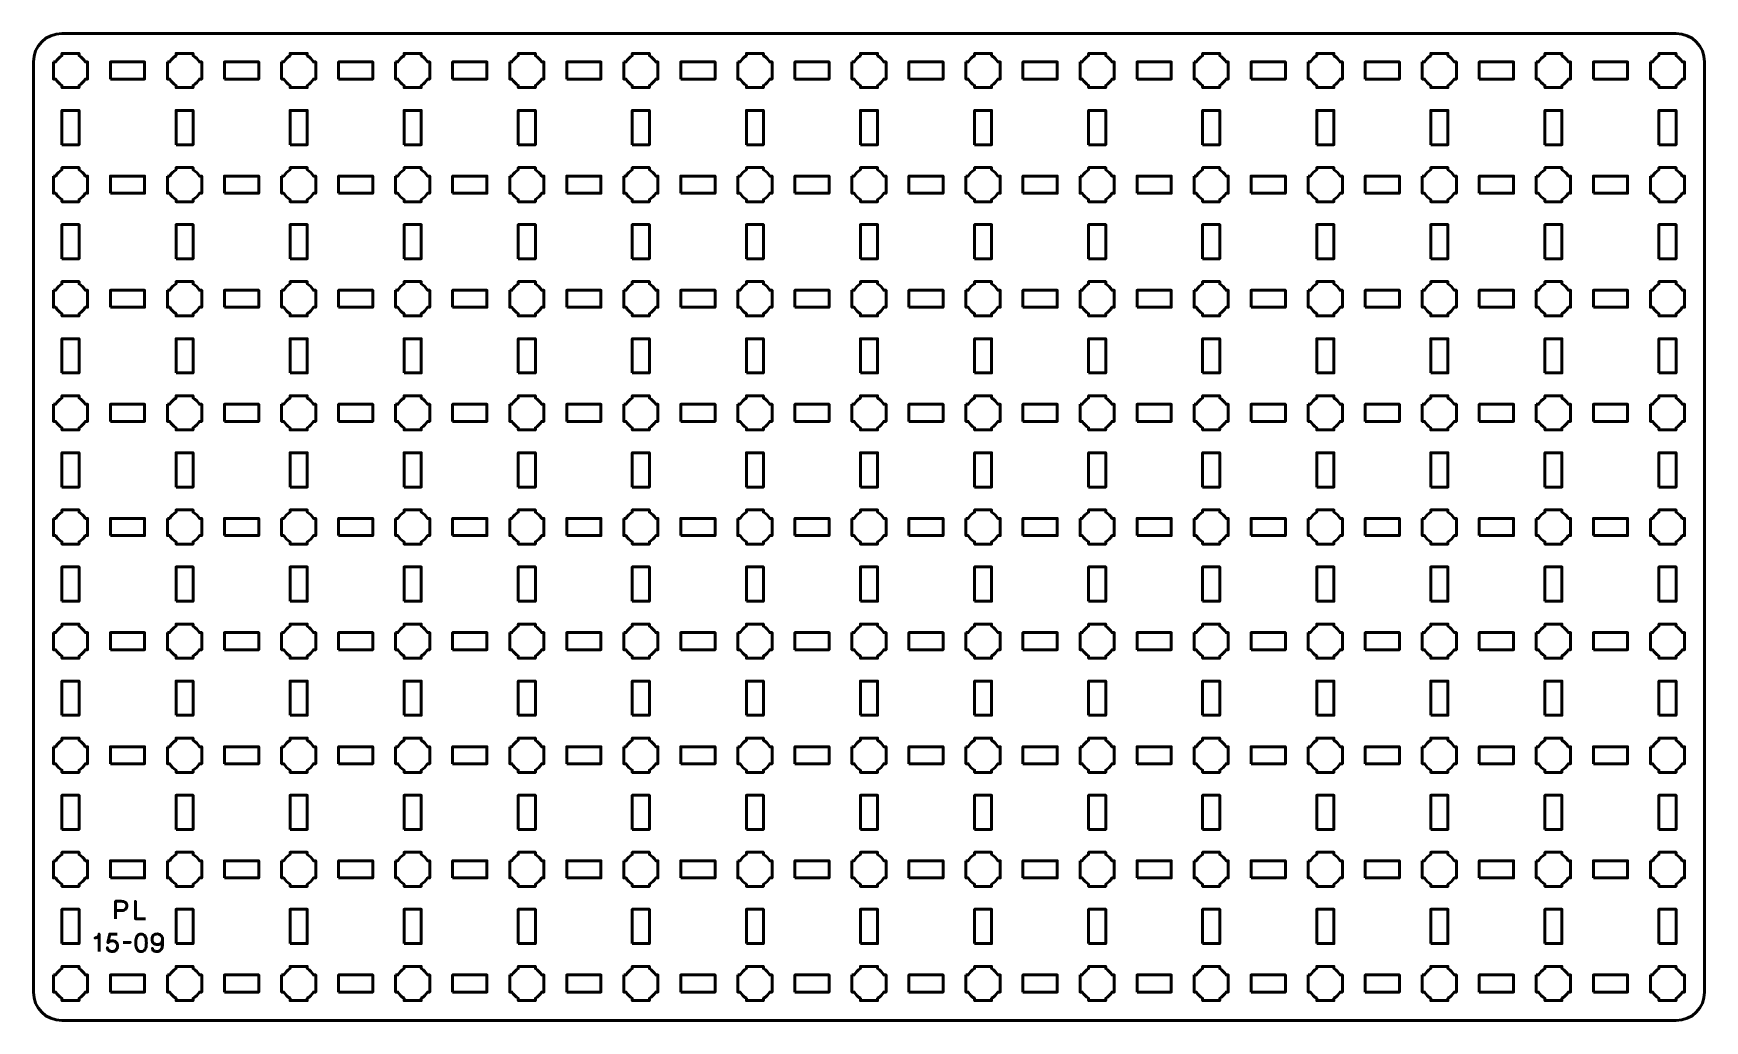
# Model space of a CAD drawing. Header units: centimetres. Extents: x -25.1 to 4.2, y -23.5 to -6.2.
import ezdxf

# ---------------------------------------------------------------- set-up
doc = ezdxf.new("R2010")
doc.units = ezdxf.units.CM
doc.header["$MEASUREMENT"] = 0
doc.layers.add('Layer 1', color=7, linetype='Continuous')

msp = doc.modelspace()

# ---------------------------------------------------------------- linework, layer by layer
at = {"layer": 'Layer 1', "color": 250, "lineweight": 53}
for points in [[(-23.8, -7), (-23.2, -7), (-23.2, -6.7), (-23.8, -6.7), (-23.8, -7)], [(-21.8, -7), (-21.2, -7), (-21.2, -6.7), (-21.8, -6.7), (-21.8, -7)], [(-19.8, -7), (-19.2, -7), (-19.2, -6.7), (-19.8, -6.7), (-19.8, -7)], [(-17.8, -7), (-17.2, -7), (-17.2, -6.7), (-17.8, -6.7), (-17.8, -7)], [(-15.8, -7), (-15.2, -7), (-15.2, -6.7), (-15.8, -6.7), (-15.8, -7)], [(-13.8, -7), (-13.2, -7), (-13.2, -6.7), (-13.8, -6.7), (-13.8, -7)], [(-11.8, -7), (-11.2, -7), (-11.2, -6.7), (-11.8, -6.7), (-11.8, -7)], [(-9.8, -7), (-9.2, -7), (-9.2, -6.7), (-9.8, -6.7), (-9.8, -7)], [(-7.8, -7), (-7.2, -7), (-7.2, -6.7), (-7.8, -6.7), (-7.8, -7)], [(-5.8, -7), (-5.2, -7), (-5.2, -6.7), (-5.8, -6.7), (-5.8, -7)], [(-3.8, -7), (-3.2, -7), (-3.2, -6.7), (-3.8, -6.7), (-3.8, -7)], [(-1.8, -7), (-1.2, -7), (-1.2, -6.7), (-1.8, -6.7), (-1.8, -7)], [(0.2, -7), (0.8, -7), (0.8, -6.7), (0.2, -6.7), (0.2, -7)], [(2.2, -7), (2.8, -7), (2.8, -6.7), (2.2, -6.7), (2.2, -7)], [(-24.65, -8.15), (-24.35, -8.15), (-24.35, -7.55), (-24.65, -7.55), (-24.65, -8.15)], [(-22.65, -8.15), (-22.35, -8.15), (-22.35, -7.55), (-22.65, -7.55), (-22.65, -8.15)], [(-20.65, -8.15), (-20.35, -8.15), (-20.35, -7.55), (-20.65, -7.55), (-20.65, -8.15)], [(-18.65, -8.15), (-18.35, -8.15), (-18.35, -7.55), (-18.65, -7.55), (-18.65, -8.15)], [(-16.65, -8.15), (-16.35, -8.15), (-16.35, -7.55), (-16.65, -7.55), (-16.65, -8.15)], [(-14.65, -8.15), (-14.35, -8.15), (-14.35, -7.55), (-14.65, -7.55), (-14.65, -8.15)], [(-12.65, -8.15), (-12.35, -8.15), (-12.35, -7.55), (-12.65, -7.55), (-12.65, -8.15)], [(-10.65, -8.15), (-10.35, -8.15), (-10.35, -7.55), (-10.65, -7.55), (-10.65, -8.15)], [(-8.65, -8.15), (-8.35, -8.15), (-8.35, -7.55), (-8.65, -7.55), (-8.65, -8.15)], [(-6.65, -8.15), (-6.35, -8.15), (-6.35, -7.55), (-6.65, -7.55), (-6.65, -8.15)], [(-4.65, -8.15), (-4.35, -8.15), (-4.35, -7.55), (-4.65, -7.55), (-4.65, -8.15)], [(-2.65, -8.15), (-2.35, -8.15), (-2.35, -7.55), (-2.65, -7.55), (-2.65, -8.15)], [(-0.65, -8.15), (-0.35, -8.15), (-0.35, -7.55), (-0.65, -7.55), (-0.65, -8.15)], [(1.35, -8.15), (1.65, -8.15), (1.65, -7.55), (1.35, -7.55), (1.35, -8.15)], [(3.35, -8.15), (3.65, -8.15), (3.65, -7.55), (3.35, -7.55), (3.35, -8.15)], [(-23.8, -9), (-23.2, -9), (-23.2, -8.7), (-23.8, -8.7), (-23.8, -9)], [(-21.8, -9), (-21.2, -9), (-21.2, -8.7), (-21.8, -8.7), (-21.8, -9)], [(-19.8, -9), (-19.2, -9), (-19.2, -8.7), (-19.8, -8.7), (-19.8, -9)], [(-17.8, -9), (-17.2, -9), (-17.2, -8.7), (-17.8, -8.7), (-17.8, -9)], [(-15.8, -9), (-15.2, -9), (-15.2, -8.7), (-15.8, -8.7), (-15.8, -9)], [(-13.8, -9), (-13.2, -9), (-13.2, -8.7), (-13.8, -8.7), (-13.8, -9)], [(-11.8, -9), (-11.2, -9), (-11.2, -8.7), (-11.8, -8.7), (-11.8, -9)], [(-9.8, -9), (-9.2, -9), (-9.2, -8.7), (-9.8, -8.7), (-9.8, -9)], [(-7.8, -9), (-7.2, -9), (-7.2, -8.7), (-7.8, -8.7), (-7.8, -9)], [(-5.8, -9), (-5.2, -9), (-5.2, -8.7), (-5.8, -8.7), (-5.8, -9)], [(-3.8, -9), (-3.2, -9), (-3.2, -8.7), (-3.8, -8.7), (-3.8, -9)], [(-1.8, -9), (-1.2, -9), (-1.2, -8.7), (-1.8, -8.7), (-1.8, -9)], [(0.2, -9), (0.8, -9), (0.8, -8.7), (0.2, -8.7), (0.2, -9)], [(2.2, -9), (2.8, -9), (2.8, -8.7), (2.2, -8.7), (2.2, -9)], [(-24.65, -10.15), (-24.35, -10.15), (-24.35, -9.55), (-24.65, -9.55), (-24.65, -10.15)], [(-22.65, -10.15), (-22.35, -10.15), (-22.35, -9.55), (-22.65, -9.55), (-22.65, -10.15)], [(-20.65, -10.15), (-20.35, -10.15), (-20.35, -9.55), (-20.65, -9.55), (-20.65, -10.15)], [(-18.65, -10.15), (-18.35, -10.15), (-18.35, -9.55), (-18.65, -9.55), (-18.65, -10.15)], [(-16.65, -10.15), (-16.35, -10.15), (-16.35, -9.55), (-16.65, -9.55), (-16.65, -10.15)], [(-14.65, -10.15), (-14.35, -10.15), (-14.35, -9.55), (-14.65, -9.55), (-14.65, -10.15)], [(-12.65, -10.15), (-12.35, -10.15), (-12.35, -9.55), (-12.65, -9.55), (-12.65, -10.15)], [(-10.65, -10.15), (-10.35, -10.15), (-10.35, -9.55), (-10.65, -9.55), (-10.65, -10.15)], [(-8.65, -10.15), (-8.35, -10.15), (-8.35, -9.55), (-8.65, -9.55), (-8.65, -10.15)], [(-6.65, -10.15), (-6.35, -10.15), (-6.35, -9.55), (-6.65, -9.55), (-6.65, -10.15)], [(-4.65, -10.15), (-4.35, -10.15), (-4.35, -9.55), (-4.65, -9.55), (-4.65, -10.15)], [(-2.65, -10.15), (-2.35, -10.15), (-2.35, -9.55), (-2.65, -9.55), (-2.65, -10.15)], [(-0.65, -10.15), (-0.35, -10.15), (-0.35, -9.55), (-0.65, -9.55), (-0.65, -10.15)], [(1.35, -10.15), (1.65, -10.15), (1.65, -9.55), (1.35, -9.55), (1.35, -10.15)], [(3.35, -10.15), (3.65, -10.15), (3.65, -9.55), (3.35, -9.55), (3.35, -10.15)], [(-23.8, -11), (-23.2, -11), (-23.2, -10.7), (-23.8, -10.7), (-23.8, -11)], [(-21.8, -11), (-21.2, -11), (-21.2, -10.7), (-21.8, -10.7), (-21.8, -11)], [(-19.8, -11), (-19.2, -11), (-19.2, -10.7), (-19.8, -10.7), (-19.8, -11)], [(-17.8, -11), (-17.2, -11), (-17.2, -10.7), (-17.8, -10.7), (-17.8, -11)], [(-15.8, -11), (-15.2, -11), (-15.2, -10.7), (-15.8, -10.7), (-15.8, -11)], [(-13.8, -11), (-13.2, -11), (-13.2, -10.7), (-13.8, -10.7), (-13.8, -11)], [(-11.8, -11), (-11.2, -11), (-11.2, -10.7), (-11.8, -10.7), (-11.8, -11)], [(-9.8, -11), (-9.2, -11), (-9.2, -10.7), (-9.8, -10.7), (-9.8, -11)], [(-7.8, -11), (-7.2, -11), (-7.2, -10.7), (-7.8, -10.7), (-7.8, -11)], [(-5.8, -11), (-5.2, -11), (-5.2, -10.7), (-5.8, -10.7), (-5.8, -11)], [(-3.8, -11), (-3.2, -11), (-3.2, -10.7), (-3.8, -10.7), (-3.8, -11)], [(-1.8, -11), (-1.2, -11), (-1.2, -10.7), (-1.8, -10.7), (-1.8, -11)], [(0.2, -11), (0.8, -11), (0.8, -10.7), (0.2, -10.7), (0.2, -11)], [(2.2, -11), (2.8, -11), (2.8, -10.7), (2.2, -10.7), (2.2, -11)], [(-24.65, -12.15), (-24.35, -12.15), (-24.35, -11.55), (-24.65, -11.55), (-24.65, -12.15)], [(-22.65, -12.15), (-22.35, -12.15), (-22.35, -11.55), (-22.65, -11.55), (-22.65, -12.15)], [(-20.65, -12.15), (-20.35, -12.15), (-20.35, -11.55), (-20.65, -11.55), (-20.65, -12.15)], [(-18.65, -12.15), (-18.35, -12.15), (-18.35, -11.55), (-18.65, -11.55), (-18.65, -12.15)], [(-16.65, -12.15), (-16.35, -12.15), (-16.35, -11.55), (-16.65, -11.55), (-16.65, -12.15)], [(-14.65, -12.15), (-14.35, -12.15), (-14.35, -11.55), (-14.65, -11.55), (-14.65, -12.15)], [(-12.65, -12.15), (-12.35, -12.15), (-12.35, -11.55), (-12.65, -11.55), (-12.65, -12.15)], [(-10.65, -12.15), (-10.35, -12.15), (-10.35, -11.55), (-10.65, -11.55), (-10.65, -12.15)], [(-8.65, -12.15), (-8.35, -12.15), (-8.35, -11.55), (-8.65, -11.55), (-8.65, -12.15)], [(-6.65, -12.15), (-6.35, -12.15), (-6.35, -11.55), (-6.65, -11.55), (-6.65, -12.15)], [(-4.65, -12.15), (-4.35, -12.15), (-4.35, -11.55), (-4.65, -11.55), (-4.65, -12.15)], [(-2.65, -12.15), (-2.35, -12.15), (-2.35, -11.55), (-2.65, -11.55), (-2.65, -12.15)], [(-0.65, -12.15), (-0.35, -12.15), (-0.35, -11.55), (-0.65, -11.55), (-0.65, -12.15)], [(1.35, -12.15), (1.65, -12.15), (1.65, -11.55), (1.35, -11.55), (1.35, -12.15)], [(3.35, -12.15), (3.65, -12.15), (3.65, -11.55), (3.35, -11.55), (3.35, -12.15)], [(-23.8, -13), (-23.2, -13), (-23.2, -12.7), (-23.8, -12.7), (-23.8, -13)], [(-21.8, -13), (-21.2, -13), (-21.2, -12.7), (-21.8, -12.7), (-21.8, -13)], [(-19.8, -13), (-19.2, -13), (-19.2, -12.7), (-19.8, -12.7), (-19.8, -13)], [(-17.8, -13), (-17.2, -13), (-17.2, -12.7), (-17.8, -12.7), (-17.8, -13)], [(-15.8, -13), (-15.2, -13), (-15.2, -12.7), (-15.8, -12.7), (-15.8, -13)], [(-13.8, -13), (-13.2, -13), (-13.2, -12.7), (-13.8, -12.7), (-13.8, -13)], [(-11.8, -13), (-11.2, -13), (-11.2, -12.7), (-11.8, -12.7), (-11.8, -13)], [(-9.8, -13), (-9.2, -13), (-9.2, -12.7), (-9.8, -12.7), (-9.8, -13)], [(-7.8, -13), (-7.2, -13), (-7.2, -12.7), (-7.8, -12.7), (-7.8, -13)], [(-5.8, -13), (-5.2, -13), (-5.2, -12.7), (-5.8, -12.7), (-5.8, -13)], [(-3.8, -13), (-3.2, -13), (-3.2, -12.7), (-3.8, -12.7), (-3.8, -13)], [(-1.8, -13), (-1.2, -13), (-1.2, -12.7), (-1.8, -12.7), (-1.8, -13)], [(0.2, -13), (0.8, -13), (0.8, -12.7), (0.2, -12.7), (0.2, -13)], [(2.2, -13), (2.8, -13), (2.8, -12.7), (2.2, -12.7), (2.2, -13)], [(-24.65, -14.15), (-24.35, -14.15), (-24.35, -13.55), (-24.65, -13.55), (-24.65, -14.15)], [(-22.65, -14.15), (-22.35, -14.15), (-22.35, -13.55), (-22.65, -13.55), (-22.65, -14.15)], [(-20.65, -14.15), (-20.35, -14.15), (-20.35, -13.55), (-20.65, -13.55), (-20.65, -14.15)], [(-18.65, -14.15), (-18.35, -14.15), (-18.35, -13.55), (-18.65, -13.55), (-18.65, -14.15)], [(-16.65, -14.15), (-16.35, -14.15), (-16.35, -13.55), (-16.65, -13.55), (-16.65, -14.15)], [(-14.65, -14.15), (-14.35, -14.15), (-14.35, -13.55), (-14.65, -13.55), (-14.65, -14.15)], [(-12.65, -14.15), (-12.35, -14.15), (-12.35, -13.55), (-12.65, -13.55), (-12.65, -14.15)], [(-10.65, -14.15), (-10.35, -14.15), (-10.35, -13.55), (-10.65, -13.55), (-10.65, -14.15)], [(-8.65, -14.15), (-8.35, -14.15), (-8.35, -13.55), (-8.65, -13.55), (-8.65, -14.15)], [(-6.65, -14.15), (-6.35, -14.15), (-6.35, -13.55), (-6.65, -13.55), (-6.65, -14.15)], [(-4.65, -14.15), (-4.35, -14.15), (-4.35, -13.55), (-4.65, -13.55), (-4.65, -14.15)], [(-2.65, -14.15), (-2.35, -14.15), (-2.35, -13.55), (-2.65, -13.55), (-2.65, -14.15)], [(-0.65, -14.15), (-0.35, -14.15), (-0.35, -13.55), (-0.65, -13.55), (-0.65, -14.15)], [(1.35, -14.15), (1.65, -14.15), (1.65, -13.55), (1.35, -13.55), (1.35, -14.15)], [(3.35, -14.15), (3.65, -14.15), (3.65, -13.55), (3.35, -13.55), (3.35, -14.15)], [(-23.8, -15), (-23.2, -15), (-23.2, -14.7), (-23.8, -14.7), (-23.8, -15)], [(-21.8, -15), (-21.2, -15), (-21.2, -14.7), (-21.8, -14.7), (-21.8, -15)], [(-19.8, -15), (-19.2, -15), (-19.2, -14.7), (-19.8, -14.7), (-19.8, -15)], [(-17.8, -15), (-17.2, -15), (-17.2, -14.7), (-17.8, -14.7), (-17.8, -15)], [(-15.8, -15), (-15.2, -15), (-15.2, -14.7), (-15.8, -14.7), (-15.8, -15)], [(-13.8, -15), (-13.2, -15), (-13.2, -14.7), (-13.8, -14.7), (-13.8, -15)], [(-11.8, -15), (-11.2, -15), (-11.2, -14.7), (-11.8, -14.7), (-11.8, -15)], [(-9.8, -15), (-9.2, -15), (-9.2, -14.7), (-9.8, -14.7), (-9.8, -15)], [(-7.8, -15), (-7.2, -15), (-7.2, -14.7), (-7.8, -14.7), (-7.8, -15)], [(-5.8, -15), (-5.2, -15), (-5.2, -14.7), (-5.8, -14.7), (-5.8, -15)], [(-3.8, -15), (-3.2, -15), (-3.2, -14.7), (-3.8, -14.7), (-3.8, -15)], [(-1.8, -15), (-1.2, -15), (-1.2, -14.7), (-1.8, -14.7), (-1.8, -15)], [(0.2, -15), (0.8, -15), (0.8, -14.7), (0.2, -14.7), (0.2, -15)], [(2.2, -15), (2.8, -15), (2.8, -14.7), (2.2, -14.7), (2.2, -15)], [(-24.65, -16.15), (-24.35, -16.15), (-24.35, -15.55), (-24.65, -15.55), (-24.65, -16.15)], [(-22.65, -16.15), (-22.35, -16.15), (-22.35, -15.55), (-22.65, -15.55), (-22.65, -16.15)], [(-20.65, -16.15), (-20.35, -16.15), (-20.35, -15.55), (-20.65, -15.55), (-20.65, -16.15)], [(-18.65, -16.15), (-18.35, -16.15), (-18.35, -15.55), (-18.65, -15.55), (-18.65, -16.15)], [(-16.65, -16.15), (-16.35, -16.15), (-16.35, -15.55), (-16.65, -15.55), (-16.65, -16.15)], [(-14.65, -16.15), (-14.35, -16.15), (-14.35, -15.55), (-14.65, -15.55), (-14.65, -16.15)], [(-12.65, -16.15), (-12.35, -16.15), (-12.35, -15.55), (-12.65, -15.55), (-12.65, -16.15)], [(-10.65, -16.15), (-10.35, -16.15), (-10.35, -15.55), (-10.65, -15.55), (-10.65, -16.15)], [(-8.65, -16.15), (-8.35, -16.15), (-8.35, -15.55), (-8.65, -15.55), (-8.65, -16.15)], [(-6.65, -16.15), (-6.35, -16.15), (-6.35, -15.55), (-6.65, -15.55), (-6.65, -16.15)], [(-4.65, -16.15), (-4.35, -16.15), (-4.35, -15.55), (-4.65, -15.55), (-4.65, -16.15)], [(-2.65, -16.15), (-2.35, -16.15), (-2.35, -15.55), (-2.65, -15.55), (-2.65, -16.15)], [(-0.65, -16.15), (-0.35, -16.15), (-0.35, -15.55), (-0.65, -15.55), (-0.65, -16.15)], [(1.35, -16.15), (1.65, -16.15), (1.65, -15.55), (1.35, -15.55), (1.35, -16.15)], [(3.35, -16.15), (3.65, -16.15), (3.65, -15.55), (3.35, -15.55), (3.35, -16.15)], [(-23.8, -17), (-23.2, -17), (-23.2, -16.7), (-23.8, -16.7), (-23.8, -17)], [(-21.8, -17), (-21.2, -17), (-21.2, -16.7), (-21.8, -16.7), (-21.8, -17)], [(-19.8, -17), (-19.2, -17), (-19.2, -16.7), (-19.8, -16.7), (-19.8, -17)], [(-17.8, -17), (-17.2, -17), (-17.2, -16.7), (-17.8, -16.7), (-17.8, -17)], [(-15.8, -17), (-15.2, -17), (-15.2, -16.7), (-15.8, -16.7), (-15.8, -17)], [(-13.8, -17), (-13.2, -17), (-13.2, -16.7), (-13.8, -16.7), (-13.8, -17)], [(-11.8, -17), (-11.2, -17), (-11.2, -16.7), (-11.8, -16.7), (-11.8, -17)], [(-9.8, -17), (-9.2, -17), (-9.2, -16.7), (-9.8, -16.7), (-9.8, -17)], [(-7.8, -17), (-7.2, -17), (-7.2, -16.7), (-7.8, -16.7), (-7.8, -17)], [(-5.8, -17), (-5.2, -17), (-5.2, -16.7), (-5.8, -16.7), (-5.8, -17)], [(-3.8, -17), (-3.2, -17), (-3.2, -16.7), (-3.8, -16.7), (-3.8, -17)], [(-1.8, -17), (-1.2, -17), (-1.2, -16.7), (-1.8, -16.7), (-1.8, -17)], [(0.2, -17), (0.8, -17), (0.8, -16.7), (0.2, -16.7), (0.2, -17)], [(2.2, -17), (2.8, -17), (2.8, -16.7), (2.2, -16.7), (2.2, -17)], [(-24.65, -18.15), (-24.35, -18.15), (-24.35, -17.55), (-24.65, -17.55), (-24.65, -18.15)], [(-22.65, -18.15), (-22.35, -18.15), (-22.35, -17.55), (-22.65, -17.55), (-22.65, -18.15)], [(-20.65, -18.15), (-20.35, -18.15), (-20.35, -17.55), (-20.65, -17.55), (-20.65, -18.15)], [(-18.65, -18.15), (-18.35, -18.15), (-18.35, -17.55), (-18.65, -17.55), (-18.65, -18.15)], [(-16.65, -18.15), (-16.35, -18.15), (-16.35, -17.55), (-16.65, -17.55), (-16.65, -18.15)], [(-14.65, -18.15), (-14.35, -18.15), (-14.35, -17.55), (-14.65, -17.55), (-14.65, -18.15)], [(-12.65, -18.15), (-12.35, -18.15), (-12.35, -17.55), (-12.65, -17.55), (-12.65, -18.15)], [(-10.65, -18.15), (-10.35, -18.15), (-10.35, -17.55), (-10.65, -17.55), (-10.65, -18.15)], [(-8.65, -18.15), (-8.35, -18.15), (-8.35, -17.55), (-8.65, -17.55), (-8.65, -18.15)], [(-6.65, -18.15), (-6.35, -18.15), (-6.35, -17.55), (-6.65, -17.55), (-6.65, -18.15)], [(-4.65, -18.15), (-4.35, -18.15), (-4.35, -17.55), (-4.65, -17.55), (-4.65, -18.15)], [(-2.65, -18.15), (-2.35, -18.15), (-2.35, -17.55), (-2.65, -17.55), (-2.65, -18.15)], [(-0.65, -18.15), (-0.35, -18.15), (-0.35, -17.55), (-0.65, -17.55), (-0.65, -18.15)], [(1.35, -18.15), (1.65, -18.15), (1.65, -17.55), (1.35, -17.55), (1.35, -18.15)], [(3.35, -18.15), (3.65, -18.15), (3.65, -17.55), (3.35, -17.55), (3.35, -18.15)], [(-23.8, -19), (-23.2, -19), (-23.2, -18.7), (-23.8, -18.7), (-23.8, -19)], [(-21.8, -19), (-21.2, -19), (-21.2, -18.7), (-21.8, -18.7), (-21.8, -19)], [(-19.8, -19), (-19.2, -19), (-19.2, -18.7), (-19.8, -18.7), (-19.8, -19)], [(-17.8, -19), (-17.2, -19), (-17.2, -18.7), (-17.8, -18.7), (-17.8, -19)], [(-15.8, -19), (-15.2, -19), (-15.2, -18.7), (-15.8, -18.7), (-15.8, -19)], [(-13.8, -19), (-13.2, -19), (-13.2, -18.7), (-13.8, -18.7), (-13.8, -19)], [(-11.8, -19), (-11.2, -19), (-11.2, -18.7), (-11.8, -18.7), (-11.8, -19)], [(-9.8, -19), (-9.2, -19), (-9.2, -18.7), (-9.8, -18.7), (-9.8, -19)], [(-7.8, -19), (-7.2, -19), (-7.2, -18.7), (-7.8, -18.7), (-7.8, -19)], [(-5.8, -19), (-5.2, -19), (-5.2, -18.7), (-5.8, -18.7), (-5.8, -19)], [(-3.8, -19), (-3.2, -19), (-3.2, -18.7), (-3.8, -18.7), (-3.8, -19)], [(-1.8, -19), (-1.2, -19), (-1.2, -18.7), (-1.8, -18.7), (-1.8, -19)], [(0.2, -19), (0.8, -19), (0.8, -18.7), (0.2, -18.7), (0.2, -19)], [(2.2, -19), (2.8, -19), (2.8, -18.7), (2.2, -18.7), (2.2, -19)], [(-24.65, -20.15), (-24.35, -20.15), (-24.35, -19.55), (-24.65, -19.55), (-24.65, -20.15)], [(-22.65, -20.15), (-22.35, -20.15), (-22.35, -19.55), (-22.65, -19.55), (-22.65, -20.15)], [(-20.65, -20.15), (-20.35, -20.15), (-20.35, -19.55), (-20.65, -19.55), (-20.65, -20.15)], [(-18.65, -20.15), (-18.35, -20.15), (-18.35, -19.55), (-18.65, -19.55), (-18.65, -20.15)], [(-16.65, -20.15), (-16.35, -20.15), (-16.35, -19.55), (-16.65, -19.55), (-16.65, -20.15)], [(-14.65, -20.15), (-14.35, -20.15), (-14.35, -19.55), (-14.65, -19.55), (-14.65, -20.15)], [(-12.65, -20.15), (-12.35, -20.15), (-12.35, -19.55), (-12.65, -19.55), (-12.65, -20.15)], [(-10.65, -20.15), (-10.35, -20.15), (-10.35, -19.55), (-10.65, -19.55), (-10.65, -20.15)], [(-8.65, -20.15), (-8.35, -20.15), (-8.35, -19.55), (-8.65, -19.55), (-8.65, -20.15)], [(-6.65, -20.15), (-6.35, -20.15), (-6.35, -19.55), (-6.65, -19.55), (-6.65, -20.15)], [(-4.65, -20.15), (-4.35, -20.15), (-4.35, -19.55), (-4.65, -19.55), (-4.65, -20.15)], [(-2.65, -20.15), (-2.35, -20.15), (-2.35, -19.55), (-2.65, -19.55), (-2.65, -20.15)], [(-0.65, -20.15), (-0.35, -20.15), (-0.35, -19.55), (-0.65, -19.55), (-0.65, -20.15)], [(1.35, -20.15), (1.65, -20.15), (1.65, -19.55), (1.35, -19.55), (1.35, -20.15)], [(3.35, -20.15), (3.65, -20.15), (3.65, -19.55), (3.35, -19.55), (3.35, -20.15)], [(-23.8, -21), (-23.2, -21), (-23.2, -20.7), (-23.8, -20.7), (-23.8, -21)], [(-21.8, -21), (-21.2, -21), (-21.2, -20.7), (-21.8, -20.7), (-21.8, -21)], [(-19.8, -21), (-19.2, -21), (-19.2, -20.7), (-19.8, -20.7), (-19.8, -21)], [(-17.8, -21), (-17.2, -21), (-17.2, -20.7), (-17.8, -20.7), (-17.8, -21)], [(-15.8, -21), (-15.2, -21), (-15.2, -20.7), (-15.8, -20.7), (-15.8, -21)], [(-13.8, -21), (-13.2, -21), (-13.2, -20.7), (-13.8, -20.7), (-13.8, -21)], [(-11.8, -21), (-11.2, -21), (-11.2, -20.7), (-11.8, -20.7), (-11.8, -21)], [(-9.8, -21), (-9.2, -21), (-9.2, -20.7), (-9.8, -20.7), (-9.8, -21)], [(-7.8, -21), (-7.2, -21), (-7.2, -20.7), (-7.8, -20.7), (-7.8, -21)], [(-5.8, -21), (-5.2, -21), (-5.2, -20.7), (-5.8, -20.7), (-5.8, -21)], [(-3.8, -21), (-3.2, -21), (-3.2, -20.7), (-3.8, -20.7), (-3.8, -21)], [(-1.8, -21), (-1.2, -21), (-1.2, -20.7), (-1.8, -20.7), (-1.8, -21)], [(0.2, -21), (0.8, -21), (0.8, -20.7), (0.2, -20.7), (0.2, -21)], [(2.2, -21), (2.8, -21), (2.8, -20.7), (2.2, -20.7), (2.2, -21)], [(-24.65, -22.15), (-24.35, -22.15), (-24.35, -21.55), (-24.65, -21.55), (-24.65, -22.15)], [(-22.65, -22.15), (-22.35, -22.15), (-22.35, -21.55), (-22.65, -21.55), (-22.65, -22.15)], [(-20.65, -22.15), (-20.35, -22.15), (-20.35, -21.55), (-20.65, -21.55), (-20.65, -22.15)], [(-18.65, -22.15), (-18.35, -22.15), (-18.35, -21.55), (-18.65, -21.55), (-18.65, -22.15)], [(-16.65, -22.15), (-16.35, -22.15), (-16.35, -21.55), (-16.65, -21.55), (-16.65, -22.15)], [(-14.65, -22.15), (-14.35, -22.15), (-14.35, -21.55), (-14.65, -21.55), (-14.65, -22.15)], [(-12.65, -22.15), (-12.35, -22.15), (-12.35, -21.55), (-12.65, -21.55), (-12.65, -22.15)], [(-10.65, -22.15), (-10.35, -22.15), (-10.35, -21.55), (-10.65, -21.55), (-10.65, -22.15)], [(-8.65, -22.15), (-8.35, -22.15), (-8.35, -21.55), (-8.65, -21.55), (-8.65, -22.15)], [(-6.65, -22.15), (-6.35, -22.15), (-6.35, -21.55), (-6.65, -21.55), (-6.65, -22.15)], [(-4.65, -22.15), (-4.35, -22.15), (-4.35, -21.55), (-4.65, -21.55), (-4.65, -22.15)], [(-2.65, -22.15), (-2.35, -22.15), (-2.35, -21.55), (-2.65, -21.55), (-2.65, -22.15)], [(-0.65, -22.15), (-0.35, -22.15), (-0.35, -21.55), (-0.65, -21.55), (-0.65, -22.15)], [(1.35, -22.15), (1.65, -22.15), (1.65, -21.55), (1.35, -21.55), (1.35, -22.15)], [(3.35, -22.15), (3.65, -22.15), (3.65, -21.55), (3.35, -21.55), (3.35, -22.15)], [(-23.8, -23), (-23.2, -23), (-23.2, -22.7), (-23.8, -22.7), (-23.8, -23)], [(-21.8, -23), (-21.2, -23), (-21.2, -22.7), (-21.8, -22.7), (-21.8, -23)], [(-19.8, -23), (-19.2, -23), (-19.2, -22.7), (-19.8, -22.7), (-19.8, -23)], [(-17.8, -23), (-17.2, -23), (-17.2, -22.7), (-17.8, -22.7), (-17.8, -23)], [(-15.8, -23), (-15.2, -23), (-15.2, -22.7), (-15.8, -22.7), (-15.8, -23)], [(-13.8, -23), (-13.2, -23), (-13.2, -22.7), (-13.8, -22.7), (-13.8, -23)], [(-11.8, -23), (-11.2, -23), (-11.2, -22.7), (-11.8, -22.7), (-11.8, -23)], [(-9.8, -23), (-9.2, -23), (-9.2, -22.7), (-9.8, -22.7), (-9.8, -23)], [(-7.8, -23), (-7.2, -23), (-7.2, -22.7), (-7.8, -22.7), (-7.8, -23)], [(-5.8, -23), (-5.2, -23), (-5.2, -22.7), (-5.8, -22.7), (-5.8, -23)], [(-3.8, -23), (-3.2, -23), (-3.2, -22.7), (-3.8, -22.7), (-3.8, -23)], [(-1.8, -23), (-1.2, -23), (-1.2, -22.7), (-1.8, -22.7), (-1.8, -23)], [(0.2, -23), (0.8, -23), (0.8, -22.7), (0.2, -22.7), (0.2, -23)], [(2.2, -23), (2.8, -23), (2.8, -22.7), (2.2, -22.7), (2.2, -23)]]:
    msp.add_lwpolyline(points, close=True, dxfattribs=at)
msp.add_open_spline([(-25.15, -23), (-25.15, -23), (-25.15, -6.7), (-25.15, -6.7), (-25.15, -6.7), (-25.15, -6.42391), (-24.92609, -6.2), (-24.65, -6.2), (-24.65, -6.2), (-24.65, -6.2), (3.65, -6.2), (3.65, -6.2), (3.65, -6.2), (3.92609, -6.2), (4.15, -6.42391), (4.15, -6.7), (4.15, -6.7), (4.15, -6.7), (4.15, -23), (4.15, -23), (4.15, -23), (4.15, -23.27609), (3.92609, -23.5), (3.65, -23.5), (3.65, -23.5), (3.65, -23.5), (-24.65, -23.5), (-24.65, -23.5), (-24.65, -23.5), (-24.92609, -23.5), (-25.15, -23.27609), (-25.15, -23)], degree=3, knots=[0, 0, 0, 0, 0.125, 0.125, 0.125, 0.125, 0.25, 0.25, 0.25, 0.25, 0.375, 0.375, 0.375, 0.375, 0.5, 0.5, 0.5, 0.5, 0.625, 0.625, 0.625, 0.625, 0.75, 0.75, 0.75, 0.75, 0.875, 0.875, 0.875, 0.875, 1, 1, 1, 1], dxfattribs=at)
at = {"layer": 'Layer 1', "lineweight": 53}
for points in [[(-24.8, -6.7), (-24.8, -6.7), (-24.75985, -6.7), (-24.75985, -6.7), (-24.75985, -6.7), (-24.7335, -6.65447), (-24.69553, -6.6165), (-24.65, -6.59015), (-24.65, -6.59015), (-24.65, -6.59015), (-24.65, -6.55), (-24.65, -6.55), (-24.65, -6.55), (-24.65, -6.55), (-24.5, -6.55), (-24.5, -6.55), (-24.5, -6.55), (-24.5, -6.55), (-24.35, -6.55), (-24.35, -6.55), (-24.35, -6.55), (-24.35, -6.55), (-24.35, -6.59015), (-24.35, -6.59015), (-24.35, -6.59015), (-24.30447, -6.6165), (-24.2665, -6.65447), (-24.24015, -6.7), (-24.24015, -6.7), (-24.24015, -6.7), (-24.2, -6.7), (-24.2, -6.7), (-24.2, -6.7), (-24.2, -6.7), (-24.2, -6.85), (-24.2, -6.85), (-24.2, -6.85), (-24.2, -6.85), (-24.2, -7), (-24.2, -7), (-24.2, -7), (-24.2, -7), (-24.24015, -7), (-24.24015, -7), (-24.24015, -7), (-24.2665, -7.04553), (-24.30447, -7.0835), (-24.35, -7.10985), (-24.35, -7.10985), (-24.35, -7.10985), (-24.35, -7.15), (-24.35, -7.15), (-24.35, -7.15), (-24.35, -7.15), (-24.5, -7.15), (-24.5, -7.15), (-24.5, -7.15), (-24.5, -7.15), (-24.65, -7.15), (-24.65, -7.15), (-24.65, -7.15), (-24.65, -7.15), (-24.65, -7.10985), (-24.65, -7.10985), (-24.65, -7.10985), (-24.69553, -7.0835), (-24.7335, -7.04553), (-24.75985, -7), (-24.75985, -7), (-24.75985, -7), (-24.8, -7), (-24.8, -7), (-24.8, -7), (-24.8, -7), (-24.8, -6.85), (-24.8, -6.85), (-24.8, -6.85), (-24.8, -6.85), (-24.8, -6.7), (-24.8, -6.7)], [(-22.8, -6.7), (-22.8, -6.7), (-22.75985, -6.7), (-22.75985, -6.7), (-22.75985, -6.7), (-22.7335, -6.65447), (-22.69553, -6.6165), (-22.65, -6.59015), (-22.65, -6.59015), (-22.65, -6.59015), (-22.65, -6.55), (-22.65, -6.55), (-22.65, -6.55), (-22.65, -6.55), (-22.5, -6.55), (-22.5, -6.55), (-22.5, -6.55), (-22.5, -6.55), (-22.35, -6.55), (-22.35, -6.55), (-22.35, -6.55), (-22.35, -6.55), (-22.35, -6.59015), (-22.35, -6.59015), (-22.35, -6.59015), (-22.30447, -6.6165), (-22.2665, -6.65447), (-22.24015, -6.7), (-22.24015, -6.7), (-22.24015, -6.7), (-22.2, -6.7), (-22.2, -6.7), (-22.2, -6.7), (-22.2, -6.7), (-22.2, -6.85), (-22.2, -6.85), (-22.2, -6.85), (-22.2, -6.85), (-22.2, -7), (-22.2, -7), (-22.2, -7), (-22.2, -7), (-22.24015, -7), (-22.24015, -7), (-22.24015, -7), (-22.2665, -7.04553), (-22.30447, -7.0835), (-22.35, -7.10985), (-22.35, -7.10985), (-22.35, -7.10985), (-22.35, -7.15), (-22.35, -7.15), (-22.35, -7.15), (-22.35, -7.15), (-22.5, -7.15), (-22.5, -7.15), (-22.5, -7.15), (-22.5, -7.15), (-22.65, -7.15), (-22.65, -7.15), (-22.65, -7.15), (-22.65, -7.15), (-22.65, -7.10985), (-22.65, -7.10985), (-22.65, -7.10985), (-22.69553, -7.0835), (-22.7335, -7.04553), (-22.75985, -7), (-22.75985, -7), (-22.75985, -7), (-22.8, -7), (-22.8, -7), (-22.8, -7), (-22.8, -7), (-22.8, -6.85), (-22.8, -6.85), (-22.8, -6.85), (-22.8, -6.85), (-22.8, -6.7), (-22.8, -6.7)], [(-20.8, -6.7), (-20.8, -6.7), (-20.75985, -6.7), (-20.75985, -6.7), (-20.75985, -6.7), (-20.7335, -6.65447), (-20.69553, -6.6165), (-20.65, -6.59015), (-20.65, -6.59015), (-20.65, -6.59015), (-20.65, -6.55), (-20.65, -6.55), (-20.65, -6.55), (-20.65, -6.55), (-20.5, -6.55), (-20.5, -6.55), (-20.5, -6.55), (-20.5, -6.55), (-20.35, -6.55), (-20.35, -6.55), (-20.35, -6.55), (-20.35, -6.55), (-20.35, -6.59015), (-20.35, -6.59015), (-20.35, -6.59015), (-20.30447, -6.6165), (-20.2665, -6.65447), (-20.24015, -6.7), (-20.24015, -6.7), (-20.24015, -6.7), (-20.2, -6.7), (-20.2, -6.7), (-20.2, -6.7), (-20.2, -6.7), (-20.2, -6.85), (-20.2, -6.85), (-20.2, -6.85), (-20.2, -6.85), (-20.2, -7), (-20.2, -7), (-20.2, -7), (-20.2, -7), (-20.24015, -7), (-20.24015, -7), (-20.24015, -7), (-20.2665, -7.04553), (-20.30447, -7.0835), (-20.35, -7.10985), (-20.35, -7.10985), (-20.35, -7.10985), (-20.35, -7.15), (-20.35, -7.15), (-20.35, -7.15), (-20.35, -7.15), (-20.5, -7.15), (-20.5, -7.15), (-20.5, -7.15), (-20.5, -7.15), (-20.65, -7.15), (-20.65, -7.15), (-20.65, -7.15), (-20.65, -7.15), (-20.65, -7.10985), (-20.65, -7.10985), (-20.65, -7.10985), (-20.69553, -7.0835), (-20.7335, -7.04553), (-20.75985, -7), (-20.75985, -7), (-20.75985, -7), (-20.8, -7), (-20.8, -7), (-20.8, -7), (-20.8, -7), (-20.8, -6.85), (-20.8, -6.85), (-20.8, -6.85), (-20.8, -6.85), (-20.8, -6.7), (-20.8, -6.7)], [(-18.8, -6.7), (-18.8, -6.7), (-18.75985, -6.7), (-18.75985, -6.7), (-18.75985, -6.7), (-18.7335, -6.65447), (-18.69553, -6.6165), (-18.65, -6.59015), (-18.65, -6.59015), (-18.65, -6.59015), (-18.65, -6.55), (-18.65, -6.55), (-18.65, -6.55), (-18.65, -6.55), (-18.5, -6.55), (-18.5, -6.55), (-18.5, -6.55), (-18.5, -6.55), (-18.35, -6.55), (-18.35, -6.55), (-18.35, -6.55), (-18.35, -6.55), (-18.35, -6.59015), (-18.35, -6.59015), (-18.35, -6.59015), (-18.30447, -6.6165), (-18.2665, -6.65447), (-18.24015, -6.7), (-18.24015, -6.7), (-18.24015, -6.7), (-18.2, -6.7), (-18.2, -6.7), (-18.2, -6.7), (-18.2, -6.7), (-18.2, -6.85), (-18.2, -6.85), (-18.2, -6.85), (-18.2, -6.85), (-18.2, -7), (-18.2, -7), (-18.2, -7), (-18.2, -7), (-18.24015, -7), (-18.24015, -7), (-18.24015, -7), (-18.2665, -7.04553), (-18.30447, -7.0835), (-18.35, -7.10985), (-18.35, -7.10985), (-18.35, -7.10985), (-18.35, -7.15), (-18.35, -7.15), (-18.35, -7.15), (-18.35, -7.15), (-18.5, -7.15), (-18.5, -7.15), (-18.5, -7.15), (-18.5, -7.15), (-18.65, -7.15), (-18.65, -7.15), (-18.65, -7.15), (-18.65, -7.15), (-18.65, -7.10985), (-18.65, -7.10985), (-18.65, -7.10985), (-18.69553, -7.0835), (-18.7335, -7.04553), (-18.75985, -7), (-18.75985, -7), (-18.75985, -7), (-18.8, -7), (-18.8, -7), (-18.8, -7), (-18.8, -7), (-18.8, -6.85), (-18.8, -6.85), (-18.8, -6.85), (-18.8, -6.85), (-18.8, -6.7), (-18.8, -6.7)], [(-16.8, -6.7), (-16.8, -6.7), (-16.75985, -6.7), (-16.75985, -6.7), (-16.75985, -6.7), (-16.7335, -6.65447), (-16.69553, -6.6165), (-16.65, -6.59015), (-16.65, -6.59015), (-16.65, -6.59015), (-16.65, -6.55), (-16.65, -6.55), (-16.65, -6.55), (-16.65, -6.55), (-16.5, -6.55), (-16.5, -6.55), (-16.5, -6.55), (-16.5, -6.55), (-16.35, -6.55), (-16.35, -6.55), (-16.35, -6.55), (-16.35, -6.55), (-16.35, -6.59015), (-16.35, -6.59015), (-16.35, -6.59015), (-16.30447, -6.6165), (-16.2665, -6.65447), (-16.24015, -6.7), (-16.24015, -6.7), (-16.24015, -6.7), (-16.2, -6.7), (-16.2, -6.7), (-16.2, -6.7), (-16.2, -6.7), (-16.2, -6.85), (-16.2, -6.85), (-16.2, -6.85), (-16.2, -6.85), (-16.2, -7), (-16.2, -7), (-16.2, -7), (-16.2, -7), (-16.24015, -7), (-16.24015, -7), (-16.24015, -7), (-16.2665, -7.04553), (-16.30447, -7.0835), (-16.35, -7.10985), (-16.35, -7.10985), (-16.35, -7.10985), (-16.35, -7.15), (-16.35, -7.15), (-16.35, -7.15), (-16.35, -7.15), (-16.5, -7.15), (-16.5, -7.15), (-16.5, -7.15), (-16.5, -7.15), (-16.65, -7.15), (-16.65, -7.15), (-16.65, -7.15), (-16.65, -7.15), (-16.65, -7.10985), (-16.65, -7.10985), (-16.65, -7.10985), (-16.69553, -7.0835), (-16.7335, -7.04553), (-16.75985, -7), (-16.75985, -7), (-16.75985, -7), (-16.8, -7), (-16.8, -7), (-16.8, -7), (-16.8, -7), (-16.8, -6.85), (-16.8, -6.85), (-16.8, -6.85), (-16.8, -6.85), (-16.8, -6.7), (-16.8, -6.7)], [(-14.8, -6.7), (-14.8, -6.7), (-14.75985, -6.7), (-14.75985, -6.7), (-14.75985, -6.7), (-14.7335, -6.65447), (-14.69553, -6.6165), (-14.65, -6.59015), (-14.65, -6.59015), (-14.65, -6.59015), (-14.65, -6.55), (-14.65, -6.55), (-14.65, -6.55), (-14.65, -6.55), (-14.5, -6.55), (-14.5, -6.55), (-14.5, -6.55), (-14.5, -6.55), (-14.35, -6.55), (-14.35, -6.55), (-14.35, -6.55), (-14.35, -6.55), (-14.35, -6.59015), (-14.35, -6.59015), (-14.35, -6.59015), (-14.30447, -6.6165), (-14.2665, -6.65447), (-14.24015, -6.7), (-14.24015, -6.7), (-14.24015, -6.7), (-14.2, -6.7), (-14.2, -6.7), (-14.2, -6.7), (-14.2, -6.7), (-14.2, -6.85), (-14.2, -6.85), (-14.2, -6.85), (-14.2, -6.85), (-14.2, -7), (-14.2, -7), (-14.2, -7), (-14.2, -7), (-14.24015, -7), (-14.24015, -7), (-14.24015, -7), (-14.2665, -7.04553), (-14.30447, -7.0835), (-14.35, -7.10985), (-14.35, -7.10985), (-14.35, -7.10985), (-14.35, -7.15), (-14.35, -7.15), (-14.35, -7.15), (-14.35, -7.15), (-14.5, -7.15), (-14.5, -7.15), (-14.5, -7.15), (-14.5, -7.15), (-14.65, -7.15), (-14.65, -7.15), (-14.65, -7.15), (-14.65, -7.15), (-14.65, -7.10985), (-14.65, -7.10985), (-14.65, -7.10985), (-14.69553, -7.0835), (-14.7335, -7.04553), (-14.75985, -7), (-14.75985, -7), (-14.75985, -7), (-14.8, -7), (-14.8, -7), (-14.8, -7), (-14.8, -7), (-14.8, -6.85), (-14.8, -6.85), (-14.8, -6.85), (-14.8, -6.85), (-14.8, -6.7), (-14.8, -6.7)], [(-12.8, -6.7), (-12.8, -6.7), (-12.75985, -6.7), (-12.75985, -6.7), (-12.75985, -6.7), (-12.7335, -6.65447), (-12.69553, -6.6165), (-12.65, -6.59015), (-12.65, -6.59015), (-12.65, -6.59015), (-12.65, -6.55), (-12.65, -6.55), (-12.65, -6.55), (-12.65, -6.55), (-12.5, -6.55), (-12.5, -6.55), (-12.5, -6.55), (-12.5, -6.55), (-12.35, -6.55), (-12.35, -6.55), (-12.35, -6.55), (-12.35, -6.55), (-12.35, -6.59015), (-12.35, -6.59015), (-12.35, -6.59015), (-12.30447, -6.6165), (-12.2665, -6.65447), (-12.24015, -6.7), (-12.24015, -6.7), (-12.24015, -6.7), (-12.2, -6.7), (-12.2, -6.7), (-12.2, -6.7), (-12.2, -6.7), (-12.2, -6.85), (-12.2, -6.85), (-12.2, -6.85), (-12.2, -6.85), (-12.2, -7), (-12.2, -7), (-12.2, -7), (-12.2, -7), (-12.24015, -7), (-12.24015, -7), (-12.24015, -7), (-12.2665, -7.04553), (-12.30447, -7.0835), (-12.35, -7.10985), (-12.35, -7.10985), (-12.35, -7.10985), (-12.35, -7.15), (-12.35, -7.15), (-12.35, -7.15), (-12.35, -7.15), (-12.5, -7.15), (-12.5, -7.15), (-12.5, -7.15), (-12.5, -7.15), (-12.65, -7.15), (-12.65, -7.15), (-12.65, -7.15), (-12.65, -7.15), (-12.65, -7.10985), (-12.65, -7.10985), (-12.65, -7.10985), (-12.69553, -7.0835), (-12.7335, -7.04553), (-12.75985, -7), (-12.75985, -7), (-12.75985, -7), (-12.8, -7), (-12.8, -7), (-12.8, -7), (-12.8, -7), (-12.8, -6.85), (-12.8, -6.85), (-12.8, -6.85), (-12.8, -6.85), (-12.8, -6.7), (-12.8, -6.7)], [(-10.8, -6.7), (-10.8, -6.7), (-10.75985, -6.7), (-10.75985, -6.7), (-10.75985, -6.7), (-10.7335, -6.65447), (-10.69553, -6.6165), (-10.65, -6.59015), (-10.65, -6.59015), (-10.65, -6.59015), (-10.65, -6.55), (-10.65, -6.55), (-10.65, -6.55), (-10.65, -6.55), (-10.5, -6.55), (-10.5, -6.55), (-10.5, -6.55), (-10.5, -6.55), (-10.35, -6.55), (-10.35, -6.55), (-10.35, -6.55), (-10.35, -6.55), (-10.35, -6.59015), (-10.35, -6.59015), (-10.35, -6.59015), (-10.30447, -6.6165), (-10.2665, -6.65447), (-10.24015, -6.7), (-10.24015, -6.7), (-10.24015, -6.7), (-10.2, -6.7), (-10.2, -6.7), (-10.2, -6.7), (-10.2, -6.7), (-10.2, -6.85), (-10.2, -6.85), (-10.2, -6.85), (-10.2, -6.85), (-10.2, -7), (-10.2, -7), (-10.2, -7), (-10.2, -7), (-10.24015, -7), (-10.24015, -7), (-10.24015, -7), (-10.2665, -7.04553), (-10.30447, -7.0835), (-10.35, -7.10985), (-10.35, -7.10985), (-10.35, -7.10985), (-10.35, -7.15), (-10.35, -7.15), (-10.35, -7.15), (-10.35, -7.15), (-10.5, -7.15), (-10.5, -7.15), (-10.5, -7.15), (-10.5, -7.15), (-10.65, -7.15), (-10.65, -7.15), (-10.65, -7.15), (-10.65, -7.15), (-10.65, -7.10985), (-10.65, -7.10985), (-10.65, -7.10985), (-10.69553, -7.0835), (-10.7335, -7.04553), (-10.75985, -7), (-10.75985, -7), (-10.75985, -7), (-10.8, -7), (-10.8, -7), (-10.8, -7), (-10.8, -7), (-10.8, -6.85), (-10.8, -6.85), (-10.8, -6.85), (-10.8, -6.85), (-10.8, -6.7), (-10.8, -6.7)], [(-8.8, -6.7), (-8.8, -6.7), (-8.75985, -6.7), (-8.75985, -6.7), (-8.75985, -6.7), (-8.7335, -6.65447), (-8.69553, -6.6165), (-8.65, -6.59015), (-8.65, -6.59015), (-8.65, -6.59015), (-8.65, -6.55), (-8.65, -6.55), (-8.65, -6.55), (-8.65, -6.55), (-8.5, -6.55), (-8.5, -6.55), (-8.5, -6.55), (-8.5, -6.55), (-8.35, -6.55), (-8.35, -6.55), (-8.35, -6.55), (-8.35, -6.55), (-8.35, -6.59015), (-8.35, -6.59015), (-8.35, -6.59015), (-8.30447, -6.6165), (-8.2665, -6.65447), (-8.24015, -6.7), (-8.24015, -6.7), (-8.24015, -6.7), (-8.2, -6.7), (-8.2, -6.7), (-8.2, -6.7), (-8.2, -6.7), (-8.2, -6.85), (-8.2, -6.85), (-8.2, -6.85), (-8.2, -6.85), (-8.2, -7), (-8.2, -7), (-8.2, -7), (-8.2, -7), (-8.24015, -7), (-8.24015, -7), (-8.24015, -7), (-8.2665, -7.04553), (-8.30447, -7.0835), (-8.35, -7.10985), (-8.35, -7.10985), (-8.35, -7.10985), (-8.35, -7.15), (-8.35, -7.15), (-8.35, -7.15), (-8.35, -7.15), (-8.5, -7.15), (-8.5, -7.15), (-8.5, -7.15), (-8.5, -7.15), (-8.65, -7.15), (-8.65, -7.15), (-8.65, -7.15), (-8.65, -7.15), (-8.65, -7.10985), (-8.65, -7.10985), (-8.65, -7.10985), (-8.69553, -7.0835), (-8.7335, -7.04553), (-8.75985, -7), (-8.75985, -7), (-8.75985, -7), (-8.8, -7), (-8.8, -7), (-8.8, -7), (-8.8, -7), (-8.8, -6.85), (-8.8, -6.85), (-8.8, -6.85), (-8.8, -6.85), (-8.8, -6.7), (-8.8, -6.7)], [(-6.8, -6.7), (-6.8, -6.7), (-6.75985, -6.7), (-6.75985, -6.7), (-6.75985, -6.7), (-6.7335, -6.65447), (-6.69553, -6.6165), (-6.65, -6.59015), (-6.65, -6.59015), (-6.65, -6.59015), (-6.65, -6.55), (-6.65, -6.55), (-6.65, -6.55), (-6.65, -6.55), (-6.5, -6.55), (-6.5, -6.55), (-6.5, -6.55), (-6.5, -6.55), (-6.35, -6.55), (-6.35, -6.55), (-6.35, -6.55), (-6.35, -6.55), (-6.35, -6.59015), (-6.35, -6.59015), (-6.35, -6.59015), (-6.30447, -6.6165), (-6.2665, -6.65447), (-6.24015, -6.7), (-6.24015, -6.7), (-6.24015, -6.7), (-6.2, -6.7), (-6.2, -6.7), (-6.2, -6.7), (-6.2, -6.7), (-6.2, -6.85), (-6.2, -6.85), (-6.2, -6.85), (-6.2, -6.85), (-6.2, -7), (-6.2, -7), (-6.2, -7), (-6.2, -7), (-6.24015, -7), (-6.24015, -7), (-6.24015, -7), (-6.2665, -7.04553), (-6.30447, -7.0835), (-6.35, -7.10985), (-6.35, -7.10985), (-6.35, -7.10985), (-6.35, -7.15), (-6.35, -7.15), (-6.35, -7.15), (-6.35, -7.15), (-6.5, -7.15), (-6.5, -7.15), (-6.5, -7.15), (-6.5, -7.15), (-6.65, -7.15), (-6.65, -7.15), (-6.65, -7.15), (-6.65, -7.15), (-6.65, -7.10985), (-6.65, -7.10985), (-6.65, -7.10985), (-6.69553, -7.0835), (-6.7335, -7.04553), (-6.75985, -7), (-6.75985, -7), (-6.75985, -7), (-6.8, -7), (-6.8, -7), (-6.8, -7), (-6.8, -7), (-6.8, -6.85), (-6.8, -6.85), (-6.8, -6.85), (-6.8, -6.85), (-6.8, -6.7), (-6.8, -6.7)], [(-4.8, -6.7), (-4.8, -6.7), (-4.75985, -6.7), (-4.75985, -6.7), (-4.75985, -6.7), (-4.7335, -6.65447), (-4.69553, -6.6165), (-4.65, -6.59015), (-4.65, -6.59015), (-4.65, -6.59015), (-4.65, -6.55), (-4.65, -6.55), (-4.65, -6.55), (-4.65, -6.55), (-4.5, -6.55), (-4.5, -6.55), (-4.5, -6.55), (-4.5, -6.55), (-4.35, -6.55), (-4.35, -6.55), (-4.35, -6.55), (-4.35, -6.55), (-4.35, -6.59015), (-4.35, -6.59015), (-4.35, -6.59015), (-4.30447, -6.6165), (-4.2665, -6.65447), (-4.24015, -6.7), (-4.24015, -6.7), (-4.24015, -6.7), (-4.2, -6.7), (-4.2, -6.7), (-4.2, -6.7), (-4.2, -6.7), (-4.2, -6.85), (-4.2, -6.85), (-4.2, -6.85), (-4.2, -6.85), (-4.2, -7), (-4.2, -7), (-4.2, -7), (-4.2, -7), (-4.24015, -7), (-4.24015, -7), (-4.24015, -7), (-4.2665, -7.04553), (-4.30447, -7.0835), (-4.35, -7.10985), (-4.35, -7.10985), (-4.35, -7.10985), (-4.35, -7.15), (-4.35, -7.15), (-4.35, -7.15), (-4.35, -7.15), (-4.5, -7.15), (-4.5, -7.15), (-4.5, -7.15), (-4.5, -7.15), (-4.65, -7.15), (-4.65, -7.15), (-4.65, -7.15), (-4.65, -7.15), (-4.65, -7.10985), (-4.65, -7.10985), (-4.65, -7.10985), (-4.69553, -7.0835), (-4.7335, -7.04553), (-4.75985, -7), (-4.75985, -7), (-4.75985, -7), (-4.8, -7), (-4.8, -7), (-4.8, -7), (-4.8, -7), (-4.8, -6.85), (-4.8, -6.85), (-4.8, -6.85), (-4.8, -6.85), (-4.8, -6.7), (-4.8, -6.7)], [(-2.8, -6.7), (-2.8, -6.7), (-2.75985, -6.7), (-2.75985, -6.7), (-2.75985, -6.7), (-2.7335, -6.65447), (-2.69553, -6.6165), (-2.65, -6.59015), (-2.65, -6.59015), (-2.65, -6.59015), (-2.65, -6.55), (-2.65, -6.55), (-2.65, -6.55), (-2.65, -6.55), (-2.5, -6.55), (-2.5, -6.55), (-2.5, -6.55), (-2.5, -6.55), (-2.35, -6.55), (-2.35, -6.55), (-2.35, -6.55), (-2.35, -6.55), (-2.35, -6.59015), (-2.35, -6.59015), (-2.35, -6.59015), (-2.30447, -6.6165), (-2.2665, -6.65447), (-2.24015, -6.7), (-2.24015, -6.7), (-2.24015, -6.7), (-2.2, -6.7), (-2.2, -6.7), (-2.2, -6.7), (-2.2, -6.7), (-2.2, -6.85), (-2.2, -6.85), (-2.2, -6.85), (-2.2, -6.85), (-2.2, -7), (-2.2, -7), (-2.2, -7), (-2.2, -7), (-2.24015, -7), (-2.24015, -7), (-2.24015, -7), (-2.2665, -7.04553), (-2.30447, -7.0835), (-2.35, -7.10985), (-2.35, -7.10985), (-2.35, -7.10985), (-2.35, -7.15), (-2.35, -7.15), (-2.35, -7.15), (-2.35, -7.15), (-2.5, -7.15), (-2.5, -7.15), (-2.5, -7.15), (-2.5, -7.15), (-2.65, -7.15), (-2.65, -7.15), (-2.65, -7.15), (-2.65, -7.15), (-2.65, -7.10985), (-2.65, -7.10985), (-2.65, -7.10985), (-2.69553, -7.0835), (-2.7335, -7.04553), (-2.75985, -7), (-2.75985, -7), (-2.75985, -7), (-2.8, -7), (-2.8, -7), (-2.8, -7), (-2.8, -7), (-2.8, -6.85), (-2.8, -6.85), (-2.8, -6.85), (-2.8, -6.85), (-2.8, -6.7), (-2.8, -6.7)], [(-0.8, -6.7), (-0.8, -6.7), (-0.75985, -6.7), (-0.75985, -6.7), (-0.75985, -6.7), (-0.7335, -6.65447), (-0.69553, -6.6165), (-0.65, -6.59015), (-0.65, -6.59015), (-0.65, -6.59015), (-0.65, -6.55), (-0.65, -6.55), (-0.65, -6.55), (-0.65, -6.55), (-0.5, -6.55), (-0.5, -6.55), (-0.5, -6.55), (-0.5, -6.55), (-0.35, -6.55), (-0.35, -6.55), (-0.35, -6.55), (-0.35, -6.55), (-0.35, -6.59015), (-0.35, -6.59015), (-0.35, -6.59015), (-0.30447, -6.6165), (-0.2665, -6.65447), (-0.24015, -6.7), (-0.24015, -6.7), (-0.24015, -6.7), (-0.2, -6.7), (-0.2, -6.7), (-0.2, -6.7), (-0.2, -6.7), (-0.2, -6.85), (-0.2, -6.85), (-0.2, -6.85), (-0.2, -6.85), (-0.2, -7), (-0.2, -7), (-0.2, -7), (-0.2, -7), (-0.24015, -7), (-0.24015, -7), (-0.24015, -7), (-0.2665, -7.04553), (-0.30447, -7.0835), (-0.35, -7.10985), (-0.35, -7.10985), (-0.35, -7.10985), (-0.35, -7.15), (-0.35, -7.15), (-0.35, -7.15), (-0.35, -7.15), (-0.5, -7.15), (-0.5, -7.15), (-0.5, -7.15), (-0.5, -7.15), (-0.65, -7.15), (-0.65, -7.15), (-0.65, -7.15), (-0.65, -7.15), (-0.65, -7.10985), (-0.65, -7.10985), (-0.65, -7.10985), (-0.69553, -7.0835), (-0.7335, -7.04553), (-0.75985, -7), (-0.75985, -7), (-0.75985, -7), (-0.8, -7), (-0.8, -7), (-0.8, -7), (-0.8, -7), (-0.8, -6.85), (-0.8, -6.85), (-0.8, -6.85), (-0.8, -6.85), (-0.8, -6.7), (-0.8, -6.7)], [(1.2, -6.7), (1.2, -6.7), (1.24015, -6.7), (1.24015, -6.7), (1.24015, -6.7), (1.2665, -6.65447), (1.30447, -6.6165), (1.35, -6.59015), (1.35, -6.59015), (1.35, -6.59015), (1.35, -6.55), (1.35, -6.55), (1.35, -6.55), (1.35, -6.55), (1.5, -6.55), (1.5, -6.55), (1.5, -6.55), (1.5, -6.55), (1.65, -6.55), (1.65, -6.55), (1.65, -6.55), (1.65, -6.55), (1.65, -6.59015), (1.65, -6.59015), (1.65, -6.59015), (1.69553, -6.6165), (1.7335, -6.65447), (1.75985, -6.7), (1.75985, -6.7), (1.75985, -6.7), (1.8, -6.7), (1.8, -6.7), (1.8, -6.7), (1.8, -6.7), (1.8, -6.85), (1.8, -6.85), (1.8, -6.85), (1.8, -6.85), (1.8, -7), (1.8, -7), (1.8, -7), (1.8, -7), (1.75985, -7), (1.75985, -7), (1.75985, -7), (1.7335, -7.04553), (1.69553, -7.0835), (1.65, -7.10985), (1.65, -7.10985), (1.65, -7.10985), (1.65, -7.15), (1.65, -7.15), (1.65, -7.15), (1.65, -7.15), (1.5, -7.15), (1.5, -7.15), (1.5, -7.15), (1.5, -7.15), (1.35, -7.15), (1.35, -7.15), (1.35, -7.15), (1.35, -7.15), (1.35, -7.10985), (1.35, -7.10985), (1.35, -7.10985), (1.30447, -7.0835), (1.2665, -7.04553), (1.24015, -7), (1.24015, -7), (1.24015, -7), (1.2, -7), (1.2, -7), (1.2, -7), (1.2, -7), (1.2, -6.85), (1.2, -6.85), (1.2, -6.85), (1.2, -6.85), (1.2, -6.7), (1.2, -6.7)], [(3.2, -6.7), (3.2, -6.7), (3.24015, -6.7), (3.24015, -6.7), (3.24015, -6.7), (3.2665, -6.65447), (3.30447, -6.6165), (3.35, -6.59015), (3.35, -6.59015), (3.35, -6.59015), (3.35, -6.55), (3.35, -6.55), (3.35, -6.55), (3.35, -6.55), (3.5, -6.55), (3.5, -6.55), (3.5, -6.55), (3.5, -6.55), (3.65, -6.55), (3.65, -6.55), (3.65, -6.55), (3.65, -6.55), (3.65, -6.59015), (3.65, -6.59015), (3.65, -6.59015), (3.69553, -6.6165), (3.7335, -6.65447), (3.75985, -6.7), (3.75985, -6.7), (3.75985, -6.7), (3.8, -6.7), (3.8, -6.7), (3.8, -6.7), (3.8, -6.7), (3.8, -6.85), (3.8, -6.85), (3.8, -6.85), (3.8, -6.85), (3.8, -7), (3.8, -7), (3.8, -7), (3.8, -7), (3.75985, -7), (3.75985, -7), (3.75985, -7), (3.7335, -7.04553), (3.69553, -7.0835), (3.65, -7.10985), (3.65, -7.10985), (3.65, -7.10985), (3.65, -7.15), (3.65, -7.15), (3.65, -7.15), (3.65, -7.15), (3.5, -7.15), (3.5, -7.15), (3.5, -7.15), (3.5, -7.15), (3.35, -7.15), (3.35, -7.15), (3.35, -7.15), (3.35, -7.15), (3.35, -7.10985), (3.35, -7.10985), (3.35, -7.10985), (3.30447, -7.0835), (3.2665, -7.04553), (3.24015, -7), (3.24015, -7), (3.24015, -7), (3.2, -7), (3.2, -7), (3.2, -7), (3.2, -7), (3.2, -6.85), (3.2, -6.85), (3.2, -6.85), (3.2, -6.85), (3.2, -6.7), (3.2, -6.7)], [(-24.8, -8.7), (-24.8, -8.7), (-24.75985, -8.7), (-24.75985, -8.7), (-24.75985, -8.7), (-24.7335, -8.65447), (-24.69553, -8.6165), (-24.65, -8.59015), (-24.65, -8.59015), (-24.65, -8.59015), (-24.65, -8.55), (-24.65, -8.55), (-24.65, -8.55), (-24.65, -8.55), (-24.5, -8.55), (-24.5, -8.55), (-24.5, -8.55), (-24.5, -8.55), (-24.35, -8.55), (-24.35, -8.55), (-24.35, -8.55), (-24.35, -8.55), (-24.35, -8.59015), (-24.35, -8.59015), (-24.35, -8.59015), (-24.30447, -8.6165), (-24.2665, -8.65447), (-24.24015, -8.7), (-24.24015, -8.7), (-24.24015, -8.7), (-24.2, -8.7), (-24.2, -8.7), (-24.2, -8.7), (-24.2, -8.7), (-24.2, -8.85), (-24.2, -8.85), (-24.2, -8.85), (-24.2, -8.85), (-24.2, -9), (-24.2, -9), (-24.2, -9), (-24.2, -9), (-24.24015, -9), (-24.24015, -9), (-24.24015, -9), (-24.2665, -9.04553), (-24.30447, -9.0835), (-24.35, -9.10985), (-24.35, -9.10985), (-24.35, -9.10985), (-24.35, -9.15), (-24.35, -9.15), (-24.35, -9.15), (-24.35, -9.15), (-24.5, -9.15), (-24.5, -9.15), (-24.5, -9.15), (-24.5, -9.15), (-24.65, -9.15), (-24.65, -9.15), (-24.65, -9.15), (-24.65, -9.15), (-24.65, -9.10985), (-24.65, -9.10985), (-24.65, -9.10985), (-24.69553, -9.0835), (-24.7335, -9.04553), (-24.75985, -9), (-24.75985, -9), (-24.75985, -9), (-24.8, -9), (-24.8, -9), (-24.8, -9), (-24.8, -9), (-24.8, -8.85), (-24.8, -8.85), (-24.8, -8.85), (-24.8, -8.85), (-24.8, -8.7), (-24.8, -8.7)], [(-22.8, -8.7), (-22.8, -8.7), (-22.75985, -8.7), (-22.75985, -8.7), (-22.75985, -8.7), (-22.7335, -8.65447), (-22.69553, -8.6165), (-22.65, -8.59015), (-22.65, -8.59015), (-22.65, -8.59015), (-22.65, -8.55), (-22.65, -8.55), (-22.65, -8.55), (-22.65, -8.55), (-22.5, -8.55), (-22.5, -8.55), (-22.5, -8.55), (-22.5, -8.55), (-22.35, -8.55), (-22.35, -8.55), (-22.35, -8.55), (-22.35, -8.55), (-22.35, -8.59015), (-22.35, -8.59015), (-22.35, -8.59015), (-22.30447, -8.6165), (-22.2665, -8.65447), (-22.24015, -8.7), (-22.24015, -8.7), (-22.24015, -8.7), (-22.2, -8.7), (-22.2, -8.7), (-22.2, -8.7), (-22.2, -8.7), (-22.2, -8.85), (-22.2, -8.85), (-22.2, -8.85), (-22.2, -8.85), (-22.2, -9), (-22.2, -9), (-22.2, -9), (-22.2, -9), (-22.24015, -9), (-22.24015, -9), (-22.24015, -9), (-22.2665, -9.04553), (-22.30447, -9.0835), (-22.35, -9.10985), (-22.35, -9.10985), (-22.35, -9.10985), (-22.35, -9.15), (-22.35, -9.15), (-22.35, -9.15), (-22.35, -9.15), (-22.5, -9.15), (-22.5, -9.15), (-22.5, -9.15), (-22.5, -9.15), (-22.65, -9.15), (-22.65, -9.15), (-22.65, -9.15), (-22.65, -9.15), (-22.65, -9.10985), (-22.65, -9.10985), (-22.65, -9.10985), (-22.69553, -9.0835), (-22.7335, -9.04553), (-22.75985, -9), (-22.75985, -9), (-22.75985, -9), (-22.8, -9), (-22.8, -9), (-22.8, -9), (-22.8, -9), (-22.8, -8.85), (-22.8, -8.85), (-22.8, -8.85), (-22.8, -8.85), (-22.8, -8.7), (-22.8, -8.7)], [(-20.8, -8.7), (-20.8, -8.7), (-20.75985, -8.7), (-20.75985, -8.7), (-20.75985, -8.7), (-20.7335, -8.65447), (-20.69553, -8.6165), (-20.65, -8.59015), (-20.65, -8.59015), (-20.65, -8.59015), (-20.65, -8.55), (-20.65, -8.55), (-20.65, -8.55), (-20.65, -8.55), (-20.5, -8.55), (-20.5, -8.55), (-20.5, -8.55), (-20.5, -8.55), (-20.35, -8.55), (-20.35, -8.55), (-20.35, -8.55), (-20.35, -8.55), (-20.35, -8.59015), (-20.35, -8.59015), (-20.35, -8.59015), (-20.30447, -8.6165), (-20.2665, -8.65447), (-20.24015, -8.7), (-20.24015, -8.7), (-20.24015, -8.7), (-20.2, -8.7), (-20.2, -8.7), (-20.2, -8.7), (-20.2, -8.7), (-20.2, -8.85), (-20.2, -8.85), (-20.2, -8.85), (-20.2, -8.85), (-20.2, -9), (-20.2, -9), (-20.2, -9), (-20.2, -9), (-20.24015, -9), (-20.24015, -9), (-20.24015, -9), (-20.2665, -9.04553), (-20.30447, -9.0835), (-20.35, -9.10985), (-20.35, -9.10985), (-20.35, -9.10985), (-20.35, -9.15), (-20.35, -9.15), (-20.35, -9.15), (-20.35, -9.15), (-20.5, -9.15), (-20.5, -9.15), (-20.5, -9.15), (-20.5, -9.15), (-20.65, -9.15), (-20.65, -9.15), (-20.65, -9.15), (-20.65, -9.15), (-20.65, -9.10985), (-20.65, -9.10985), (-20.65, -9.10985), (-20.69553, -9.0835), (-20.7335, -9.04553), (-20.75985, -9), (-20.75985, -9), (-20.75985, -9), (-20.8, -9), (-20.8, -9), (-20.8, -9), (-20.8, -9), (-20.8, -8.85), (-20.8, -8.85), (-20.8, -8.85), (-20.8, -8.85), (-20.8, -8.7), (-20.8, -8.7)], [(-18.8, -8.7), (-18.8, -8.7), (-18.75985, -8.7), (-18.75985, -8.7), (-18.75985, -8.7), (-18.7335, -8.65447), (-18.69553, -8.6165), (-18.65, -8.59015), (-18.65, -8.59015), (-18.65, -8.59015), (-18.65, -8.55), (-18.65, -8.55), (-18.65, -8.55), (-18.65, -8.55), (-18.5, -8.55), (-18.5, -8.55), (-18.5, -8.55), (-18.5, -8.55), (-18.35, -8.55), (-18.35, -8.55), (-18.35, -8.55), (-18.35, -8.55), (-18.35, -8.59015), (-18.35, -8.59015), (-18.35, -8.59015), (-18.30447, -8.6165), (-18.2665, -8.65447), (-18.24015, -8.7), (-18.24015, -8.7), (-18.24015, -8.7), (-18.2, -8.7), (-18.2, -8.7), (-18.2, -8.7), (-18.2, -8.7), (-18.2, -8.85), (-18.2, -8.85), (-18.2, -8.85), (-18.2, -8.85), (-18.2, -9), (-18.2, -9), (-18.2, -9), (-18.2, -9), (-18.24015, -9), (-18.24015, -9), (-18.24015, -9), (-18.2665, -9.04553), (-18.30447, -9.0835), (-18.35, -9.10985), (-18.35, -9.10985), (-18.35, -9.10985), (-18.35, -9.15), (-18.35, -9.15), (-18.35, -9.15), (-18.35, -9.15), (-18.5, -9.15), (-18.5, -9.15), (-18.5, -9.15), (-18.5, -9.15), (-18.65, -9.15), (-18.65, -9.15), (-18.65, -9.15), (-18.65, -9.15), (-18.65, -9.10985), (-18.65, -9.10985), (-18.65, -9.10985), (-18.69553, -9.0835), (-18.7335, -9.04553), (-18.75985, -9), (-18.75985, -9), (-18.75985, -9), (-18.8, -9), (-18.8, -9), (-18.8, -9), (-18.8, -9), (-18.8, -8.85), (-18.8, -8.85), (-18.8, -8.85), (-18.8, -8.85), (-18.8, -8.7), (-18.8, -8.7)], [(-16.8, -8.7), (-16.8, -8.7), (-16.75985, -8.7), (-16.75985, -8.7), (-16.75985, -8.7), (-16.7335, -8.65447), (-16.69553, -8.6165), (-16.65, -8.59015), (-16.65, -8.59015), (-16.65, -8.59015), (-16.65, -8.55), (-16.65, -8.55), (-16.65, -8.55), (-16.65, -8.55), (-16.5, -8.55), (-16.5, -8.55), (-16.5, -8.55), (-16.5, -8.55), (-16.35, -8.55), (-16.35, -8.55), (-16.35, -8.55), (-16.35, -8.55), (-16.35, -8.59015), (-16.35, -8.59015), (-16.35, -8.59015), (-16.30447, -8.6165), (-16.2665, -8.65447), (-16.24015, -8.7), (-16.24015, -8.7), (-16.24015, -8.7), (-16.2, -8.7), (-16.2, -8.7), (-16.2, -8.7), (-16.2, -8.7), (-16.2, -8.85), (-16.2, -8.85), (-16.2, -8.85), (-16.2, -8.85), (-16.2, -9), (-16.2, -9), (-16.2, -9), (-16.2, -9), (-16.24015, -9), (-16.24015, -9), (-16.24015, -9), (-16.2665, -9.04553), (-16.30447, -9.0835), (-16.35, -9.10985), (-16.35, -9.10985), (-16.35, -9.10985), (-16.35, -9.15), (-16.35, -9.15), (-16.35, -9.15), (-16.35, -9.15), (-16.5, -9.15), (-16.5, -9.15), (-16.5, -9.15), (-16.5, -9.15), (-16.65, -9.15), (-16.65, -9.15), (-16.65, -9.15), (-16.65, -9.15), (-16.65, -9.10985), (-16.65, -9.10985), (-16.65, -9.10985), (-16.69553, -9.0835), (-16.7335, -9.04553), (-16.75985, -9), (-16.75985, -9), (-16.75985, -9), (-16.8, -9), (-16.8, -9), (-16.8, -9), (-16.8, -9), (-16.8, -8.85), (-16.8, -8.85), (-16.8, -8.85), (-16.8, -8.85), (-16.8, -8.7), (-16.8, -8.7)], [(-14.8, -8.7), (-14.8, -8.7), (-14.75985, -8.7), (-14.75985, -8.7), (-14.75985, -8.7), (-14.7335, -8.65447), (-14.69553, -8.6165), (-14.65, -8.59015), (-14.65, -8.59015), (-14.65, -8.59015), (-14.65, -8.55), (-14.65, -8.55), (-14.65, -8.55), (-14.65, -8.55), (-14.5, -8.55), (-14.5, -8.55), (-14.5, -8.55), (-14.5, -8.55), (-14.35, -8.55), (-14.35, -8.55), (-14.35, -8.55), (-14.35, -8.55), (-14.35, -8.59015), (-14.35, -8.59015), (-14.35, -8.59015), (-14.30447, -8.6165), (-14.2665, -8.65447), (-14.24015, -8.7), (-14.24015, -8.7), (-14.24015, -8.7), (-14.2, -8.7), (-14.2, -8.7), (-14.2, -8.7), (-14.2, -8.7), (-14.2, -8.85), (-14.2, -8.85), (-14.2, -8.85), (-14.2, -8.85), (-14.2, -9), (-14.2, -9), (-14.2, -9), (-14.2, -9), (-14.24015, -9), (-14.24015, -9), (-14.24015, -9), (-14.2665, -9.04553), (-14.30447, -9.0835), (-14.35, -9.10985), (-14.35, -9.10985), (-14.35, -9.10985), (-14.35, -9.15), (-14.35, -9.15), (-14.35, -9.15), (-14.35, -9.15), (-14.5, -9.15), (-14.5, -9.15), (-14.5, -9.15), (-14.5, -9.15), (-14.65, -9.15), (-14.65, -9.15), (-14.65, -9.15), (-14.65, -9.15), (-14.65, -9.10985), (-14.65, -9.10985), (-14.65, -9.10985), (-14.69553, -9.0835), (-14.7335, -9.04553), (-14.75985, -9), (-14.75985, -9), (-14.75985, -9), (-14.8, -9), (-14.8, -9), (-14.8, -9), (-14.8, -9), (-14.8, -8.85), (-14.8, -8.85), (-14.8, -8.85), (-14.8, -8.85), (-14.8, -8.7), (-14.8, -8.7)], [(-12.8, -8.7), (-12.8, -8.7), (-12.75985, -8.7), (-12.75985, -8.7), (-12.75985, -8.7), (-12.7335, -8.65447), (-12.69553, -8.6165), (-12.65, -8.59015), (-12.65, -8.59015), (-12.65, -8.59015), (-12.65, -8.55), (-12.65, -8.55), (-12.65, -8.55), (-12.65, -8.55), (-12.5, -8.55), (-12.5, -8.55), (-12.5, -8.55), (-12.5, -8.55), (-12.35, -8.55), (-12.35, -8.55), (-12.35, -8.55), (-12.35, -8.55), (-12.35, -8.59015), (-12.35, -8.59015), (-12.35, -8.59015), (-12.30447, -8.6165), (-12.2665, -8.65447), (-12.24015, -8.7), (-12.24015, -8.7), (-12.24015, -8.7), (-12.2, -8.7), (-12.2, -8.7), (-12.2, -8.7), (-12.2, -8.7), (-12.2, -8.85), (-12.2, -8.85), (-12.2, -8.85), (-12.2, -8.85), (-12.2, -9), (-12.2, -9), (-12.2, -9), (-12.2, -9), (-12.24015, -9), (-12.24015, -9), (-12.24015, -9), (-12.2665, -9.04553), (-12.30447, -9.0835), (-12.35, -9.10985), (-12.35, -9.10985), (-12.35, -9.10985), (-12.35, -9.15), (-12.35, -9.15), (-12.35, -9.15), (-12.35, -9.15), (-12.5, -9.15), (-12.5, -9.15), (-12.5, -9.15), (-12.5, -9.15), (-12.65, -9.15), (-12.65, -9.15), (-12.65, -9.15), (-12.65, -9.15), (-12.65, -9.10985), (-12.65, -9.10985), (-12.65, -9.10985), (-12.69553, -9.0835), (-12.7335, -9.04553), (-12.75985, -9), (-12.75985, -9), (-12.75985, -9), (-12.8, -9), (-12.8, -9), (-12.8, -9), (-12.8, -9), (-12.8, -8.85), (-12.8, -8.85), (-12.8, -8.85), (-12.8, -8.85), (-12.8, -8.7), (-12.8, -8.7)], [(-10.8, -8.7), (-10.8, -8.7), (-10.75985, -8.7), (-10.75985, -8.7), (-10.75985, -8.7), (-10.7335, -8.65447), (-10.69553, -8.6165), (-10.65, -8.59015), (-10.65, -8.59015), (-10.65, -8.59015), (-10.65, -8.55), (-10.65, -8.55), (-10.65, -8.55), (-10.65, -8.55), (-10.5, -8.55), (-10.5, -8.55), (-10.5, -8.55), (-10.5, -8.55), (-10.35, -8.55), (-10.35, -8.55), (-10.35, -8.55), (-10.35, -8.55), (-10.35, -8.59015), (-10.35, -8.59015), (-10.35, -8.59015), (-10.30447, -8.6165), (-10.2665, -8.65447), (-10.24015, -8.7), (-10.24015, -8.7), (-10.24015, -8.7), (-10.2, -8.7), (-10.2, -8.7), (-10.2, -8.7), (-10.2, -8.7), (-10.2, -8.85), (-10.2, -8.85), (-10.2, -8.85), (-10.2, -8.85), (-10.2, -9), (-10.2, -9), (-10.2, -9), (-10.2, -9), (-10.24015, -9), (-10.24015, -9), (-10.24015, -9), (-10.2665, -9.04553), (-10.30447, -9.0835), (-10.35, -9.10985), (-10.35, -9.10985), (-10.35, -9.10985), (-10.35, -9.15), (-10.35, -9.15), (-10.35, -9.15), (-10.35, -9.15), (-10.5, -9.15), (-10.5, -9.15), (-10.5, -9.15), (-10.5, -9.15), (-10.65, -9.15), (-10.65, -9.15), (-10.65, -9.15), (-10.65, -9.15), (-10.65, -9.10985), (-10.65, -9.10985), (-10.65, -9.10985), (-10.69553, -9.0835), (-10.7335, -9.04553), (-10.75985, -9), (-10.75985, -9), (-10.75985, -9), (-10.8, -9), (-10.8, -9), (-10.8, -9), (-10.8, -9), (-10.8, -8.85), (-10.8, -8.85), (-10.8, -8.85), (-10.8, -8.85), (-10.8, -8.7), (-10.8, -8.7)], [(-8.8, -8.7), (-8.8, -8.7), (-8.75985, -8.7), (-8.75985, -8.7), (-8.75985, -8.7), (-8.7335, -8.65447), (-8.69553, -8.6165), (-8.65, -8.59015), (-8.65, -8.59015), (-8.65, -8.59015), (-8.65, -8.55), (-8.65, -8.55), (-8.65, -8.55), (-8.65, -8.55), (-8.5, -8.55), (-8.5, -8.55), (-8.5, -8.55), (-8.5, -8.55), (-8.35, -8.55), (-8.35, -8.55), (-8.35, -8.55), (-8.35, -8.55), (-8.35, -8.59015), (-8.35, -8.59015), (-8.35, -8.59015), (-8.30447, -8.6165), (-8.2665, -8.65447), (-8.24015, -8.7), (-8.24015, -8.7), (-8.24015, -8.7), (-8.2, -8.7), (-8.2, -8.7), (-8.2, -8.7), (-8.2, -8.7), (-8.2, -8.85), (-8.2, -8.85), (-8.2, -8.85), (-8.2, -8.85), (-8.2, -9), (-8.2, -9), (-8.2, -9), (-8.2, -9), (-8.24015, -9), (-8.24015, -9), (-8.24015, -9), (-8.2665, -9.04553), (-8.30447, -9.0835), (-8.35, -9.10985), (-8.35, -9.10985), (-8.35, -9.10985), (-8.35, -9.15), (-8.35, -9.15), (-8.35, -9.15), (-8.35, -9.15), (-8.5, -9.15), (-8.5, -9.15), (-8.5, -9.15), (-8.5, -9.15), (-8.65, -9.15), (-8.65, -9.15), (-8.65, -9.15), (-8.65, -9.15), (-8.65, -9.10985), (-8.65, -9.10985), (-8.65, -9.10985), (-8.69553, -9.0835), (-8.7335, -9.04553), (-8.75985, -9), (-8.75985, -9), (-8.75985, -9), (-8.8, -9), (-8.8, -9), (-8.8, -9), (-8.8, -9), (-8.8, -8.85), (-8.8, -8.85), (-8.8, -8.85), (-8.8, -8.85), (-8.8, -8.7), (-8.8, -8.7)], [(-6.8, -8.7), (-6.8, -8.7), (-6.75985, -8.7), (-6.75985, -8.7), (-6.75985, -8.7), (-6.7335, -8.65447), (-6.69553, -8.6165), (-6.65, -8.59015), (-6.65, -8.59015), (-6.65, -8.59015), (-6.65, -8.55), (-6.65, -8.55), (-6.65, -8.55), (-6.65, -8.55), (-6.5, -8.55), (-6.5, -8.55), (-6.5, -8.55), (-6.5, -8.55), (-6.35, -8.55), (-6.35, -8.55), (-6.35, -8.55), (-6.35, -8.55), (-6.35, -8.59015), (-6.35, -8.59015), (-6.35, -8.59015), (-6.30447, -8.6165), (-6.2665, -8.65447), (-6.24015, -8.7), (-6.24015, -8.7), (-6.24015, -8.7), (-6.2, -8.7), (-6.2, -8.7), (-6.2, -8.7), (-6.2, -8.7), (-6.2, -8.85), (-6.2, -8.85), (-6.2, -8.85), (-6.2, -8.85), (-6.2, -9), (-6.2, -9), (-6.2, -9), (-6.2, -9), (-6.24015, -9), (-6.24015, -9), (-6.24015, -9), (-6.2665, -9.04553), (-6.30447, -9.0835), (-6.35, -9.10985), (-6.35, -9.10985), (-6.35, -9.10985), (-6.35, -9.15), (-6.35, -9.15), (-6.35, -9.15), (-6.35, -9.15), (-6.5, -9.15), (-6.5, -9.15), (-6.5, -9.15), (-6.5, -9.15), (-6.65, -9.15), (-6.65, -9.15), (-6.65, -9.15), (-6.65, -9.15), (-6.65, -9.10985), (-6.65, -9.10985), (-6.65, -9.10985), (-6.69553, -9.0835), (-6.7335, -9.04553), (-6.75985, -9), (-6.75985, -9), (-6.75985, -9), (-6.8, -9), (-6.8, -9), (-6.8, -9), (-6.8, -9), (-6.8, -8.85), (-6.8, -8.85), (-6.8, -8.85), (-6.8, -8.85), (-6.8, -8.7), (-6.8, -8.7)], [(-4.8, -8.7), (-4.8, -8.7), (-4.75985, -8.7), (-4.75985, -8.7), (-4.75985, -8.7), (-4.7335, -8.65447), (-4.69553, -8.6165), (-4.65, -8.59015), (-4.65, -8.59015), (-4.65, -8.59015), (-4.65, -8.55), (-4.65, -8.55), (-4.65, -8.55), (-4.65, -8.55), (-4.5, -8.55), (-4.5, -8.55), (-4.5, -8.55), (-4.5, -8.55), (-4.35, -8.55), (-4.35, -8.55), (-4.35, -8.55), (-4.35, -8.55), (-4.35, -8.59015), (-4.35, -8.59015), (-4.35, -8.59015), (-4.30447, -8.6165), (-4.2665, -8.65447), (-4.24015, -8.7), (-4.24015, -8.7), (-4.24015, -8.7), (-4.2, -8.7), (-4.2, -8.7), (-4.2, -8.7), (-4.2, -8.7), (-4.2, -8.85), (-4.2, -8.85), (-4.2, -8.85), (-4.2, -8.85), (-4.2, -9), (-4.2, -9), (-4.2, -9), (-4.2, -9), (-4.24015, -9), (-4.24015, -9), (-4.24015, -9), (-4.2665, -9.04553), (-4.30447, -9.0835), (-4.35, -9.10985), (-4.35, -9.10985), (-4.35, -9.10985), (-4.35, -9.15), (-4.35, -9.15), (-4.35, -9.15), (-4.35, -9.15), (-4.5, -9.15), (-4.5, -9.15), (-4.5, -9.15), (-4.5, -9.15), (-4.65, -9.15), (-4.65, -9.15), (-4.65, -9.15), (-4.65, -9.15), (-4.65, -9.10985), (-4.65, -9.10985), (-4.65, -9.10985), (-4.69553, -9.0835), (-4.7335, -9.04553), (-4.75985, -9), (-4.75985, -9), (-4.75985, -9), (-4.8, -9), (-4.8, -9), (-4.8, -9), (-4.8, -9), (-4.8, -8.85), (-4.8, -8.85), (-4.8, -8.85), (-4.8, -8.85), (-4.8, -8.7), (-4.8, -8.7)], [(-2.8, -8.7), (-2.8, -8.7), (-2.75985, -8.7), (-2.75985, -8.7), (-2.75985, -8.7), (-2.7335, -8.65447), (-2.69553, -8.6165), (-2.65, -8.59015), (-2.65, -8.59015), (-2.65, -8.59015), (-2.65, -8.55), (-2.65, -8.55), (-2.65, -8.55), (-2.65, -8.55), (-2.5, -8.55), (-2.5, -8.55), (-2.5, -8.55), (-2.5, -8.55), (-2.35, -8.55), (-2.35, -8.55), (-2.35, -8.55), (-2.35, -8.55), (-2.35, -8.59015), (-2.35, -8.59015), (-2.35, -8.59015), (-2.30447, -8.6165), (-2.2665, -8.65447), (-2.24015, -8.7), (-2.24015, -8.7), (-2.24015, -8.7), (-2.2, -8.7), (-2.2, -8.7), (-2.2, -8.7), (-2.2, -8.7), (-2.2, -8.85), (-2.2, -8.85), (-2.2, -8.85), (-2.2, -8.85), (-2.2, -9), (-2.2, -9), (-2.2, -9), (-2.2, -9), (-2.24015, -9), (-2.24015, -9), (-2.24015, -9), (-2.2665, -9.04553), (-2.30447, -9.0835), (-2.35, -9.10985), (-2.35, -9.10985), (-2.35, -9.10985), (-2.35, -9.15), (-2.35, -9.15), (-2.35, -9.15), (-2.35, -9.15), (-2.5, -9.15), (-2.5, -9.15), (-2.5, -9.15), (-2.5, -9.15), (-2.65, -9.15), (-2.65, -9.15), (-2.65, -9.15), (-2.65, -9.15), (-2.65, -9.10985), (-2.65, -9.10985), (-2.65, -9.10985), (-2.69553, -9.0835), (-2.7335, -9.04553), (-2.75985, -9), (-2.75985, -9), (-2.75985, -9), (-2.8, -9), (-2.8, -9), (-2.8, -9), (-2.8, -9), (-2.8, -8.85), (-2.8, -8.85), (-2.8, -8.85), (-2.8, -8.85), (-2.8, -8.7), (-2.8, -8.7)], [(-0.8, -8.7), (-0.8, -8.7), (-0.75985, -8.7), (-0.75985, -8.7), (-0.75985, -8.7), (-0.7335, -8.65447), (-0.69553, -8.6165), (-0.65, -8.59015), (-0.65, -8.59015), (-0.65, -8.59015), (-0.65, -8.55), (-0.65, -8.55), (-0.65, -8.55), (-0.65, -8.55), (-0.5, -8.55), (-0.5, -8.55), (-0.5, -8.55), (-0.5, -8.55), (-0.35, -8.55), (-0.35, -8.55), (-0.35, -8.55), (-0.35, -8.55), (-0.35, -8.59015), (-0.35, -8.59015), (-0.35, -8.59015), (-0.30447, -8.6165), (-0.2665, -8.65447), (-0.24015, -8.7), (-0.24015, -8.7), (-0.24015, -8.7), (-0.2, -8.7), (-0.2, -8.7), (-0.2, -8.7), (-0.2, -8.7), (-0.2, -8.85), (-0.2, -8.85), (-0.2, -8.85), (-0.2, -8.85), (-0.2, -9), (-0.2, -9), (-0.2, -9), (-0.2, -9), (-0.24015, -9), (-0.24015, -9), (-0.24015, -9), (-0.2665, -9.04553), (-0.30447, -9.0835), (-0.35, -9.10985), (-0.35, -9.10985), (-0.35, -9.10985), (-0.35, -9.15), (-0.35, -9.15), (-0.35, -9.15), (-0.35, -9.15), (-0.5, -9.15), (-0.5, -9.15), (-0.5, -9.15), (-0.5, -9.15), (-0.65, -9.15), (-0.65, -9.15), (-0.65, -9.15), (-0.65, -9.15), (-0.65, -9.10985), (-0.65, -9.10985), (-0.65, -9.10985), (-0.69553, -9.0835), (-0.7335, -9.04553), (-0.75985, -9), (-0.75985, -9), (-0.75985, -9), (-0.8, -9), (-0.8, -9), (-0.8, -9), (-0.8, -9), (-0.8, -8.85), (-0.8, -8.85), (-0.8, -8.85), (-0.8, -8.85), (-0.8, -8.7), (-0.8, -8.7)], [(1.2, -8.7), (1.2, -8.7), (1.24015, -8.7), (1.24015, -8.7), (1.24015, -8.7), (1.2665, -8.65447), (1.30447, -8.6165), (1.35, -8.59015), (1.35, -8.59015), (1.35, -8.59015), (1.35, -8.55), (1.35, -8.55), (1.35, -8.55), (1.35, -8.55), (1.5, -8.55), (1.5, -8.55), (1.5, -8.55), (1.5, -8.55), (1.65, -8.55), (1.65, -8.55), (1.65, -8.55), (1.65, -8.55), (1.65, -8.59015), (1.65, -8.59015), (1.65, -8.59015), (1.69553, -8.6165), (1.7335, -8.65447), (1.75985, -8.7), (1.75985, -8.7), (1.75985, -8.7), (1.8, -8.7), (1.8, -8.7), (1.8, -8.7), (1.8, -8.7), (1.8, -8.85), (1.8, -8.85), (1.8, -8.85), (1.8, -8.85), (1.8, -9), (1.8, -9), (1.8, -9), (1.8, -9), (1.75985, -9), (1.75985, -9), (1.75985, -9), (1.7335, -9.04553), (1.69553, -9.0835), (1.65, -9.10985), (1.65, -9.10985), (1.65, -9.10985), (1.65, -9.15), (1.65, -9.15), (1.65, -9.15), (1.65, -9.15), (1.5, -9.15), (1.5, -9.15), (1.5, -9.15), (1.5, -9.15), (1.35, -9.15), (1.35, -9.15), (1.35, -9.15), (1.35, -9.15), (1.35, -9.10985), (1.35, -9.10985), (1.35, -9.10985), (1.30447, -9.0835), (1.2665, -9.04553), (1.24015, -9), (1.24015, -9), (1.24015, -9), (1.2, -9), (1.2, -9), (1.2, -9), (1.2, -9), (1.2, -8.85), (1.2, -8.85), (1.2, -8.85), (1.2, -8.85), (1.2, -8.7), (1.2, -8.7)], [(3.2, -8.7), (3.2, -8.7), (3.24015, -8.7), (3.24015, -8.7), (3.24015, -8.7), (3.2665, -8.65447), (3.30447, -8.6165), (3.35, -8.59015), (3.35, -8.59015), (3.35, -8.59015), (3.35, -8.55), (3.35, -8.55), (3.35, -8.55), (3.35, -8.55), (3.5, -8.55), (3.5, -8.55), (3.5, -8.55), (3.5, -8.55), (3.65, -8.55), (3.65, -8.55), (3.65, -8.55), (3.65, -8.55), (3.65, -8.59015), (3.65, -8.59015), (3.65, -8.59015), (3.69553, -8.6165), (3.7335, -8.65447), (3.75985, -8.7), (3.75985, -8.7), (3.75985, -8.7), (3.8, -8.7), (3.8, -8.7), (3.8, -8.7), (3.8, -8.7), (3.8, -8.85), (3.8, -8.85), (3.8, -8.85), (3.8, -8.85), (3.8, -9), (3.8, -9), (3.8, -9), (3.8, -9), (3.75985, -9), (3.75985, -9), (3.75985, -9), (3.7335, -9.04553), (3.69553, -9.0835), (3.65, -9.10985), (3.65, -9.10985), (3.65, -9.10985), (3.65, -9.15), (3.65, -9.15), (3.65, -9.15), (3.65, -9.15), (3.5, -9.15), (3.5, -9.15), (3.5, -9.15), (3.5, -9.15), (3.35, -9.15), (3.35, -9.15), (3.35, -9.15), (3.35, -9.15), (3.35, -9.10985), (3.35, -9.10985), (3.35, -9.10985), (3.30447, -9.0835), (3.2665, -9.04553), (3.24015, -9), (3.24015, -9), (3.24015, -9), (3.2, -9), (3.2, -9), (3.2, -9), (3.2, -9), (3.2, -8.85), (3.2, -8.85), (3.2, -8.85), (3.2, -8.85), (3.2, -8.7), (3.2, -8.7)], [(-24.8, -10.7), (-24.8, -10.7), (-24.75985, -10.7), (-24.75985, -10.7), (-24.75985, -10.7), (-24.7335, -10.65447), (-24.69553, -10.6165), (-24.65, -10.59015), (-24.65, -10.59015), (-24.65, -10.59015), (-24.65, -10.55), (-24.65, -10.55), (-24.65, -10.55), (-24.65, -10.55), (-24.5, -10.55), (-24.5, -10.55), (-24.5, -10.55), (-24.5, -10.55), (-24.35, -10.55), (-24.35, -10.55), (-24.35, -10.55), (-24.35, -10.55), (-24.35, -10.59015), (-24.35, -10.59015), (-24.35, -10.59015), (-24.30447, -10.6165), (-24.2665, -10.65447), (-24.24015, -10.7), (-24.24015, -10.7), (-24.24015, -10.7), (-24.2, -10.7), (-24.2, -10.7), (-24.2, -10.7), (-24.2, -10.7), (-24.2, -10.85), (-24.2, -10.85), (-24.2, -10.85), (-24.2, -10.85), (-24.2, -11), (-24.2, -11), (-24.2, -11), (-24.2, -11), (-24.24015, -11), (-24.24015, -11), (-24.24015, -11), (-24.2665, -11.04553), (-24.30447, -11.0835), (-24.35, -11.10985), (-24.35, -11.10985), (-24.35, -11.10985), (-24.35, -11.15), (-24.35, -11.15), (-24.35, -11.15), (-24.35, -11.15), (-24.5, -11.15), (-24.5, -11.15), (-24.5, -11.15), (-24.5, -11.15), (-24.65, -11.15), (-24.65, -11.15), (-24.65, -11.15), (-24.65, -11.15), (-24.65, -11.10985), (-24.65, -11.10985), (-24.65, -11.10985), (-24.69553, -11.0835), (-24.7335, -11.04553), (-24.75985, -11), (-24.75985, -11), (-24.75985, -11), (-24.8, -11), (-24.8, -11), (-24.8, -11), (-24.8, -11), (-24.8, -10.85), (-24.8, -10.85), (-24.8, -10.85), (-24.8, -10.85), (-24.8, -10.7), (-24.8, -10.7)], [(-22.8, -10.7), (-22.8, -10.7), (-22.75985, -10.7), (-22.75985, -10.7), (-22.75985, -10.7), (-22.7335, -10.65447), (-22.69553, -10.6165), (-22.65, -10.59015), (-22.65, -10.59015), (-22.65, -10.59015), (-22.65, -10.55), (-22.65, -10.55), (-22.65, -10.55), (-22.65, -10.55), (-22.5, -10.55), (-22.5, -10.55), (-22.5, -10.55), (-22.5, -10.55), (-22.35, -10.55), (-22.35, -10.55), (-22.35, -10.55), (-22.35, -10.55), (-22.35, -10.59015), (-22.35, -10.59015), (-22.35, -10.59015), (-22.30447, -10.6165), (-22.2665, -10.65447), (-22.24015, -10.7), (-22.24015, -10.7), (-22.24015, -10.7), (-22.2, -10.7), (-22.2, -10.7), (-22.2, -10.7), (-22.2, -10.7), (-22.2, -10.85), (-22.2, -10.85), (-22.2, -10.85), (-22.2, -10.85), (-22.2, -11), (-22.2, -11), (-22.2, -11), (-22.2, -11), (-22.24015, -11), (-22.24015, -11), (-22.24015, -11), (-22.2665, -11.04553), (-22.30447, -11.0835), (-22.35, -11.10985), (-22.35, -11.10985), (-22.35, -11.10985), (-22.35, -11.15), (-22.35, -11.15), (-22.35, -11.15), (-22.35, -11.15), (-22.5, -11.15), (-22.5, -11.15), (-22.5, -11.15), (-22.5, -11.15), (-22.65, -11.15), (-22.65, -11.15), (-22.65, -11.15), (-22.65, -11.15), (-22.65, -11.10985), (-22.65, -11.10985), (-22.65, -11.10985), (-22.69553, -11.0835), (-22.7335, -11.04553), (-22.75985, -11), (-22.75985, -11), (-22.75985, -11), (-22.8, -11), (-22.8, -11), (-22.8, -11), (-22.8, -11), (-22.8, -10.85), (-22.8, -10.85), (-22.8, -10.85), (-22.8, -10.85), (-22.8, -10.7), (-22.8, -10.7)], [(-20.8, -10.7), (-20.8, -10.7), (-20.75985, -10.7), (-20.75985, -10.7), (-20.75985, -10.7), (-20.7335, -10.65447), (-20.69553, -10.6165), (-20.65, -10.59015), (-20.65, -10.59015), (-20.65, -10.59015), (-20.65, -10.55), (-20.65, -10.55), (-20.65, -10.55), (-20.65, -10.55), (-20.5, -10.55), (-20.5, -10.55), (-20.5, -10.55), (-20.5, -10.55), (-20.35, -10.55), (-20.35, -10.55), (-20.35, -10.55), (-20.35, -10.55), (-20.35, -10.59015), (-20.35, -10.59015), (-20.35, -10.59015), (-20.30447, -10.6165), (-20.2665, -10.65447), (-20.24015, -10.7), (-20.24015, -10.7), (-20.24015, -10.7), (-20.2, -10.7), (-20.2, -10.7), (-20.2, -10.7), (-20.2, -10.7), (-20.2, -10.85), (-20.2, -10.85), (-20.2, -10.85), (-20.2, -10.85), (-20.2, -11), (-20.2, -11), (-20.2, -11), (-20.2, -11), (-20.24015, -11), (-20.24015, -11), (-20.24015, -11), (-20.2665, -11.04553), (-20.30447, -11.0835), (-20.35, -11.10985), (-20.35, -11.10985), (-20.35, -11.10985), (-20.35, -11.15), (-20.35, -11.15), (-20.35, -11.15), (-20.35, -11.15), (-20.5, -11.15), (-20.5, -11.15), (-20.5, -11.15), (-20.5, -11.15), (-20.65, -11.15), (-20.65, -11.15), (-20.65, -11.15), (-20.65, -11.15), (-20.65, -11.10985), (-20.65, -11.10985), (-20.65, -11.10985), (-20.69553, -11.0835), (-20.7335, -11.04553), (-20.75985, -11), (-20.75985, -11), (-20.75985, -11), (-20.8, -11), (-20.8, -11), (-20.8, -11), (-20.8, -11), (-20.8, -10.85), (-20.8, -10.85), (-20.8, -10.85), (-20.8, -10.85), (-20.8, -10.7), (-20.8, -10.7)], [(-18.8, -10.7), (-18.8, -10.7), (-18.75985, -10.7), (-18.75985, -10.7), (-18.75985, -10.7), (-18.7335, -10.65447), (-18.69553, -10.6165), (-18.65, -10.59015), (-18.65, -10.59015), (-18.65, -10.59015), (-18.65, -10.55), (-18.65, -10.55), (-18.65, -10.55), (-18.65, -10.55), (-18.5, -10.55), (-18.5, -10.55), (-18.5, -10.55), (-18.5, -10.55), (-18.35, -10.55), (-18.35, -10.55), (-18.35, -10.55), (-18.35, -10.55), (-18.35, -10.59015), (-18.35, -10.59015), (-18.35, -10.59015), (-18.30447, -10.6165), (-18.2665, -10.65447), (-18.24015, -10.7), (-18.24015, -10.7), (-18.24015, -10.7), (-18.2, -10.7), (-18.2, -10.7), (-18.2, -10.7), (-18.2, -10.7), (-18.2, -10.85), (-18.2, -10.85), (-18.2, -10.85), (-18.2, -10.85), (-18.2, -11), (-18.2, -11), (-18.2, -11), (-18.2, -11), (-18.24015, -11), (-18.24015, -11), (-18.24015, -11), (-18.2665, -11.04553), (-18.30447, -11.0835), (-18.35, -11.10985), (-18.35, -11.10985), (-18.35, -11.10985), (-18.35, -11.15), (-18.35, -11.15), (-18.35, -11.15), (-18.35, -11.15), (-18.5, -11.15), (-18.5, -11.15), (-18.5, -11.15), (-18.5, -11.15), (-18.65, -11.15), (-18.65, -11.15), (-18.65, -11.15), (-18.65, -11.15), (-18.65, -11.10985), (-18.65, -11.10985), (-18.65, -11.10985), (-18.69553, -11.0835), (-18.7335, -11.04553), (-18.75985, -11), (-18.75985, -11), (-18.75985, -11), (-18.8, -11), (-18.8, -11), (-18.8, -11), (-18.8, -11), (-18.8, -10.85), (-18.8, -10.85), (-18.8, -10.85), (-18.8, -10.85), (-18.8, -10.7), (-18.8, -10.7)], [(-16.8, -10.7), (-16.8, -10.7), (-16.75985, -10.7), (-16.75985, -10.7), (-16.75985, -10.7), (-16.7335, -10.65447), (-16.69553, -10.6165), (-16.65, -10.59015), (-16.65, -10.59015), (-16.65, -10.59015), (-16.65, -10.55), (-16.65, -10.55), (-16.65, -10.55), (-16.65, -10.55), (-16.5, -10.55), (-16.5, -10.55), (-16.5, -10.55), (-16.5, -10.55), (-16.35, -10.55), (-16.35, -10.55), (-16.35, -10.55), (-16.35, -10.55), (-16.35, -10.59015), (-16.35, -10.59015), (-16.35, -10.59015), (-16.30447, -10.6165), (-16.2665, -10.65447), (-16.24015, -10.7), (-16.24015, -10.7), (-16.24015, -10.7), (-16.2, -10.7), (-16.2, -10.7), (-16.2, -10.7), (-16.2, -10.7), (-16.2, -10.85), (-16.2, -10.85), (-16.2, -10.85), (-16.2, -10.85), (-16.2, -11), (-16.2, -11), (-16.2, -11), (-16.2, -11), (-16.24015, -11), (-16.24015, -11), (-16.24015, -11), (-16.2665, -11.04553), (-16.30447, -11.0835), (-16.35, -11.10985), (-16.35, -11.10985), (-16.35, -11.10985), (-16.35, -11.15), (-16.35, -11.15), (-16.35, -11.15), (-16.35, -11.15), (-16.5, -11.15), (-16.5, -11.15), (-16.5, -11.15), (-16.5, -11.15), (-16.65, -11.15), (-16.65, -11.15), (-16.65, -11.15), (-16.65, -11.15), (-16.65, -11.10985), (-16.65, -11.10985), (-16.65, -11.10985), (-16.69553, -11.0835), (-16.7335, -11.04553), (-16.75985, -11), (-16.75985, -11), (-16.75985, -11), (-16.8, -11), (-16.8, -11), (-16.8, -11), (-16.8, -11), (-16.8, -10.85), (-16.8, -10.85), (-16.8, -10.85), (-16.8, -10.85), (-16.8, -10.7), (-16.8, -10.7)], [(-14.8, -10.7), (-14.8, -10.7), (-14.75985, -10.7), (-14.75985, -10.7), (-14.75985, -10.7), (-14.7335, -10.65447), (-14.69553, -10.6165), (-14.65, -10.59015), (-14.65, -10.59015), (-14.65, -10.59015), (-14.65, -10.55), (-14.65, -10.55), (-14.65, -10.55), (-14.65, -10.55), (-14.5, -10.55), (-14.5, -10.55), (-14.5, -10.55), (-14.5, -10.55), (-14.35, -10.55), (-14.35, -10.55), (-14.35, -10.55), (-14.35, -10.55), (-14.35, -10.59015), (-14.35, -10.59015), (-14.35, -10.59015), (-14.30447, -10.6165), (-14.2665, -10.65447), (-14.24015, -10.7), (-14.24015, -10.7), (-14.24015, -10.7), (-14.2, -10.7), (-14.2, -10.7), (-14.2, -10.7), (-14.2, -10.7), (-14.2, -10.85), (-14.2, -10.85), (-14.2, -10.85), (-14.2, -10.85), (-14.2, -11), (-14.2, -11), (-14.2, -11), (-14.2, -11), (-14.24015, -11), (-14.24015, -11), (-14.24015, -11), (-14.2665, -11.04553), (-14.30447, -11.0835), (-14.35, -11.10985), (-14.35, -11.10985), (-14.35, -11.10985), (-14.35, -11.15), (-14.35, -11.15), (-14.35, -11.15), (-14.35, -11.15), (-14.5, -11.15), (-14.5, -11.15), (-14.5, -11.15), (-14.5, -11.15), (-14.65, -11.15), (-14.65, -11.15), (-14.65, -11.15), (-14.65, -11.15), (-14.65, -11.10985), (-14.65, -11.10985), (-14.65, -11.10985), (-14.69553, -11.0835), (-14.7335, -11.04553), (-14.75985, -11), (-14.75985, -11), (-14.75985, -11), (-14.8, -11), (-14.8, -11), (-14.8, -11), (-14.8, -11), (-14.8, -10.85), (-14.8, -10.85), (-14.8, -10.85), (-14.8, -10.85), (-14.8, -10.7), (-14.8, -10.7)], [(-12.8, -10.7), (-12.8, -10.7), (-12.75985, -10.7), (-12.75985, -10.7), (-12.75985, -10.7), (-12.7335, -10.65447), (-12.69553, -10.6165), (-12.65, -10.59015), (-12.65, -10.59015), (-12.65, -10.59015), (-12.65, -10.55), (-12.65, -10.55), (-12.65, -10.55), (-12.65, -10.55), (-12.5, -10.55), (-12.5, -10.55), (-12.5, -10.55), (-12.5, -10.55), (-12.35, -10.55), (-12.35, -10.55), (-12.35, -10.55), (-12.35, -10.55), (-12.35, -10.59015), (-12.35, -10.59015), (-12.35, -10.59015), (-12.30447, -10.6165), (-12.2665, -10.65447), (-12.24015, -10.7), (-12.24015, -10.7), (-12.24015, -10.7), (-12.2, -10.7), (-12.2, -10.7), (-12.2, -10.7), (-12.2, -10.7), (-12.2, -10.85), (-12.2, -10.85), (-12.2, -10.85), (-12.2, -10.85), (-12.2, -11), (-12.2, -11), (-12.2, -11), (-12.2, -11), (-12.24015, -11), (-12.24015, -11), (-12.24015, -11), (-12.2665, -11.04553), (-12.30447, -11.0835), (-12.35, -11.10985), (-12.35, -11.10985), (-12.35, -11.10985), (-12.35, -11.15), (-12.35, -11.15), (-12.35, -11.15), (-12.35, -11.15), (-12.5, -11.15), (-12.5, -11.15), (-12.5, -11.15), (-12.5, -11.15), (-12.65, -11.15), (-12.65, -11.15), (-12.65, -11.15), (-12.65, -11.15), (-12.65, -11.10985), (-12.65, -11.10985), (-12.65, -11.10985), (-12.69553, -11.0835), (-12.7335, -11.04553), (-12.75985, -11), (-12.75985, -11), (-12.75985, -11), (-12.8, -11), (-12.8, -11), (-12.8, -11), (-12.8, -11), (-12.8, -10.85), (-12.8, -10.85), (-12.8, -10.85), (-12.8, -10.85), (-12.8, -10.7), (-12.8, -10.7)], [(-10.8, -10.7), (-10.8, -10.7), (-10.75985, -10.7), (-10.75985, -10.7), (-10.75985, -10.7), (-10.7335, -10.65447), (-10.69553, -10.6165), (-10.65, -10.59015), (-10.65, -10.59015), (-10.65, -10.59015), (-10.65, -10.55), (-10.65, -10.55), (-10.65, -10.55), (-10.65, -10.55), (-10.5, -10.55), (-10.5, -10.55), (-10.5, -10.55), (-10.5, -10.55), (-10.35, -10.55), (-10.35, -10.55), (-10.35, -10.55), (-10.35, -10.55), (-10.35, -10.59015), (-10.35, -10.59015), (-10.35, -10.59015), (-10.30447, -10.6165), (-10.2665, -10.65447), (-10.24015, -10.7), (-10.24015, -10.7), (-10.24015, -10.7), (-10.2, -10.7), (-10.2, -10.7), (-10.2, -10.7), (-10.2, -10.7), (-10.2, -10.85), (-10.2, -10.85), (-10.2, -10.85), (-10.2, -10.85), (-10.2, -11), (-10.2, -11), (-10.2, -11), (-10.2, -11), (-10.24015, -11), (-10.24015, -11), (-10.24015, -11), (-10.2665, -11.04553), (-10.30447, -11.0835), (-10.35, -11.10985), (-10.35, -11.10985), (-10.35, -11.10985), (-10.35, -11.15), (-10.35, -11.15), (-10.35, -11.15), (-10.35, -11.15), (-10.5, -11.15), (-10.5, -11.15), (-10.5, -11.15), (-10.5, -11.15), (-10.65, -11.15), (-10.65, -11.15), (-10.65, -11.15), (-10.65, -11.15), (-10.65, -11.10985), (-10.65, -11.10985), (-10.65, -11.10985), (-10.69553, -11.0835), (-10.7335, -11.04553), (-10.75985, -11), (-10.75985, -11), (-10.75985, -11), (-10.8, -11), (-10.8, -11), (-10.8, -11), (-10.8, -11), (-10.8, -10.85), (-10.8, -10.85), (-10.8, -10.85), (-10.8, -10.85), (-10.8, -10.7), (-10.8, -10.7)], [(-8.8, -10.7), (-8.8, -10.7), (-8.75985, -10.7), (-8.75985, -10.7), (-8.75985, -10.7), (-8.7335, -10.65447), (-8.69553, -10.6165), (-8.65, -10.59015), (-8.65, -10.59015), (-8.65, -10.59015), (-8.65, -10.55), (-8.65, -10.55), (-8.65, -10.55), (-8.65, -10.55), (-8.5, -10.55), (-8.5, -10.55), (-8.5, -10.55), (-8.5, -10.55), (-8.35, -10.55), (-8.35, -10.55), (-8.35, -10.55), (-8.35, -10.55), (-8.35, -10.59015), (-8.35, -10.59015), (-8.35, -10.59015), (-8.30447, -10.6165), (-8.2665, -10.65447), (-8.24015, -10.7), (-8.24015, -10.7), (-8.24015, -10.7), (-8.2, -10.7), (-8.2, -10.7), (-8.2, -10.7), (-8.2, -10.7), (-8.2, -10.85), (-8.2, -10.85), (-8.2, -10.85), (-8.2, -10.85), (-8.2, -11), (-8.2, -11), (-8.2, -11), (-8.2, -11), (-8.24015, -11), (-8.24015, -11), (-8.24015, -11), (-8.2665, -11.04553), (-8.30447, -11.0835), (-8.35, -11.10985), (-8.35, -11.10985), (-8.35, -11.10985), (-8.35, -11.15), (-8.35, -11.15), (-8.35, -11.15), (-8.35, -11.15), (-8.5, -11.15), (-8.5, -11.15), (-8.5, -11.15), (-8.5, -11.15), (-8.65, -11.15), (-8.65, -11.15), (-8.65, -11.15), (-8.65, -11.15), (-8.65, -11.10985), (-8.65, -11.10985), (-8.65, -11.10985), (-8.69553, -11.0835), (-8.7335, -11.04553), (-8.75985, -11), (-8.75985, -11), (-8.75985, -11), (-8.8, -11), (-8.8, -11), (-8.8, -11), (-8.8, -11), (-8.8, -10.85), (-8.8, -10.85), (-8.8, -10.85), (-8.8, -10.85), (-8.8, -10.7), (-8.8, -10.7)], [(-6.8, -10.7), (-6.8, -10.7), (-6.75985, -10.7), (-6.75985, -10.7), (-6.75985, -10.7), (-6.7335, -10.65447), (-6.69553, -10.6165), (-6.65, -10.59015), (-6.65, -10.59015), (-6.65, -10.59015), (-6.65, -10.55), (-6.65, -10.55), (-6.65, -10.55), (-6.65, -10.55), (-6.5, -10.55), (-6.5, -10.55), (-6.5, -10.55), (-6.5, -10.55), (-6.35, -10.55), (-6.35, -10.55), (-6.35, -10.55), (-6.35, -10.55), (-6.35, -10.59015), (-6.35, -10.59015), (-6.35, -10.59015), (-6.30447, -10.6165), (-6.2665, -10.65447), (-6.24015, -10.7), (-6.24015, -10.7), (-6.24015, -10.7), (-6.2, -10.7), (-6.2, -10.7), (-6.2, -10.7), (-6.2, -10.7), (-6.2, -10.85), (-6.2, -10.85), (-6.2, -10.85), (-6.2, -10.85), (-6.2, -11), (-6.2, -11), (-6.2, -11), (-6.2, -11), (-6.24015, -11), (-6.24015, -11), (-6.24015, -11), (-6.2665, -11.04553), (-6.30447, -11.0835), (-6.35, -11.10985), (-6.35, -11.10985), (-6.35, -11.10985), (-6.35, -11.15), (-6.35, -11.15), (-6.35, -11.15), (-6.35, -11.15), (-6.5, -11.15), (-6.5, -11.15), (-6.5, -11.15), (-6.5, -11.15), (-6.65, -11.15), (-6.65, -11.15), (-6.65, -11.15), (-6.65, -11.15), (-6.65, -11.10985), (-6.65, -11.10985), (-6.65, -11.10985), (-6.69553, -11.0835), (-6.7335, -11.04553), (-6.75985, -11), (-6.75985, -11), (-6.75985, -11), (-6.8, -11), (-6.8, -11), (-6.8, -11), (-6.8, -11), (-6.8, -10.85), (-6.8, -10.85), (-6.8, -10.85), (-6.8, -10.85), (-6.8, -10.7), (-6.8, -10.7)], [(-4.8, -10.7), (-4.8, -10.7), (-4.75985, -10.7), (-4.75985, -10.7), (-4.75985, -10.7), (-4.7335, -10.65447), (-4.69553, -10.6165), (-4.65, -10.59015), (-4.65, -10.59015), (-4.65, -10.59015), (-4.65, -10.55), (-4.65, -10.55), (-4.65, -10.55), (-4.65, -10.55), (-4.5, -10.55), (-4.5, -10.55), (-4.5, -10.55), (-4.5, -10.55), (-4.35, -10.55), (-4.35, -10.55), (-4.35, -10.55), (-4.35, -10.55), (-4.35, -10.59015), (-4.35, -10.59015), (-4.35, -10.59015), (-4.30447, -10.6165), (-4.2665, -10.65447), (-4.24015, -10.7), (-4.24015, -10.7), (-4.24015, -10.7), (-4.2, -10.7), (-4.2, -10.7), (-4.2, -10.7), (-4.2, -10.7), (-4.2, -10.85), (-4.2, -10.85), (-4.2, -10.85), (-4.2, -10.85), (-4.2, -11), (-4.2, -11), (-4.2, -11), (-4.2, -11), (-4.24015, -11), (-4.24015, -11), (-4.24015, -11), (-4.2665, -11.04553), (-4.30447, -11.0835), (-4.35, -11.10985), (-4.35, -11.10985), (-4.35, -11.10985), (-4.35, -11.15), (-4.35, -11.15), (-4.35, -11.15), (-4.35, -11.15), (-4.5, -11.15), (-4.5, -11.15), (-4.5, -11.15), (-4.5, -11.15), (-4.65, -11.15), (-4.65, -11.15), (-4.65, -11.15), (-4.65, -11.15), (-4.65, -11.10985), (-4.65, -11.10985), (-4.65, -11.10985), (-4.69553, -11.0835), (-4.7335, -11.04553), (-4.75985, -11), (-4.75985, -11), (-4.75985, -11), (-4.8, -11), (-4.8, -11), (-4.8, -11), (-4.8, -11), (-4.8, -10.85), (-4.8, -10.85), (-4.8, -10.85), (-4.8, -10.85), (-4.8, -10.7), (-4.8, -10.7)], [(-2.8, -10.7), (-2.8, -10.7), (-2.75985, -10.7), (-2.75985, -10.7), (-2.75985, -10.7), (-2.7335, -10.65447), (-2.69553, -10.6165), (-2.65, -10.59015), (-2.65, -10.59015), (-2.65, -10.59015), (-2.65, -10.55), (-2.65, -10.55), (-2.65, -10.55), (-2.65, -10.55), (-2.5, -10.55), (-2.5, -10.55), (-2.5, -10.55), (-2.5, -10.55), (-2.35, -10.55), (-2.35, -10.55), (-2.35, -10.55), (-2.35, -10.55), (-2.35, -10.59015), (-2.35, -10.59015), (-2.35, -10.59015), (-2.30447, -10.6165), (-2.2665, -10.65447), (-2.24015, -10.7), (-2.24015, -10.7), (-2.24015, -10.7), (-2.2, -10.7), (-2.2, -10.7), (-2.2, -10.7), (-2.2, -10.7), (-2.2, -10.85), (-2.2, -10.85), (-2.2, -10.85), (-2.2, -10.85), (-2.2, -11), (-2.2, -11), (-2.2, -11), (-2.2, -11), (-2.24015, -11), (-2.24015, -11), (-2.24015, -11), (-2.2665, -11.04553), (-2.30447, -11.0835), (-2.35, -11.10985), (-2.35, -11.10985), (-2.35, -11.10985), (-2.35, -11.15), (-2.35, -11.15), (-2.35, -11.15), (-2.35, -11.15), (-2.5, -11.15), (-2.5, -11.15), (-2.5, -11.15), (-2.5, -11.15), (-2.65, -11.15), (-2.65, -11.15), (-2.65, -11.15), (-2.65, -11.15), (-2.65, -11.10985), (-2.65, -11.10985), (-2.65, -11.10985), (-2.69553, -11.0835), (-2.7335, -11.04553), (-2.75985, -11), (-2.75985, -11), (-2.75985, -11), (-2.8, -11), (-2.8, -11), (-2.8, -11), (-2.8, -11), (-2.8, -10.85), (-2.8, -10.85), (-2.8, -10.85), (-2.8, -10.85), (-2.8, -10.7), (-2.8, -10.7)], [(-0.8, -10.7), (-0.8, -10.7), (-0.75985, -10.7), (-0.75985, -10.7), (-0.75985, -10.7), (-0.7335, -10.65447), (-0.69553, -10.6165), (-0.65, -10.59015), (-0.65, -10.59015), (-0.65, -10.59015), (-0.65, -10.55), (-0.65, -10.55), (-0.65, -10.55), (-0.65, -10.55), (-0.5, -10.55), (-0.5, -10.55), (-0.5, -10.55), (-0.5, -10.55), (-0.35, -10.55), (-0.35, -10.55), (-0.35, -10.55), (-0.35, -10.55), (-0.35, -10.59015), (-0.35, -10.59015), (-0.35, -10.59015), (-0.30447, -10.6165), (-0.2665, -10.65447), (-0.24015, -10.7), (-0.24015, -10.7), (-0.24015, -10.7), (-0.2, -10.7), (-0.2, -10.7), (-0.2, -10.7), (-0.2, -10.7), (-0.2, -10.85), (-0.2, -10.85), (-0.2, -10.85), (-0.2, -10.85), (-0.2, -11), (-0.2, -11), (-0.2, -11), (-0.2, -11), (-0.24015, -11), (-0.24015, -11), (-0.24015, -11), (-0.2665, -11.04553), (-0.30447, -11.0835), (-0.35, -11.10985), (-0.35, -11.10985), (-0.35, -11.10985), (-0.35, -11.15), (-0.35, -11.15), (-0.35, -11.15), (-0.35, -11.15), (-0.5, -11.15), (-0.5, -11.15), (-0.5, -11.15), (-0.5, -11.15), (-0.65, -11.15), (-0.65, -11.15), (-0.65, -11.15), (-0.65, -11.15), (-0.65, -11.10985), (-0.65, -11.10985), (-0.65, -11.10985), (-0.69553, -11.0835), (-0.7335, -11.04553), (-0.75985, -11), (-0.75985, -11), (-0.75985, -11), (-0.8, -11), (-0.8, -11), (-0.8, -11), (-0.8, -11), (-0.8, -10.85), (-0.8, -10.85), (-0.8, -10.85), (-0.8, -10.85), (-0.8, -10.7), (-0.8, -10.7)], [(1.2, -10.7), (1.2, -10.7), (1.24015, -10.7), (1.24015, -10.7), (1.24015, -10.7), (1.2665, -10.65447), (1.30447, -10.6165), (1.35, -10.59015), (1.35, -10.59015), (1.35, -10.59015), (1.35, -10.55), (1.35, -10.55), (1.35, -10.55), (1.35, -10.55), (1.5, -10.55), (1.5, -10.55), (1.5, -10.55), (1.5, -10.55), (1.65, -10.55), (1.65, -10.55), (1.65, -10.55), (1.65, -10.55), (1.65, -10.59015), (1.65, -10.59015), (1.65, -10.59015), (1.69553, -10.6165), (1.7335, -10.65447), (1.75985, -10.7), (1.75985, -10.7), (1.75985, -10.7), (1.8, -10.7), (1.8, -10.7), (1.8, -10.7), (1.8, -10.7), (1.8, -10.85), (1.8, -10.85), (1.8, -10.85), (1.8, -10.85), (1.8, -11), (1.8, -11), (1.8, -11), (1.8, -11), (1.75985, -11), (1.75985, -11), (1.75985, -11), (1.7335, -11.04553), (1.69553, -11.0835), (1.65, -11.10985), (1.65, -11.10985), (1.65, -11.10985), (1.65, -11.15), (1.65, -11.15), (1.65, -11.15), (1.65, -11.15), (1.5, -11.15), (1.5, -11.15), (1.5, -11.15), (1.5, -11.15), (1.35, -11.15), (1.35, -11.15), (1.35, -11.15), (1.35, -11.15), (1.35, -11.10985), (1.35, -11.10985), (1.35, -11.10985), (1.30447, -11.0835), (1.2665, -11.04553), (1.24015, -11), (1.24015, -11), (1.24015, -11), (1.2, -11), (1.2, -11), (1.2, -11), (1.2, -11), (1.2, -10.85), (1.2, -10.85), (1.2, -10.85), (1.2, -10.85), (1.2, -10.7), (1.2, -10.7)], [(3.2, -10.7), (3.2, -10.7), (3.24015, -10.7), (3.24015, -10.7), (3.24015, -10.7), (3.2665, -10.65447), (3.30447, -10.6165), (3.35, -10.59015), (3.35, -10.59015), (3.35, -10.59015), (3.35, -10.55), (3.35, -10.55), (3.35, -10.55), (3.35, -10.55), (3.5, -10.55), (3.5, -10.55), (3.5, -10.55), (3.5, -10.55), (3.65, -10.55), (3.65, -10.55), (3.65, -10.55), (3.65, -10.55), (3.65, -10.59015), (3.65, -10.59015), (3.65, -10.59015), (3.69553, -10.6165), (3.7335, -10.65447), (3.75985, -10.7), (3.75985, -10.7), (3.75985, -10.7), (3.8, -10.7), (3.8, -10.7), (3.8, -10.7), (3.8, -10.7), (3.8, -10.85), (3.8, -10.85), (3.8, -10.85), (3.8, -10.85), (3.8, -11), (3.8, -11), (3.8, -11), (3.8, -11), (3.75985, -11), (3.75985, -11), (3.75985, -11), (3.7335, -11.04553), (3.69553, -11.0835), (3.65, -11.10985), (3.65, -11.10985), (3.65, -11.10985), (3.65, -11.15), (3.65, -11.15), (3.65, -11.15), (3.65, -11.15), (3.5, -11.15), (3.5, -11.15), (3.5, -11.15), (3.5, -11.15), (3.35, -11.15), (3.35, -11.15), (3.35, -11.15), (3.35, -11.15), (3.35, -11.10985), (3.35, -11.10985), (3.35, -11.10985), (3.30447, -11.0835), (3.2665, -11.04553), (3.24015, -11), (3.24015, -11), (3.24015, -11), (3.2, -11), (3.2, -11), (3.2, -11), (3.2, -11), (3.2, -10.85), (3.2, -10.85), (3.2, -10.85), (3.2, -10.85), (3.2, -10.7), (3.2, -10.7)], [(-24.8, -12.7), (-24.8, -12.7), (-24.75985, -12.7), (-24.75985, -12.7), (-24.75985, -12.7), (-24.7335, -12.65447), (-24.69553, -12.6165), (-24.65, -12.59015), (-24.65, -12.59015), (-24.65, -12.59015), (-24.65, -12.55), (-24.65, -12.55), (-24.65, -12.55), (-24.65, -12.55), (-24.5, -12.55), (-24.5, -12.55), (-24.5, -12.55), (-24.5, -12.55), (-24.35, -12.55), (-24.35, -12.55), (-24.35, -12.55), (-24.35, -12.55), (-24.35, -12.59015), (-24.35, -12.59015), (-24.35, -12.59015), (-24.30447, -12.6165), (-24.2665, -12.65447), (-24.24015, -12.7), (-24.24015, -12.7), (-24.24015, -12.7), (-24.2, -12.7), (-24.2, -12.7), (-24.2, -12.7), (-24.2, -12.7), (-24.2, -12.85), (-24.2, -12.85), (-24.2, -12.85), (-24.2, -12.85), (-24.2, -13), (-24.2, -13), (-24.2, -13), (-24.2, -13), (-24.24015, -13), (-24.24015, -13), (-24.24015, -13), (-24.2665, -13.04553), (-24.30447, -13.0835), (-24.35, -13.10985), (-24.35, -13.10985), (-24.35, -13.10985), (-24.35, -13.15), (-24.35, -13.15), (-24.35, -13.15), (-24.35, -13.15), (-24.5, -13.15), (-24.5, -13.15), (-24.5, -13.15), (-24.5, -13.15), (-24.65, -13.15), (-24.65, -13.15), (-24.65, -13.15), (-24.65, -13.15), (-24.65, -13.10985), (-24.65, -13.10985), (-24.65, -13.10985), (-24.69553, -13.0835), (-24.7335, -13.04553), (-24.75985, -13), (-24.75985, -13), (-24.75985, -13), (-24.8, -13), (-24.8, -13), (-24.8, -13), (-24.8, -13), (-24.8, -12.85), (-24.8, -12.85), (-24.8, -12.85), (-24.8, -12.85), (-24.8, -12.7), (-24.8, -12.7)], [(-22.8, -12.7), (-22.8, -12.7), (-22.75985, -12.7), (-22.75985, -12.7), (-22.75985, -12.7), (-22.7335, -12.65447), (-22.69553, -12.6165), (-22.65, -12.59015), (-22.65, -12.59015), (-22.65, -12.59015), (-22.65, -12.55), (-22.65, -12.55), (-22.65, -12.55), (-22.65, -12.55), (-22.5, -12.55), (-22.5, -12.55), (-22.5, -12.55), (-22.5, -12.55), (-22.35, -12.55), (-22.35, -12.55), (-22.35, -12.55), (-22.35, -12.55), (-22.35, -12.59015), (-22.35, -12.59015), (-22.35, -12.59015), (-22.30447, -12.6165), (-22.2665, -12.65447), (-22.24015, -12.7), (-22.24015, -12.7), (-22.24015, -12.7), (-22.2, -12.7), (-22.2, -12.7), (-22.2, -12.7), (-22.2, -12.7), (-22.2, -12.85), (-22.2, -12.85), (-22.2, -12.85), (-22.2, -12.85), (-22.2, -13), (-22.2, -13), (-22.2, -13), (-22.2, -13), (-22.24015, -13), (-22.24015, -13), (-22.24015, -13), (-22.2665, -13.04553), (-22.30447, -13.0835), (-22.35, -13.10985), (-22.35, -13.10985), (-22.35, -13.10985), (-22.35, -13.15), (-22.35, -13.15), (-22.35, -13.15), (-22.35, -13.15), (-22.5, -13.15), (-22.5, -13.15), (-22.5, -13.15), (-22.5, -13.15), (-22.65, -13.15), (-22.65, -13.15), (-22.65, -13.15), (-22.65, -13.15), (-22.65, -13.10985), (-22.65, -13.10985), (-22.65, -13.10985), (-22.69553, -13.0835), (-22.7335, -13.04553), (-22.75985, -13), (-22.75985, -13), (-22.75985, -13), (-22.8, -13), (-22.8, -13), (-22.8, -13), (-22.8, -13), (-22.8, -12.85), (-22.8, -12.85), (-22.8, -12.85), (-22.8, -12.85), (-22.8, -12.7), (-22.8, -12.7)], [(-20.8, -12.7), (-20.8, -12.7), (-20.75985, -12.7), (-20.75985, -12.7), (-20.75985, -12.7), (-20.7335, -12.65447), (-20.69553, -12.6165), (-20.65, -12.59015), (-20.65, -12.59015), (-20.65, -12.59015), (-20.65, -12.55), (-20.65, -12.55), (-20.65, -12.55), (-20.65, -12.55), (-20.5, -12.55), (-20.5, -12.55), (-20.5, -12.55), (-20.5, -12.55), (-20.35, -12.55), (-20.35, -12.55), (-20.35, -12.55), (-20.35, -12.55), (-20.35, -12.59015), (-20.35, -12.59015), (-20.35, -12.59015), (-20.30447, -12.6165), (-20.2665, -12.65447), (-20.24015, -12.7), (-20.24015, -12.7), (-20.24015, -12.7), (-20.2, -12.7), (-20.2, -12.7), (-20.2, -12.7), (-20.2, -12.7), (-20.2, -12.85), (-20.2, -12.85), (-20.2, -12.85), (-20.2, -12.85), (-20.2, -13), (-20.2, -13), (-20.2, -13), (-20.2, -13), (-20.24015, -13), (-20.24015, -13), (-20.24015, -13), (-20.2665, -13.04553), (-20.30447, -13.0835), (-20.35, -13.10985), (-20.35, -13.10985), (-20.35, -13.10985), (-20.35, -13.15), (-20.35, -13.15), (-20.35, -13.15), (-20.35, -13.15), (-20.5, -13.15), (-20.5, -13.15), (-20.5, -13.15), (-20.5, -13.15), (-20.65, -13.15), (-20.65, -13.15), (-20.65, -13.15), (-20.65, -13.15), (-20.65, -13.10985), (-20.65, -13.10985), (-20.65, -13.10985), (-20.69553, -13.0835), (-20.7335, -13.04553), (-20.75985, -13), (-20.75985, -13), (-20.75985, -13), (-20.8, -13), (-20.8, -13), (-20.8, -13), (-20.8, -13), (-20.8, -12.85), (-20.8, -12.85), (-20.8, -12.85), (-20.8, -12.85), (-20.8, -12.7), (-20.8, -12.7)], [(-18.8, -12.7), (-18.8, -12.7), (-18.75985, -12.7), (-18.75985, -12.7), (-18.75985, -12.7), (-18.7335, -12.65447), (-18.69553, -12.6165), (-18.65, -12.59015), (-18.65, -12.59015), (-18.65, -12.59015), (-18.65, -12.55), (-18.65, -12.55), (-18.65, -12.55), (-18.65, -12.55), (-18.5, -12.55), (-18.5, -12.55), (-18.5, -12.55), (-18.5, -12.55), (-18.35, -12.55), (-18.35, -12.55), (-18.35, -12.55), (-18.35, -12.55), (-18.35, -12.59015), (-18.35, -12.59015), (-18.35, -12.59015), (-18.30447, -12.6165), (-18.2665, -12.65447), (-18.24015, -12.7), (-18.24015, -12.7), (-18.24015, -12.7), (-18.2, -12.7), (-18.2, -12.7), (-18.2, -12.7), (-18.2, -12.7), (-18.2, -12.85), (-18.2, -12.85), (-18.2, -12.85), (-18.2, -12.85), (-18.2, -13), (-18.2, -13), (-18.2, -13), (-18.2, -13), (-18.24015, -13), (-18.24015, -13), (-18.24015, -13), (-18.2665, -13.04553), (-18.30447, -13.0835), (-18.35, -13.10985), (-18.35, -13.10985), (-18.35, -13.10985), (-18.35, -13.15), (-18.35, -13.15), (-18.35, -13.15), (-18.35, -13.15), (-18.5, -13.15), (-18.5, -13.15), (-18.5, -13.15), (-18.5, -13.15), (-18.65, -13.15), (-18.65, -13.15), (-18.65, -13.15), (-18.65, -13.15), (-18.65, -13.10985), (-18.65, -13.10985), (-18.65, -13.10985), (-18.69553, -13.0835), (-18.7335, -13.04553), (-18.75985, -13), (-18.75985, -13), (-18.75985, -13), (-18.8, -13), (-18.8, -13), (-18.8, -13), (-18.8, -13), (-18.8, -12.85), (-18.8, -12.85), (-18.8, -12.85), (-18.8, -12.85), (-18.8, -12.7), (-18.8, -12.7)], [(-16.8, -12.7), (-16.8, -12.7), (-16.75985, -12.7), (-16.75985, -12.7), (-16.75985, -12.7), (-16.7335, -12.65447), (-16.69553, -12.6165), (-16.65, -12.59015), (-16.65, -12.59015), (-16.65, -12.59015), (-16.65, -12.55), (-16.65, -12.55), (-16.65, -12.55), (-16.65, -12.55), (-16.5, -12.55), (-16.5, -12.55), (-16.5, -12.55), (-16.5, -12.55), (-16.35, -12.55), (-16.35, -12.55), (-16.35, -12.55), (-16.35, -12.55), (-16.35, -12.59015), (-16.35, -12.59015), (-16.35, -12.59015), (-16.30447, -12.6165), (-16.2665, -12.65447), (-16.24015, -12.7), (-16.24015, -12.7), (-16.24015, -12.7), (-16.2, -12.7), (-16.2, -12.7), (-16.2, -12.7), (-16.2, -12.7), (-16.2, -12.85), (-16.2, -12.85), (-16.2, -12.85), (-16.2, -12.85), (-16.2, -13), (-16.2, -13), (-16.2, -13), (-16.2, -13), (-16.24015, -13), (-16.24015, -13), (-16.24015, -13), (-16.2665, -13.04553), (-16.30447, -13.0835), (-16.35, -13.10985), (-16.35, -13.10985), (-16.35, -13.10985), (-16.35, -13.15), (-16.35, -13.15), (-16.35, -13.15), (-16.35, -13.15), (-16.5, -13.15), (-16.5, -13.15), (-16.5, -13.15), (-16.5, -13.15), (-16.65, -13.15), (-16.65, -13.15), (-16.65, -13.15), (-16.65, -13.15), (-16.65, -13.10985), (-16.65, -13.10985), (-16.65, -13.10985), (-16.69553, -13.0835), (-16.7335, -13.04553), (-16.75985, -13), (-16.75985, -13), (-16.75985, -13), (-16.8, -13), (-16.8, -13), (-16.8, -13), (-16.8, -13), (-16.8, -12.85), (-16.8, -12.85), (-16.8, -12.85), (-16.8, -12.85), (-16.8, -12.7), (-16.8, -12.7)], [(-14.8, -12.7), (-14.8, -12.7), (-14.75985, -12.7), (-14.75985, -12.7), (-14.75985, -12.7), (-14.7335, -12.65447), (-14.69553, -12.6165), (-14.65, -12.59015), (-14.65, -12.59015), (-14.65, -12.59015), (-14.65, -12.55), (-14.65, -12.55), (-14.65, -12.55), (-14.65, -12.55), (-14.5, -12.55), (-14.5, -12.55), (-14.5, -12.55), (-14.5, -12.55), (-14.35, -12.55), (-14.35, -12.55), (-14.35, -12.55), (-14.35, -12.55), (-14.35, -12.59015), (-14.35, -12.59015), (-14.35, -12.59015), (-14.30447, -12.6165), (-14.2665, -12.65447), (-14.24015, -12.7), (-14.24015, -12.7), (-14.24015, -12.7), (-14.2, -12.7), (-14.2, -12.7), (-14.2, -12.7), (-14.2, -12.7), (-14.2, -12.85), (-14.2, -12.85), (-14.2, -12.85), (-14.2, -12.85), (-14.2, -13), (-14.2, -13), (-14.2, -13), (-14.2, -13), (-14.24015, -13), (-14.24015, -13), (-14.24015, -13), (-14.2665, -13.04553), (-14.30447, -13.0835), (-14.35, -13.10985), (-14.35, -13.10985), (-14.35, -13.10985), (-14.35, -13.15), (-14.35, -13.15), (-14.35, -13.15), (-14.35, -13.15), (-14.5, -13.15), (-14.5, -13.15), (-14.5, -13.15), (-14.5, -13.15), (-14.65, -13.15), (-14.65, -13.15), (-14.65, -13.15), (-14.65, -13.15), (-14.65, -13.10985), (-14.65, -13.10985), (-14.65, -13.10985), (-14.69553, -13.0835), (-14.7335, -13.04553), (-14.75985, -13), (-14.75985, -13), (-14.75985, -13), (-14.8, -13), (-14.8, -13), (-14.8, -13), (-14.8, -13), (-14.8, -12.85), (-14.8, -12.85), (-14.8, -12.85), (-14.8, -12.85), (-14.8, -12.7), (-14.8, -12.7)], [(-12.8, -12.7), (-12.8, -12.7), (-12.75985, -12.7), (-12.75985, -12.7), (-12.75985, -12.7), (-12.7335, -12.65447), (-12.69553, -12.6165), (-12.65, -12.59015), (-12.65, -12.59015), (-12.65, -12.59015), (-12.65, -12.55), (-12.65, -12.55), (-12.65, -12.55), (-12.65, -12.55), (-12.5, -12.55), (-12.5, -12.55), (-12.5, -12.55), (-12.5, -12.55), (-12.35, -12.55), (-12.35, -12.55), (-12.35, -12.55), (-12.35, -12.55), (-12.35, -12.59015), (-12.35, -12.59015), (-12.35, -12.59015), (-12.30447, -12.6165), (-12.2665, -12.65447), (-12.24015, -12.7), (-12.24015, -12.7), (-12.24015, -12.7), (-12.2, -12.7), (-12.2, -12.7), (-12.2, -12.7), (-12.2, -12.7), (-12.2, -12.85), (-12.2, -12.85), (-12.2, -12.85), (-12.2, -12.85), (-12.2, -13), (-12.2, -13), (-12.2, -13), (-12.2, -13), (-12.24015, -13), (-12.24015, -13), (-12.24015, -13), (-12.2665, -13.04553), (-12.30447, -13.0835), (-12.35, -13.10985), (-12.35, -13.10985), (-12.35, -13.10985), (-12.35, -13.15), (-12.35, -13.15), (-12.35, -13.15), (-12.35, -13.15), (-12.5, -13.15), (-12.5, -13.15), (-12.5, -13.15), (-12.5, -13.15), (-12.65, -13.15), (-12.65, -13.15), (-12.65, -13.15), (-12.65, -13.15), (-12.65, -13.10985), (-12.65, -13.10985), (-12.65, -13.10985), (-12.69553, -13.0835), (-12.7335, -13.04553), (-12.75985, -13), (-12.75985, -13), (-12.75985, -13), (-12.8, -13), (-12.8, -13), (-12.8, -13), (-12.8, -13), (-12.8, -12.85), (-12.8, -12.85), (-12.8, -12.85), (-12.8, -12.85), (-12.8, -12.7), (-12.8, -12.7)], [(-10.8, -12.7), (-10.8, -12.7), (-10.75985, -12.7), (-10.75985, -12.7), (-10.75985, -12.7), (-10.7335, -12.65447), (-10.69553, -12.6165), (-10.65, -12.59015), (-10.65, -12.59015), (-10.65, -12.59015), (-10.65, -12.55), (-10.65, -12.55), (-10.65, -12.55), (-10.65, -12.55), (-10.5, -12.55), (-10.5, -12.55), (-10.5, -12.55), (-10.5, -12.55), (-10.35, -12.55), (-10.35, -12.55), (-10.35, -12.55), (-10.35, -12.55), (-10.35, -12.59015), (-10.35, -12.59015), (-10.35, -12.59015), (-10.30447, -12.6165), (-10.2665, -12.65447), (-10.24015, -12.7), (-10.24015, -12.7), (-10.24015, -12.7), (-10.2, -12.7), (-10.2, -12.7), (-10.2, -12.7), (-10.2, -12.7), (-10.2, -12.85), (-10.2, -12.85), (-10.2, -12.85), (-10.2, -12.85), (-10.2, -13), (-10.2, -13), (-10.2, -13), (-10.2, -13), (-10.24015, -13), (-10.24015, -13), (-10.24015, -13), (-10.2665, -13.04553), (-10.30447, -13.0835), (-10.35, -13.10985), (-10.35, -13.10985), (-10.35, -13.10985), (-10.35, -13.15), (-10.35, -13.15), (-10.35, -13.15), (-10.35, -13.15), (-10.5, -13.15), (-10.5, -13.15), (-10.5, -13.15), (-10.5, -13.15), (-10.65, -13.15), (-10.65, -13.15), (-10.65, -13.15), (-10.65, -13.15), (-10.65, -13.10985), (-10.65, -13.10985), (-10.65, -13.10985), (-10.69553, -13.0835), (-10.7335, -13.04553), (-10.75985, -13), (-10.75985, -13), (-10.75985, -13), (-10.8, -13), (-10.8, -13), (-10.8, -13), (-10.8, -13), (-10.8, -12.85), (-10.8, -12.85), (-10.8, -12.85), (-10.8, -12.85), (-10.8, -12.7), (-10.8, -12.7)], [(-8.8, -12.7), (-8.8, -12.7), (-8.75985, -12.7), (-8.75985, -12.7), (-8.75985, -12.7), (-8.7335, -12.65447), (-8.69553, -12.6165), (-8.65, -12.59015), (-8.65, -12.59015), (-8.65, -12.59015), (-8.65, -12.55), (-8.65, -12.55), (-8.65, -12.55), (-8.65, -12.55), (-8.5, -12.55), (-8.5, -12.55), (-8.5, -12.55), (-8.5, -12.55), (-8.35, -12.55), (-8.35, -12.55), (-8.35, -12.55), (-8.35, -12.55), (-8.35, -12.59015), (-8.35, -12.59015), (-8.35, -12.59015), (-8.30447, -12.6165), (-8.2665, -12.65447), (-8.24015, -12.7), (-8.24015, -12.7), (-8.24015, -12.7), (-8.2, -12.7), (-8.2, -12.7), (-8.2, -12.7), (-8.2, -12.7), (-8.2, -12.85), (-8.2, -12.85), (-8.2, -12.85), (-8.2, -12.85), (-8.2, -13), (-8.2, -13), (-8.2, -13), (-8.2, -13), (-8.24015, -13), (-8.24015, -13), (-8.24015, -13), (-8.2665, -13.04553), (-8.30447, -13.0835), (-8.35, -13.10985), (-8.35, -13.10985), (-8.35, -13.10985), (-8.35, -13.15), (-8.35, -13.15), (-8.35, -13.15), (-8.35, -13.15), (-8.5, -13.15), (-8.5, -13.15), (-8.5, -13.15), (-8.5, -13.15), (-8.65, -13.15), (-8.65, -13.15), (-8.65, -13.15), (-8.65, -13.15), (-8.65, -13.10985), (-8.65, -13.10985), (-8.65, -13.10985), (-8.69553, -13.0835), (-8.7335, -13.04553), (-8.75985, -13), (-8.75985, -13), (-8.75985, -13), (-8.8, -13), (-8.8, -13), (-8.8, -13), (-8.8, -13), (-8.8, -12.85), (-8.8, -12.85), (-8.8, -12.85), (-8.8, -12.85), (-8.8, -12.7), (-8.8, -12.7)], [(-6.8, -12.7), (-6.8, -12.7), (-6.75985, -12.7), (-6.75985, -12.7), (-6.75985, -12.7), (-6.7335, -12.65447), (-6.69553, -12.6165), (-6.65, -12.59015), (-6.65, -12.59015), (-6.65, -12.59015), (-6.65, -12.55), (-6.65, -12.55), (-6.65, -12.55), (-6.65, -12.55), (-6.5, -12.55), (-6.5, -12.55), (-6.5, -12.55), (-6.5, -12.55), (-6.35, -12.55), (-6.35, -12.55), (-6.35, -12.55), (-6.35, -12.55), (-6.35, -12.59015), (-6.35, -12.59015), (-6.35, -12.59015), (-6.30447, -12.6165), (-6.2665, -12.65447), (-6.24015, -12.7), (-6.24015, -12.7), (-6.24015, -12.7), (-6.2, -12.7), (-6.2, -12.7), (-6.2, -12.7), (-6.2, -12.7), (-6.2, -12.85), (-6.2, -12.85), (-6.2, -12.85), (-6.2, -12.85), (-6.2, -13), (-6.2, -13), (-6.2, -13), (-6.2, -13), (-6.24015, -13), (-6.24015, -13), (-6.24015, -13), (-6.2665, -13.04553), (-6.30447, -13.0835), (-6.35, -13.10985), (-6.35, -13.10985), (-6.35, -13.10985), (-6.35, -13.15), (-6.35, -13.15), (-6.35, -13.15), (-6.35, -13.15), (-6.5, -13.15), (-6.5, -13.15), (-6.5, -13.15), (-6.5, -13.15), (-6.65, -13.15), (-6.65, -13.15), (-6.65, -13.15), (-6.65, -13.15), (-6.65, -13.10985), (-6.65, -13.10985), (-6.65, -13.10985), (-6.69553, -13.0835), (-6.7335, -13.04553), (-6.75985, -13), (-6.75985, -13), (-6.75985, -13), (-6.8, -13), (-6.8, -13), (-6.8, -13), (-6.8, -13), (-6.8, -12.85), (-6.8, -12.85), (-6.8, -12.85), (-6.8, -12.85), (-6.8, -12.7), (-6.8, -12.7)], [(-4.8, -12.7), (-4.8, -12.7), (-4.75985, -12.7), (-4.75985, -12.7), (-4.75985, -12.7), (-4.7335, -12.65447), (-4.69553, -12.6165), (-4.65, -12.59015), (-4.65, -12.59015), (-4.65, -12.59015), (-4.65, -12.55), (-4.65, -12.55), (-4.65, -12.55), (-4.65, -12.55), (-4.5, -12.55), (-4.5, -12.55), (-4.5, -12.55), (-4.5, -12.55), (-4.35, -12.55), (-4.35, -12.55), (-4.35, -12.55), (-4.35, -12.55), (-4.35, -12.59015), (-4.35, -12.59015), (-4.35, -12.59015), (-4.30447, -12.6165), (-4.2665, -12.65447), (-4.24015, -12.7), (-4.24015, -12.7), (-4.24015, -12.7), (-4.2, -12.7), (-4.2, -12.7), (-4.2, -12.7), (-4.2, -12.7), (-4.2, -12.85), (-4.2, -12.85), (-4.2, -12.85), (-4.2, -12.85), (-4.2, -13), (-4.2, -13), (-4.2, -13), (-4.2, -13), (-4.24015, -13), (-4.24015, -13), (-4.24015, -13), (-4.2665, -13.04553), (-4.30447, -13.0835), (-4.35, -13.10985), (-4.35, -13.10985), (-4.35, -13.10985), (-4.35, -13.15), (-4.35, -13.15), (-4.35, -13.15), (-4.35, -13.15), (-4.5, -13.15), (-4.5, -13.15), (-4.5, -13.15), (-4.5, -13.15), (-4.65, -13.15), (-4.65, -13.15), (-4.65, -13.15), (-4.65, -13.15), (-4.65, -13.10985), (-4.65, -13.10985), (-4.65, -13.10985), (-4.69553, -13.0835), (-4.7335, -13.04553), (-4.75985, -13), (-4.75985, -13), (-4.75985, -13), (-4.8, -13), (-4.8, -13), (-4.8, -13), (-4.8, -13), (-4.8, -12.85), (-4.8, -12.85), (-4.8, -12.85), (-4.8, -12.85), (-4.8, -12.7), (-4.8, -12.7)], [(-2.8, -12.7), (-2.8, -12.7), (-2.75985, -12.7), (-2.75985, -12.7), (-2.75985, -12.7), (-2.7335, -12.65447), (-2.69553, -12.6165), (-2.65, -12.59015), (-2.65, -12.59015), (-2.65, -12.59015), (-2.65, -12.55), (-2.65, -12.55), (-2.65, -12.55), (-2.65, -12.55), (-2.5, -12.55), (-2.5, -12.55), (-2.5, -12.55), (-2.5, -12.55), (-2.35, -12.55), (-2.35, -12.55), (-2.35, -12.55), (-2.35, -12.55), (-2.35, -12.59015), (-2.35, -12.59015), (-2.35, -12.59015), (-2.30447, -12.6165), (-2.2665, -12.65447), (-2.24015, -12.7), (-2.24015, -12.7), (-2.24015, -12.7), (-2.2, -12.7), (-2.2, -12.7), (-2.2, -12.7), (-2.2, -12.7), (-2.2, -12.85), (-2.2, -12.85), (-2.2, -12.85), (-2.2, -12.85), (-2.2, -13), (-2.2, -13), (-2.2, -13), (-2.2, -13), (-2.24015, -13), (-2.24015, -13), (-2.24015, -13), (-2.2665, -13.04553), (-2.30447, -13.0835), (-2.35, -13.10985), (-2.35, -13.10985), (-2.35, -13.10985), (-2.35, -13.15), (-2.35, -13.15), (-2.35, -13.15), (-2.35, -13.15), (-2.5, -13.15), (-2.5, -13.15), (-2.5, -13.15), (-2.5, -13.15), (-2.65, -13.15), (-2.65, -13.15), (-2.65, -13.15), (-2.65, -13.15), (-2.65, -13.10985), (-2.65, -13.10985), (-2.65, -13.10985), (-2.69553, -13.0835), (-2.7335, -13.04553), (-2.75985, -13), (-2.75985, -13), (-2.75985, -13), (-2.8, -13), (-2.8, -13), (-2.8, -13), (-2.8, -13), (-2.8, -12.85), (-2.8, -12.85), (-2.8, -12.85), (-2.8, -12.85), (-2.8, -12.7), (-2.8, -12.7)], [(-0.8, -12.7), (-0.8, -12.7), (-0.75985, -12.7), (-0.75985, -12.7), (-0.75985, -12.7), (-0.7335, -12.65447), (-0.69553, -12.6165), (-0.65, -12.59015), (-0.65, -12.59015), (-0.65, -12.59015), (-0.65, -12.55), (-0.65, -12.55), (-0.65, -12.55), (-0.65, -12.55), (-0.5, -12.55), (-0.5, -12.55), (-0.5, -12.55), (-0.5, -12.55), (-0.35, -12.55), (-0.35, -12.55), (-0.35, -12.55), (-0.35, -12.55), (-0.35, -12.59015), (-0.35, -12.59015), (-0.35, -12.59015), (-0.30447, -12.6165), (-0.2665, -12.65447), (-0.24015, -12.7), (-0.24015, -12.7), (-0.24015, -12.7), (-0.2, -12.7), (-0.2, -12.7), (-0.2, -12.7), (-0.2, -12.7), (-0.2, -12.85), (-0.2, -12.85), (-0.2, -12.85), (-0.2, -12.85), (-0.2, -13), (-0.2, -13), (-0.2, -13), (-0.2, -13), (-0.24015, -13), (-0.24015, -13), (-0.24015, -13), (-0.2665, -13.04553), (-0.30447, -13.0835), (-0.35, -13.10985), (-0.35, -13.10985), (-0.35, -13.10985), (-0.35, -13.15), (-0.35, -13.15), (-0.35, -13.15), (-0.35, -13.15), (-0.5, -13.15), (-0.5, -13.15), (-0.5, -13.15), (-0.5, -13.15), (-0.65, -13.15), (-0.65, -13.15), (-0.65, -13.15), (-0.65, -13.15), (-0.65, -13.10985), (-0.65, -13.10985), (-0.65, -13.10985), (-0.69553, -13.0835), (-0.7335, -13.04553), (-0.75985, -13), (-0.75985, -13), (-0.75985, -13), (-0.8, -13), (-0.8, -13), (-0.8, -13), (-0.8, -13), (-0.8, -12.85), (-0.8, -12.85), (-0.8, -12.85), (-0.8, -12.85), (-0.8, -12.7), (-0.8, -12.7)], [(1.2, -12.7), (1.2, -12.7), (1.24015, -12.7), (1.24015, -12.7), (1.24015, -12.7), (1.2665, -12.65447), (1.30447, -12.6165), (1.35, -12.59015), (1.35, -12.59015), (1.35, -12.59015), (1.35, -12.55), (1.35, -12.55), (1.35, -12.55), (1.35, -12.55), (1.5, -12.55), (1.5, -12.55), (1.5, -12.55), (1.5, -12.55), (1.65, -12.55), (1.65, -12.55), (1.65, -12.55), (1.65, -12.55), (1.65, -12.59015), (1.65, -12.59015), (1.65, -12.59015), (1.69553, -12.6165), (1.7335, -12.65447), (1.75985, -12.7), (1.75985, -12.7), (1.75985, -12.7), (1.8, -12.7), (1.8, -12.7), (1.8, -12.7), (1.8, -12.7), (1.8, -12.85), (1.8, -12.85), (1.8, -12.85), (1.8, -12.85), (1.8, -13), (1.8, -13), (1.8, -13), (1.8, -13), (1.75985, -13), (1.75985, -13), (1.75985, -13), (1.7335, -13.04553), (1.69553, -13.0835), (1.65, -13.10985), (1.65, -13.10985), (1.65, -13.10985), (1.65, -13.15), (1.65, -13.15), (1.65, -13.15), (1.65, -13.15), (1.5, -13.15), (1.5, -13.15), (1.5, -13.15), (1.5, -13.15), (1.35, -13.15), (1.35, -13.15), (1.35, -13.15), (1.35, -13.15), (1.35, -13.10985), (1.35, -13.10985), (1.35, -13.10985), (1.30447, -13.0835), (1.2665, -13.04553), (1.24015, -13), (1.24015, -13), (1.24015, -13), (1.2, -13), (1.2, -13), (1.2, -13), (1.2, -13), (1.2, -12.85), (1.2, -12.85), (1.2, -12.85), (1.2, -12.85), (1.2, -12.7), (1.2, -12.7)], [(3.2, -12.7), (3.2, -12.7), (3.24015, -12.7), (3.24015, -12.7), (3.24015, -12.7), (3.2665, -12.65447), (3.30447, -12.6165), (3.35, -12.59015), (3.35, -12.59015), (3.35, -12.59015), (3.35, -12.55), (3.35, -12.55), (3.35, -12.55), (3.35, -12.55), (3.5, -12.55), (3.5, -12.55), (3.5, -12.55), (3.5, -12.55), (3.65, -12.55), (3.65, -12.55), (3.65, -12.55), (3.65, -12.55), (3.65, -12.59015), (3.65, -12.59015), (3.65, -12.59015), (3.69553, -12.6165), (3.7335, -12.65447), (3.75985, -12.7), (3.75985, -12.7), (3.75985, -12.7), (3.8, -12.7), (3.8, -12.7), (3.8, -12.7), (3.8, -12.7), (3.8, -12.85), (3.8, -12.85), (3.8, -12.85), (3.8, -12.85), (3.8, -13), (3.8, -13), (3.8, -13), (3.8, -13), (3.75985, -13), (3.75985, -13), (3.75985, -13), (3.7335, -13.04553), (3.69553, -13.0835), (3.65, -13.10985), (3.65, -13.10985), (3.65, -13.10985), (3.65, -13.15), (3.65, -13.15), (3.65, -13.15), (3.65, -13.15), (3.5, -13.15), (3.5, -13.15), (3.5, -13.15), (3.5, -13.15), (3.35, -13.15), (3.35, -13.15), (3.35, -13.15), (3.35, -13.15), (3.35, -13.10985), (3.35, -13.10985), (3.35, -13.10985), (3.30447, -13.0835), (3.2665, -13.04553), (3.24015, -13), (3.24015, -13), (3.24015, -13), (3.2, -13), (3.2, -13), (3.2, -13), (3.2, -13), (3.2, -12.85), (3.2, -12.85), (3.2, -12.85), (3.2, -12.85), (3.2, -12.7), (3.2, -12.7)], [(-24.8, -14.7), (-24.8, -14.7), (-24.75985, -14.7), (-24.75985, -14.7), (-24.75985, -14.7), (-24.7335, -14.65447), (-24.69553, -14.6165), (-24.65, -14.59015), (-24.65, -14.59015), (-24.65, -14.59015), (-24.65, -14.55), (-24.65, -14.55), (-24.65, -14.55), (-24.65, -14.55), (-24.5, -14.55), (-24.5, -14.55), (-24.5, -14.55), (-24.5, -14.55), (-24.35, -14.55), (-24.35, -14.55), (-24.35, -14.55), (-24.35, -14.55), (-24.35, -14.59015), (-24.35, -14.59015), (-24.35, -14.59015), (-24.30447, -14.6165), (-24.2665, -14.65447), (-24.24015, -14.7), (-24.24015, -14.7), (-24.24015, -14.7), (-24.2, -14.7), (-24.2, -14.7), (-24.2, -14.7), (-24.2, -14.7), (-24.2, -14.85), (-24.2, -14.85), (-24.2, -14.85), (-24.2, -14.85), (-24.2, -15), (-24.2, -15), (-24.2, -15), (-24.2, -15), (-24.24015, -15), (-24.24015, -15), (-24.24015, -15), (-24.2665, -15.04553), (-24.30447, -15.0835), (-24.35, -15.10985), (-24.35, -15.10985), (-24.35, -15.10985), (-24.35, -15.15), (-24.35, -15.15), (-24.35, -15.15), (-24.35, -15.15), (-24.5, -15.15), (-24.5, -15.15), (-24.5, -15.15), (-24.5, -15.15), (-24.65, -15.15), (-24.65, -15.15), (-24.65, -15.15), (-24.65, -15.15), (-24.65, -15.10985), (-24.65, -15.10985), (-24.65, -15.10985), (-24.69553, -15.0835), (-24.7335, -15.04553), (-24.75985, -15), (-24.75985, -15), (-24.75985, -15), (-24.8, -15), (-24.8, -15), (-24.8, -15), (-24.8, -15), (-24.8, -14.85), (-24.8, -14.85), (-24.8, -14.85), (-24.8, -14.85), (-24.8, -14.7), (-24.8, -14.7)], [(-22.8, -14.7), (-22.8, -14.7), (-22.75985, -14.7), (-22.75985, -14.7), (-22.75985, -14.7), (-22.7335, -14.65447), (-22.69553, -14.6165), (-22.65, -14.59015), (-22.65, -14.59015), (-22.65, -14.59015), (-22.65, -14.55), (-22.65, -14.55), (-22.65, -14.55), (-22.65, -14.55), (-22.5, -14.55), (-22.5, -14.55), (-22.5, -14.55), (-22.5, -14.55), (-22.35, -14.55), (-22.35, -14.55), (-22.35, -14.55), (-22.35, -14.55), (-22.35, -14.59015), (-22.35, -14.59015), (-22.35, -14.59015), (-22.30447, -14.6165), (-22.2665, -14.65447), (-22.24015, -14.7), (-22.24015, -14.7), (-22.24015, -14.7), (-22.2, -14.7), (-22.2, -14.7), (-22.2, -14.7), (-22.2, -14.7), (-22.2, -14.85), (-22.2, -14.85), (-22.2, -14.85), (-22.2, -14.85), (-22.2, -15), (-22.2, -15), (-22.2, -15), (-22.2, -15), (-22.24015, -15), (-22.24015, -15), (-22.24015, -15), (-22.2665, -15.04553), (-22.30447, -15.0835), (-22.35, -15.10985), (-22.35, -15.10985), (-22.35, -15.10985), (-22.35, -15.15), (-22.35, -15.15), (-22.35, -15.15), (-22.35, -15.15), (-22.5, -15.15), (-22.5, -15.15), (-22.5, -15.15), (-22.5, -15.15), (-22.65, -15.15), (-22.65, -15.15), (-22.65, -15.15), (-22.65, -15.15), (-22.65, -15.10985), (-22.65, -15.10985), (-22.65, -15.10985), (-22.69553, -15.0835), (-22.7335, -15.04553), (-22.75985, -15), (-22.75985, -15), (-22.75985, -15), (-22.8, -15), (-22.8, -15), (-22.8, -15), (-22.8, -15), (-22.8, -14.85), (-22.8, -14.85), (-22.8, -14.85), (-22.8, -14.85), (-22.8, -14.7), (-22.8, -14.7)], [(-20.8, -14.7), (-20.8, -14.7), (-20.75985, -14.7), (-20.75985, -14.7), (-20.75985, -14.7), (-20.7335, -14.65447), (-20.69553, -14.6165), (-20.65, -14.59015), (-20.65, -14.59015), (-20.65, -14.59015), (-20.65, -14.55), (-20.65, -14.55), (-20.65, -14.55), (-20.65, -14.55), (-20.5, -14.55), (-20.5, -14.55), (-20.5, -14.55), (-20.5, -14.55), (-20.35, -14.55), (-20.35, -14.55), (-20.35, -14.55), (-20.35, -14.55), (-20.35, -14.59015), (-20.35, -14.59015), (-20.35, -14.59015), (-20.30447, -14.6165), (-20.2665, -14.65447), (-20.24015, -14.7), (-20.24015, -14.7), (-20.24015, -14.7), (-20.2, -14.7), (-20.2, -14.7), (-20.2, -14.7), (-20.2, -14.7), (-20.2, -14.85), (-20.2, -14.85), (-20.2, -14.85), (-20.2, -14.85), (-20.2, -15), (-20.2, -15), (-20.2, -15), (-20.2, -15), (-20.24015, -15), (-20.24015, -15), (-20.24015, -15), (-20.2665, -15.04553), (-20.30447, -15.0835), (-20.35, -15.10985), (-20.35, -15.10985), (-20.35, -15.10985), (-20.35, -15.15), (-20.35, -15.15), (-20.35, -15.15), (-20.35, -15.15), (-20.5, -15.15), (-20.5, -15.15), (-20.5, -15.15), (-20.5, -15.15), (-20.65, -15.15), (-20.65, -15.15), (-20.65, -15.15), (-20.65, -15.15), (-20.65, -15.10985), (-20.65, -15.10985), (-20.65, -15.10985), (-20.69553, -15.0835), (-20.7335, -15.04553), (-20.75985, -15), (-20.75985, -15), (-20.75985, -15), (-20.8, -15), (-20.8, -15), (-20.8, -15), (-20.8, -15), (-20.8, -14.85), (-20.8, -14.85), (-20.8, -14.85), (-20.8, -14.85), (-20.8, -14.7), (-20.8, -14.7)], [(-18.8, -14.7), (-18.8, -14.7), (-18.75985, -14.7), (-18.75985, -14.7), (-18.75985, -14.7), (-18.7335, -14.65447), (-18.69553, -14.6165), (-18.65, -14.59015), (-18.65, -14.59015), (-18.65, -14.59015), (-18.65, -14.55), (-18.65, -14.55), (-18.65, -14.55), (-18.65, -14.55), (-18.5, -14.55), (-18.5, -14.55), (-18.5, -14.55), (-18.5, -14.55), (-18.35, -14.55), (-18.35, -14.55), (-18.35, -14.55), (-18.35, -14.55), (-18.35, -14.59015), (-18.35, -14.59015), (-18.35, -14.59015), (-18.30447, -14.6165), (-18.2665, -14.65447), (-18.24015, -14.7), (-18.24015, -14.7), (-18.24015, -14.7), (-18.2, -14.7), (-18.2, -14.7), (-18.2, -14.7), (-18.2, -14.7), (-18.2, -14.85), (-18.2, -14.85), (-18.2, -14.85), (-18.2, -14.85), (-18.2, -15), (-18.2, -15), (-18.2, -15), (-18.2, -15), (-18.24015, -15), (-18.24015, -15), (-18.24015, -15), (-18.2665, -15.04553), (-18.30447, -15.0835), (-18.35, -15.10985), (-18.35, -15.10985), (-18.35, -15.10985), (-18.35, -15.15), (-18.35, -15.15), (-18.35, -15.15), (-18.35, -15.15), (-18.5, -15.15), (-18.5, -15.15), (-18.5, -15.15), (-18.5, -15.15), (-18.65, -15.15), (-18.65, -15.15), (-18.65, -15.15), (-18.65, -15.15), (-18.65, -15.10985), (-18.65, -15.10985), (-18.65, -15.10985), (-18.69553, -15.0835), (-18.7335, -15.04553), (-18.75985, -15), (-18.75985, -15), (-18.75985, -15), (-18.8, -15), (-18.8, -15), (-18.8, -15), (-18.8, -15), (-18.8, -14.85), (-18.8, -14.85), (-18.8, -14.85), (-18.8, -14.85), (-18.8, -14.7), (-18.8, -14.7)], [(-16.8, -14.7), (-16.8, -14.7), (-16.75985, -14.7), (-16.75985, -14.7), (-16.75985, -14.7), (-16.7335, -14.65447), (-16.69553, -14.6165), (-16.65, -14.59015), (-16.65, -14.59015), (-16.65, -14.59015), (-16.65, -14.55), (-16.65, -14.55), (-16.65, -14.55), (-16.65, -14.55), (-16.5, -14.55), (-16.5, -14.55), (-16.5, -14.55), (-16.5, -14.55), (-16.35, -14.55), (-16.35, -14.55), (-16.35, -14.55), (-16.35, -14.55), (-16.35, -14.59015), (-16.35, -14.59015), (-16.35, -14.59015), (-16.30447, -14.6165), (-16.2665, -14.65447), (-16.24015, -14.7), (-16.24015, -14.7), (-16.24015, -14.7), (-16.2, -14.7), (-16.2, -14.7), (-16.2, -14.7), (-16.2, -14.7), (-16.2, -14.85), (-16.2, -14.85), (-16.2, -14.85), (-16.2, -14.85), (-16.2, -15), (-16.2, -15), (-16.2, -15), (-16.2, -15), (-16.24015, -15), (-16.24015, -15), (-16.24015, -15), (-16.2665, -15.04553), (-16.30447, -15.0835), (-16.35, -15.10985), (-16.35, -15.10985), (-16.35, -15.10985), (-16.35, -15.15), (-16.35, -15.15), (-16.35, -15.15), (-16.35, -15.15), (-16.5, -15.15), (-16.5, -15.15), (-16.5, -15.15), (-16.5, -15.15), (-16.65, -15.15), (-16.65, -15.15), (-16.65, -15.15), (-16.65, -15.15), (-16.65, -15.10985), (-16.65, -15.10985), (-16.65, -15.10985), (-16.69553, -15.0835), (-16.7335, -15.04553), (-16.75985, -15), (-16.75985, -15), (-16.75985, -15), (-16.8, -15), (-16.8, -15), (-16.8, -15), (-16.8, -15), (-16.8, -14.85), (-16.8, -14.85), (-16.8, -14.85), (-16.8, -14.85), (-16.8, -14.7), (-16.8, -14.7)], [(-14.8, -14.7), (-14.8, -14.7), (-14.75985, -14.7), (-14.75985, -14.7), (-14.75985, -14.7), (-14.7335, -14.65447), (-14.69553, -14.6165), (-14.65, -14.59015), (-14.65, -14.59015), (-14.65, -14.59015), (-14.65, -14.55), (-14.65, -14.55), (-14.65, -14.55), (-14.65, -14.55), (-14.5, -14.55), (-14.5, -14.55), (-14.5, -14.55), (-14.5, -14.55), (-14.35, -14.55), (-14.35, -14.55), (-14.35, -14.55), (-14.35, -14.55), (-14.35, -14.59015), (-14.35, -14.59015), (-14.35, -14.59015), (-14.30447, -14.6165), (-14.2665, -14.65447), (-14.24015, -14.7), (-14.24015, -14.7), (-14.24015, -14.7), (-14.2, -14.7), (-14.2, -14.7), (-14.2, -14.7), (-14.2, -14.7), (-14.2, -14.85), (-14.2, -14.85), (-14.2, -14.85), (-14.2, -14.85), (-14.2, -15), (-14.2, -15), (-14.2, -15), (-14.2, -15), (-14.24015, -15), (-14.24015, -15), (-14.24015, -15), (-14.2665, -15.04553), (-14.30447, -15.0835), (-14.35, -15.10985), (-14.35, -15.10985), (-14.35, -15.10985), (-14.35, -15.15), (-14.35, -15.15), (-14.35, -15.15), (-14.35, -15.15), (-14.5, -15.15), (-14.5, -15.15), (-14.5, -15.15), (-14.5, -15.15), (-14.65, -15.15), (-14.65, -15.15), (-14.65, -15.15), (-14.65, -15.15), (-14.65, -15.10985), (-14.65, -15.10985), (-14.65, -15.10985), (-14.69553, -15.0835), (-14.7335, -15.04553), (-14.75985, -15), (-14.75985, -15), (-14.75985, -15), (-14.8, -15), (-14.8, -15), (-14.8, -15), (-14.8, -15), (-14.8, -14.85), (-14.8, -14.85), (-14.8, -14.85), (-14.8, -14.85), (-14.8, -14.7), (-14.8, -14.7)], [(-12.8, -14.7), (-12.8, -14.7), (-12.75985, -14.7), (-12.75985, -14.7), (-12.75985, -14.7), (-12.7335, -14.65447), (-12.69553, -14.6165), (-12.65, -14.59015), (-12.65, -14.59015), (-12.65, -14.59015), (-12.65, -14.55), (-12.65, -14.55), (-12.65, -14.55), (-12.65, -14.55), (-12.5, -14.55), (-12.5, -14.55), (-12.5, -14.55), (-12.5, -14.55), (-12.35, -14.55), (-12.35, -14.55), (-12.35, -14.55), (-12.35, -14.55), (-12.35, -14.59015), (-12.35, -14.59015), (-12.35, -14.59015), (-12.30447, -14.6165), (-12.2665, -14.65447), (-12.24015, -14.7), (-12.24015, -14.7), (-12.24015, -14.7), (-12.2, -14.7), (-12.2, -14.7), (-12.2, -14.7), (-12.2, -14.7), (-12.2, -14.85), (-12.2, -14.85), (-12.2, -14.85), (-12.2, -14.85), (-12.2, -15), (-12.2, -15), (-12.2, -15), (-12.2, -15), (-12.24015, -15), (-12.24015, -15), (-12.24015, -15), (-12.2665, -15.04553), (-12.30447, -15.0835), (-12.35, -15.10985), (-12.35, -15.10985), (-12.35, -15.10985), (-12.35, -15.15), (-12.35, -15.15), (-12.35, -15.15), (-12.35, -15.15), (-12.5, -15.15), (-12.5, -15.15), (-12.5, -15.15), (-12.5, -15.15), (-12.65, -15.15), (-12.65, -15.15), (-12.65, -15.15), (-12.65, -15.15), (-12.65, -15.10985), (-12.65, -15.10985), (-12.65, -15.10985), (-12.69553, -15.0835), (-12.7335, -15.04553), (-12.75985, -15), (-12.75985, -15), (-12.75985, -15), (-12.8, -15), (-12.8, -15), (-12.8, -15), (-12.8, -15), (-12.8, -14.85), (-12.8, -14.85), (-12.8, -14.85), (-12.8, -14.85), (-12.8, -14.7), (-12.8, -14.7)], [(-10.8, -14.7), (-10.8, -14.7), (-10.75985, -14.7), (-10.75985, -14.7), (-10.75985, -14.7), (-10.7335, -14.65447), (-10.69553, -14.6165), (-10.65, -14.59015), (-10.65, -14.59015), (-10.65, -14.59015), (-10.65, -14.55), (-10.65, -14.55), (-10.65, -14.55), (-10.65, -14.55), (-10.5, -14.55), (-10.5, -14.55), (-10.5, -14.55), (-10.5, -14.55), (-10.35, -14.55), (-10.35, -14.55), (-10.35, -14.55), (-10.35, -14.55), (-10.35, -14.59015), (-10.35, -14.59015), (-10.35, -14.59015), (-10.30447, -14.6165), (-10.2665, -14.65447), (-10.24015, -14.7), (-10.24015, -14.7), (-10.24015, -14.7), (-10.2, -14.7), (-10.2, -14.7), (-10.2, -14.7), (-10.2, -14.7), (-10.2, -14.85), (-10.2, -14.85), (-10.2, -14.85), (-10.2, -14.85), (-10.2, -15), (-10.2, -15), (-10.2, -15), (-10.2, -15), (-10.24015, -15), (-10.24015, -15), (-10.24015, -15), (-10.2665, -15.04553), (-10.30447, -15.0835), (-10.35, -15.10985), (-10.35, -15.10985), (-10.35, -15.10985), (-10.35, -15.15), (-10.35, -15.15), (-10.35, -15.15), (-10.35, -15.15), (-10.5, -15.15), (-10.5, -15.15), (-10.5, -15.15), (-10.5, -15.15), (-10.65, -15.15), (-10.65, -15.15), (-10.65, -15.15), (-10.65, -15.15), (-10.65, -15.10985), (-10.65, -15.10985), (-10.65, -15.10985), (-10.69553, -15.0835), (-10.7335, -15.04553), (-10.75985, -15), (-10.75985, -15), (-10.75985, -15), (-10.8, -15), (-10.8, -15), (-10.8, -15), (-10.8, -15), (-10.8, -14.85), (-10.8, -14.85), (-10.8, -14.85), (-10.8, -14.85), (-10.8, -14.7), (-10.8, -14.7)], [(-8.8, -14.7), (-8.8, -14.7), (-8.75985, -14.7), (-8.75985, -14.7), (-8.75985, -14.7), (-8.7335, -14.65447), (-8.69553, -14.6165), (-8.65, -14.59015), (-8.65, -14.59015), (-8.65, -14.59015), (-8.65, -14.55), (-8.65, -14.55), (-8.65, -14.55), (-8.65, -14.55), (-8.5, -14.55), (-8.5, -14.55), (-8.5, -14.55), (-8.5, -14.55), (-8.35, -14.55), (-8.35, -14.55), (-8.35, -14.55), (-8.35, -14.55), (-8.35, -14.59015), (-8.35, -14.59015), (-8.35, -14.59015), (-8.30447, -14.6165), (-8.2665, -14.65447), (-8.24015, -14.7), (-8.24015, -14.7), (-8.24015, -14.7), (-8.2, -14.7), (-8.2, -14.7), (-8.2, -14.7), (-8.2, -14.7), (-8.2, -14.85), (-8.2, -14.85), (-8.2, -14.85), (-8.2, -14.85), (-8.2, -15), (-8.2, -15), (-8.2, -15), (-8.2, -15), (-8.24015, -15), (-8.24015, -15), (-8.24015, -15), (-8.2665, -15.04553), (-8.30447, -15.0835), (-8.35, -15.10985), (-8.35, -15.10985), (-8.35, -15.10985), (-8.35, -15.15), (-8.35, -15.15), (-8.35, -15.15), (-8.35, -15.15), (-8.5, -15.15), (-8.5, -15.15), (-8.5, -15.15), (-8.5, -15.15), (-8.65, -15.15), (-8.65, -15.15), (-8.65, -15.15), (-8.65, -15.15), (-8.65, -15.10985), (-8.65, -15.10985), (-8.65, -15.10985), (-8.69553, -15.0835), (-8.7335, -15.04553), (-8.75985, -15), (-8.75985, -15), (-8.75985, -15), (-8.8, -15), (-8.8, -15), (-8.8, -15), (-8.8, -15), (-8.8, -14.85), (-8.8, -14.85), (-8.8, -14.85), (-8.8, -14.85), (-8.8, -14.7), (-8.8, -14.7)], [(-6.8, -14.7), (-6.8, -14.7), (-6.75985, -14.7), (-6.75985, -14.7), (-6.75985, -14.7), (-6.7335, -14.65447), (-6.69553, -14.6165), (-6.65, -14.59015), (-6.65, -14.59015), (-6.65, -14.59015), (-6.65, -14.55), (-6.65, -14.55), (-6.65, -14.55), (-6.65, -14.55), (-6.5, -14.55), (-6.5, -14.55), (-6.5, -14.55), (-6.5, -14.55), (-6.35, -14.55), (-6.35, -14.55), (-6.35, -14.55), (-6.35, -14.55), (-6.35, -14.59015), (-6.35, -14.59015), (-6.35, -14.59015), (-6.30447, -14.6165), (-6.2665, -14.65447), (-6.24015, -14.7), (-6.24015, -14.7), (-6.24015, -14.7), (-6.2, -14.7), (-6.2, -14.7), (-6.2, -14.7), (-6.2, -14.7), (-6.2, -14.85), (-6.2, -14.85), (-6.2, -14.85), (-6.2, -14.85), (-6.2, -15), (-6.2, -15), (-6.2, -15), (-6.2, -15), (-6.24015, -15), (-6.24015, -15), (-6.24015, -15), (-6.2665, -15.04553), (-6.30447, -15.0835), (-6.35, -15.10985), (-6.35, -15.10985), (-6.35, -15.10985), (-6.35, -15.15), (-6.35, -15.15), (-6.35, -15.15), (-6.35, -15.15), (-6.5, -15.15), (-6.5, -15.15), (-6.5, -15.15), (-6.5, -15.15), (-6.65, -15.15), (-6.65, -15.15), (-6.65, -15.15), (-6.65, -15.15), (-6.65, -15.10985), (-6.65, -15.10985), (-6.65, -15.10985), (-6.69553, -15.0835), (-6.7335, -15.04553), (-6.75985, -15), (-6.75985, -15), (-6.75985, -15), (-6.8, -15), (-6.8, -15), (-6.8, -15), (-6.8, -15), (-6.8, -14.85), (-6.8, -14.85), (-6.8, -14.85), (-6.8, -14.85), (-6.8, -14.7), (-6.8, -14.7)], [(-4.8, -14.7), (-4.8, -14.7), (-4.75985, -14.7), (-4.75985, -14.7), (-4.75985, -14.7), (-4.7335, -14.65447), (-4.69553, -14.6165), (-4.65, -14.59015), (-4.65, -14.59015), (-4.65, -14.59015), (-4.65, -14.55), (-4.65, -14.55), (-4.65, -14.55), (-4.65, -14.55), (-4.5, -14.55), (-4.5, -14.55), (-4.5, -14.55), (-4.5, -14.55), (-4.35, -14.55), (-4.35, -14.55), (-4.35, -14.55), (-4.35, -14.55), (-4.35, -14.59015), (-4.35, -14.59015), (-4.35, -14.59015), (-4.30447, -14.6165), (-4.2665, -14.65447), (-4.24015, -14.7), (-4.24015, -14.7), (-4.24015, -14.7), (-4.2, -14.7), (-4.2, -14.7), (-4.2, -14.7), (-4.2, -14.7), (-4.2, -14.85), (-4.2, -14.85), (-4.2, -14.85), (-4.2, -14.85), (-4.2, -15), (-4.2, -15), (-4.2, -15), (-4.2, -15), (-4.24015, -15), (-4.24015, -15), (-4.24015, -15), (-4.2665, -15.04553), (-4.30447, -15.0835), (-4.35, -15.10985), (-4.35, -15.10985), (-4.35, -15.10985), (-4.35, -15.15), (-4.35, -15.15), (-4.35, -15.15), (-4.35, -15.15), (-4.5, -15.15), (-4.5, -15.15), (-4.5, -15.15), (-4.5, -15.15), (-4.65, -15.15), (-4.65, -15.15), (-4.65, -15.15), (-4.65, -15.15), (-4.65, -15.10985), (-4.65, -15.10985), (-4.65, -15.10985), (-4.69553, -15.0835), (-4.7335, -15.04553), (-4.75985, -15), (-4.75985, -15), (-4.75985, -15), (-4.8, -15), (-4.8, -15), (-4.8, -15), (-4.8, -15), (-4.8, -14.85), (-4.8, -14.85), (-4.8, -14.85), (-4.8, -14.85), (-4.8, -14.7), (-4.8, -14.7)], [(-2.8, -14.7), (-2.8, -14.7), (-2.75985, -14.7), (-2.75985, -14.7), (-2.75985, -14.7), (-2.7335, -14.65447), (-2.69553, -14.6165), (-2.65, -14.59015), (-2.65, -14.59015), (-2.65, -14.59015), (-2.65, -14.55), (-2.65, -14.55), (-2.65, -14.55), (-2.65, -14.55), (-2.5, -14.55), (-2.5, -14.55), (-2.5, -14.55), (-2.5, -14.55), (-2.35, -14.55), (-2.35, -14.55), (-2.35, -14.55), (-2.35, -14.55), (-2.35, -14.59015), (-2.35, -14.59015), (-2.35, -14.59015), (-2.30447, -14.6165), (-2.2665, -14.65447), (-2.24015, -14.7), (-2.24015, -14.7), (-2.24015, -14.7), (-2.2, -14.7), (-2.2, -14.7), (-2.2, -14.7), (-2.2, -14.7), (-2.2, -14.85), (-2.2, -14.85), (-2.2, -14.85), (-2.2, -14.85), (-2.2, -15), (-2.2, -15), (-2.2, -15), (-2.2, -15), (-2.24015, -15), (-2.24015, -15), (-2.24015, -15), (-2.2665, -15.04553), (-2.30447, -15.0835), (-2.35, -15.10985), (-2.35, -15.10985), (-2.35, -15.10985), (-2.35, -15.15), (-2.35, -15.15), (-2.35, -15.15), (-2.35, -15.15), (-2.5, -15.15), (-2.5, -15.15), (-2.5, -15.15), (-2.5, -15.15), (-2.65, -15.15), (-2.65, -15.15), (-2.65, -15.15), (-2.65, -15.15), (-2.65, -15.10985), (-2.65, -15.10985), (-2.65, -15.10985), (-2.69553, -15.0835), (-2.7335, -15.04553), (-2.75985, -15), (-2.75985, -15), (-2.75985, -15), (-2.8, -15), (-2.8, -15), (-2.8, -15), (-2.8, -15), (-2.8, -14.85), (-2.8, -14.85), (-2.8, -14.85), (-2.8, -14.85), (-2.8, -14.7), (-2.8, -14.7)], [(-0.8, -14.7), (-0.8, -14.7), (-0.75985, -14.7), (-0.75985, -14.7), (-0.75985, -14.7), (-0.7335, -14.65447), (-0.69553, -14.6165), (-0.65, -14.59015), (-0.65, -14.59015), (-0.65, -14.59015), (-0.65, -14.55), (-0.65, -14.55), (-0.65, -14.55), (-0.65, -14.55), (-0.5, -14.55), (-0.5, -14.55), (-0.5, -14.55), (-0.5, -14.55), (-0.35, -14.55), (-0.35, -14.55), (-0.35, -14.55), (-0.35, -14.55), (-0.35, -14.59015), (-0.35, -14.59015), (-0.35, -14.59015), (-0.30447, -14.6165), (-0.2665, -14.65447), (-0.24015, -14.7), (-0.24015, -14.7), (-0.24015, -14.7), (-0.2, -14.7), (-0.2, -14.7), (-0.2, -14.7), (-0.2, -14.7), (-0.2, -14.85), (-0.2, -14.85), (-0.2, -14.85), (-0.2, -14.85), (-0.2, -15), (-0.2, -15), (-0.2, -15), (-0.2, -15), (-0.24015, -15), (-0.24015, -15), (-0.24015, -15), (-0.2665, -15.04553), (-0.30447, -15.0835), (-0.35, -15.10985), (-0.35, -15.10985), (-0.35, -15.10985), (-0.35, -15.15), (-0.35, -15.15), (-0.35, -15.15), (-0.35, -15.15), (-0.5, -15.15), (-0.5, -15.15), (-0.5, -15.15), (-0.5, -15.15), (-0.65, -15.15), (-0.65, -15.15), (-0.65, -15.15), (-0.65, -15.15), (-0.65, -15.10985), (-0.65, -15.10985), (-0.65, -15.10985), (-0.69553, -15.0835), (-0.7335, -15.04553), (-0.75985, -15), (-0.75985, -15), (-0.75985, -15), (-0.8, -15), (-0.8, -15), (-0.8, -15), (-0.8, -15), (-0.8, -14.85), (-0.8, -14.85), (-0.8, -14.85), (-0.8, -14.85), (-0.8, -14.7), (-0.8, -14.7)], [(1.2, -14.7), (1.2, -14.7), (1.24015, -14.7), (1.24015, -14.7), (1.24015, -14.7), (1.2665, -14.65447), (1.30447, -14.6165), (1.35, -14.59015), (1.35, -14.59015), (1.35, -14.59015), (1.35, -14.55), (1.35, -14.55), (1.35, -14.55), (1.35, -14.55), (1.5, -14.55), (1.5, -14.55), (1.5, -14.55), (1.5, -14.55), (1.65, -14.55), (1.65, -14.55), (1.65, -14.55), (1.65, -14.55), (1.65, -14.59015), (1.65, -14.59015), (1.65, -14.59015), (1.69553, -14.6165), (1.7335, -14.65447), (1.75985, -14.7), (1.75985, -14.7), (1.75985, -14.7), (1.8, -14.7), (1.8, -14.7), (1.8, -14.7), (1.8, -14.7), (1.8, -14.85), (1.8, -14.85), (1.8, -14.85), (1.8, -14.85), (1.8, -15), (1.8, -15), (1.8, -15), (1.8, -15), (1.75985, -15), (1.75985, -15), (1.75985, -15), (1.7335, -15.04553), (1.69553, -15.0835), (1.65, -15.10985), (1.65, -15.10985), (1.65, -15.10985), (1.65, -15.15), (1.65, -15.15), (1.65, -15.15), (1.65, -15.15), (1.5, -15.15), (1.5, -15.15), (1.5, -15.15), (1.5, -15.15), (1.35, -15.15), (1.35, -15.15), (1.35, -15.15), (1.35, -15.15), (1.35, -15.10985), (1.35, -15.10985), (1.35, -15.10985), (1.30447, -15.0835), (1.2665, -15.04553), (1.24015, -15), (1.24015, -15), (1.24015, -15), (1.2, -15), (1.2, -15), (1.2, -15), (1.2, -15), (1.2, -14.85), (1.2, -14.85), (1.2, -14.85), (1.2, -14.85), (1.2, -14.7), (1.2, -14.7)], [(3.2, -14.7), (3.2, -14.7), (3.24015, -14.7), (3.24015, -14.7), (3.24015, -14.7), (3.2665, -14.65447), (3.30447, -14.6165), (3.35, -14.59015), (3.35, -14.59015), (3.35, -14.59015), (3.35, -14.55), (3.35, -14.55), (3.35, -14.55), (3.35, -14.55), (3.5, -14.55), (3.5, -14.55), (3.5, -14.55), (3.5, -14.55), (3.65, -14.55), (3.65, -14.55), (3.65, -14.55), (3.65, -14.55), (3.65, -14.59015), (3.65, -14.59015), (3.65, -14.59015), (3.69553, -14.6165), (3.7335, -14.65447), (3.75985, -14.7), (3.75985, -14.7), (3.75985, -14.7), (3.8, -14.7), (3.8, -14.7), (3.8, -14.7), (3.8, -14.7), (3.8, -14.85), (3.8, -14.85), (3.8, -14.85), (3.8, -14.85), (3.8, -15), (3.8, -15), (3.8, -15), (3.8, -15), (3.75985, -15), (3.75985, -15), (3.75985, -15), (3.7335, -15.04553), (3.69553, -15.0835), (3.65, -15.10985), (3.65, -15.10985), (3.65, -15.10985), (3.65, -15.15), (3.65, -15.15), (3.65, -15.15), (3.65, -15.15), (3.5, -15.15), (3.5, -15.15), (3.5, -15.15), (3.5, -15.15), (3.35, -15.15), (3.35, -15.15), (3.35, -15.15), (3.35, -15.15), (3.35, -15.10985), (3.35, -15.10985), (3.35, -15.10985), (3.30447, -15.0835), (3.2665, -15.04553), (3.24015, -15), (3.24015, -15), (3.24015, -15), (3.2, -15), (3.2, -15), (3.2, -15), (3.2, -15), (3.2, -14.85), (3.2, -14.85), (3.2, -14.85), (3.2, -14.85), (3.2, -14.7), (3.2, -14.7)], [(-24.8, -16.7), (-24.8, -16.7), (-24.75985, -16.7), (-24.75985, -16.7), (-24.75985, -16.7), (-24.7335, -16.65447), (-24.69553, -16.6165), (-24.65, -16.59015), (-24.65, -16.59015), (-24.65, -16.59015), (-24.65, -16.55), (-24.65, -16.55), (-24.65, -16.55), (-24.65, -16.55), (-24.5, -16.55), (-24.5, -16.55), (-24.5, -16.55), (-24.5, -16.55), (-24.35, -16.55), (-24.35, -16.55), (-24.35, -16.55), (-24.35, -16.55), (-24.35, -16.59015), (-24.35, -16.59015), (-24.35, -16.59015), (-24.30447, -16.6165), (-24.2665, -16.65447), (-24.24015, -16.7), (-24.24015, -16.7), (-24.24015, -16.7), (-24.2, -16.7), (-24.2, -16.7), (-24.2, -16.7), (-24.2, -16.7), (-24.2, -16.85), (-24.2, -16.85), (-24.2, -16.85), (-24.2, -16.85), (-24.2, -17), (-24.2, -17), (-24.2, -17), (-24.2, -17), (-24.24015, -17), (-24.24015, -17), (-24.24015, -17), (-24.2665, -17.04553), (-24.30447, -17.0835), (-24.35, -17.10985), (-24.35, -17.10985), (-24.35, -17.10985), (-24.35, -17.15), (-24.35, -17.15), (-24.35, -17.15), (-24.35, -17.15), (-24.5, -17.15), (-24.5, -17.15), (-24.5, -17.15), (-24.5, -17.15), (-24.65, -17.15), (-24.65, -17.15), (-24.65, -17.15), (-24.65, -17.15), (-24.65, -17.10985), (-24.65, -17.10985), (-24.65, -17.10985), (-24.69553, -17.0835), (-24.7335, -17.04553), (-24.75985, -17), (-24.75985, -17), (-24.75985, -17), (-24.8, -17), (-24.8, -17), (-24.8, -17), (-24.8, -17), (-24.8, -16.85), (-24.8, -16.85), (-24.8, -16.85), (-24.8, -16.85), (-24.8, -16.7), (-24.8, -16.7)], [(-22.8, -16.7), (-22.8, -16.7), (-22.75985, -16.7), (-22.75985, -16.7), (-22.75985, -16.7), (-22.7335, -16.65447), (-22.69553, -16.6165), (-22.65, -16.59015), (-22.65, -16.59015), (-22.65, -16.59015), (-22.65, -16.55), (-22.65, -16.55), (-22.65, -16.55), (-22.65, -16.55), (-22.5, -16.55), (-22.5, -16.55), (-22.5, -16.55), (-22.5, -16.55), (-22.35, -16.55), (-22.35, -16.55), (-22.35, -16.55), (-22.35, -16.55), (-22.35, -16.59015), (-22.35, -16.59015), (-22.35, -16.59015), (-22.30447, -16.6165), (-22.2665, -16.65447), (-22.24015, -16.7), (-22.24015, -16.7), (-22.24015, -16.7), (-22.2, -16.7), (-22.2, -16.7), (-22.2, -16.7), (-22.2, -16.7), (-22.2, -16.85), (-22.2, -16.85), (-22.2, -16.85), (-22.2, -16.85), (-22.2, -17), (-22.2, -17), (-22.2, -17), (-22.2, -17), (-22.24015, -17), (-22.24015, -17), (-22.24015, -17), (-22.2665, -17.04553), (-22.30447, -17.0835), (-22.35, -17.10985), (-22.35, -17.10985), (-22.35, -17.10985), (-22.35, -17.15), (-22.35, -17.15), (-22.35, -17.15), (-22.35, -17.15), (-22.5, -17.15), (-22.5, -17.15), (-22.5, -17.15), (-22.5, -17.15), (-22.65, -17.15), (-22.65, -17.15), (-22.65, -17.15), (-22.65, -17.15), (-22.65, -17.10985), (-22.65, -17.10985), (-22.65, -17.10985), (-22.69553, -17.0835), (-22.7335, -17.04553), (-22.75985, -17), (-22.75985, -17), (-22.75985, -17), (-22.8, -17), (-22.8, -17), (-22.8, -17), (-22.8, -17), (-22.8, -16.85), (-22.8, -16.85), (-22.8, -16.85), (-22.8, -16.85), (-22.8, -16.7), (-22.8, -16.7)], [(-20.8, -16.7), (-20.8, -16.7), (-20.75985, -16.7), (-20.75985, -16.7), (-20.75985, -16.7), (-20.7335, -16.65447), (-20.69553, -16.6165), (-20.65, -16.59015), (-20.65, -16.59015), (-20.65, -16.59015), (-20.65, -16.55), (-20.65, -16.55), (-20.65, -16.55), (-20.65, -16.55), (-20.5, -16.55), (-20.5, -16.55), (-20.5, -16.55), (-20.5, -16.55), (-20.35, -16.55), (-20.35, -16.55), (-20.35, -16.55), (-20.35, -16.55), (-20.35, -16.59015), (-20.35, -16.59015), (-20.35, -16.59015), (-20.30447, -16.6165), (-20.2665, -16.65447), (-20.24015, -16.7), (-20.24015, -16.7), (-20.24015, -16.7), (-20.2, -16.7), (-20.2, -16.7), (-20.2, -16.7), (-20.2, -16.7), (-20.2, -16.85), (-20.2, -16.85), (-20.2, -16.85), (-20.2, -16.85), (-20.2, -17), (-20.2, -17), (-20.2, -17), (-20.2, -17), (-20.24015, -17), (-20.24015, -17), (-20.24015, -17), (-20.2665, -17.04553), (-20.30447, -17.0835), (-20.35, -17.10985), (-20.35, -17.10985), (-20.35, -17.10985), (-20.35, -17.15), (-20.35, -17.15), (-20.35, -17.15), (-20.35, -17.15), (-20.5, -17.15), (-20.5, -17.15), (-20.5, -17.15), (-20.5, -17.15), (-20.65, -17.15), (-20.65, -17.15), (-20.65, -17.15), (-20.65, -17.15), (-20.65, -17.10985), (-20.65, -17.10985), (-20.65, -17.10985), (-20.69553, -17.0835), (-20.7335, -17.04553), (-20.75985, -17), (-20.75985, -17), (-20.75985, -17), (-20.8, -17), (-20.8, -17), (-20.8, -17), (-20.8, -17), (-20.8, -16.85), (-20.8, -16.85), (-20.8, -16.85), (-20.8, -16.85), (-20.8, -16.7), (-20.8, -16.7)], [(-18.8, -16.7), (-18.8, -16.7), (-18.75985, -16.7), (-18.75985, -16.7), (-18.75985, -16.7), (-18.7335, -16.65447), (-18.69553, -16.6165), (-18.65, -16.59015), (-18.65, -16.59015), (-18.65, -16.59015), (-18.65, -16.55), (-18.65, -16.55), (-18.65, -16.55), (-18.65, -16.55), (-18.5, -16.55), (-18.5, -16.55), (-18.5, -16.55), (-18.5, -16.55), (-18.35, -16.55), (-18.35, -16.55), (-18.35, -16.55), (-18.35, -16.55), (-18.35, -16.59015), (-18.35, -16.59015), (-18.35, -16.59015), (-18.30447, -16.6165), (-18.2665, -16.65447), (-18.24015, -16.7), (-18.24015, -16.7), (-18.24015, -16.7), (-18.2, -16.7), (-18.2, -16.7), (-18.2, -16.7), (-18.2, -16.7), (-18.2, -16.85), (-18.2, -16.85), (-18.2, -16.85), (-18.2, -16.85), (-18.2, -17), (-18.2, -17), (-18.2, -17), (-18.2, -17), (-18.24015, -17), (-18.24015, -17), (-18.24015, -17), (-18.2665, -17.04553), (-18.30447, -17.0835), (-18.35, -17.10985), (-18.35, -17.10985), (-18.35, -17.10985), (-18.35, -17.15), (-18.35, -17.15), (-18.35, -17.15), (-18.35, -17.15), (-18.5, -17.15), (-18.5, -17.15), (-18.5, -17.15), (-18.5, -17.15), (-18.65, -17.15), (-18.65, -17.15), (-18.65, -17.15), (-18.65, -17.15), (-18.65, -17.10985), (-18.65, -17.10985), (-18.65, -17.10985), (-18.69553, -17.0835), (-18.7335, -17.04553), (-18.75985, -17), (-18.75985, -17), (-18.75985, -17), (-18.8, -17), (-18.8, -17), (-18.8, -17), (-18.8, -17), (-18.8, -16.85), (-18.8, -16.85), (-18.8, -16.85), (-18.8, -16.85), (-18.8, -16.7), (-18.8, -16.7)], [(-16.8, -16.7), (-16.8, -16.7), (-16.75985, -16.7), (-16.75985, -16.7), (-16.75985, -16.7), (-16.7335, -16.65447), (-16.69553, -16.6165), (-16.65, -16.59015), (-16.65, -16.59015), (-16.65, -16.59015), (-16.65, -16.55), (-16.65, -16.55), (-16.65, -16.55), (-16.65, -16.55), (-16.5, -16.55), (-16.5, -16.55), (-16.5, -16.55), (-16.5, -16.55), (-16.35, -16.55), (-16.35, -16.55), (-16.35, -16.55), (-16.35, -16.55), (-16.35, -16.59015), (-16.35, -16.59015), (-16.35, -16.59015), (-16.30447, -16.6165), (-16.2665, -16.65447), (-16.24015, -16.7), (-16.24015, -16.7), (-16.24015, -16.7), (-16.2, -16.7), (-16.2, -16.7), (-16.2, -16.7), (-16.2, -16.7), (-16.2, -16.85), (-16.2, -16.85), (-16.2, -16.85), (-16.2, -16.85), (-16.2, -17), (-16.2, -17), (-16.2, -17), (-16.2, -17), (-16.24015, -17), (-16.24015, -17), (-16.24015, -17), (-16.2665, -17.04553), (-16.30447, -17.0835), (-16.35, -17.10985), (-16.35, -17.10985), (-16.35, -17.10985), (-16.35, -17.15), (-16.35, -17.15), (-16.35, -17.15), (-16.35, -17.15), (-16.5, -17.15), (-16.5, -17.15), (-16.5, -17.15), (-16.5, -17.15), (-16.65, -17.15), (-16.65, -17.15), (-16.65, -17.15), (-16.65, -17.15), (-16.65, -17.10985), (-16.65, -17.10985), (-16.65, -17.10985), (-16.69553, -17.0835), (-16.7335, -17.04553), (-16.75985, -17), (-16.75985, -17), (-16.75985, -17), (-16.8, -17), (-16.8, -17), (-16.8, -17), (-16.8, -17), (-16.8, -16.85), (-16.8, -16.85), (-16.8, -16.85), (-16.8, -16.85), (-16.8, -16.7), (-16.8, -16.7)], [(-14.8, -16.7), (-14.8, -16.7), (-14.75985, -16.7), (-14.75985, -16.7), (-14.75985, -16.7), (-14.7335, -16.65447), (-14.69553, -16.6165), (-14.65, -16.59015), (-14.65, -16.59015), (-14.65, -16.59015), (-14.65, -16.55), (-14.65, -16.55), (-14.65, -16.55), (-14.65, -16.55), (-14.5, -16.55), (-14.5, -16.55), (-14.5, -16.55), (-14.5, -16.55), (-14.35, -16.55), (-14.35, -16.55), (-14.35, -16.55), (-14.35, -16.55), (-14.35, -16.59015), (-14.35, -16.59015), (-14.35, -16.59015), (-14.30447, -16.6165), (-14.2665, -16.65447), (-14.24015, -16.7), (-14.24015, -16.7), (-14.24015, -16.7), (-14.2, -16.7), (-14.2, -16.7), (-14.2, -16.7), (-14.2, -16.7), (-14.2, -16.85), (-14.2, -16.85), (-14.2, -16.85), (-14.2, -16.85), (-14.2, -17), (-14.2, -17), (-14.2, -17), (-14.2, -17), (-14.24015, -17), (-14.24015, -17), (-14.24015, -17), (-14.2665, -17.04553), (-14.30447, -17.0835), (-14.35, -17.10985), (-14.35, -17.10985), (-14.35, -17.10985), (-14.35, -17.15), (-14.35, -17.15), (-14.35, -17.15), (-14.35, -17.15), (-14.5, -17.15), (-14.5, -17.15), (-14.5, -17.15), (-14.5, -17.15), (-14.65, -17.15), (-14.65, -17.15), (-14.65, -17.15), (-14.65, -17.15), (-14.65, -17.10985), (-14.65, -17.10985), (-14.65, -17.10985), (-14.69553, -17.0835), (-14.7335, -17.04553), (-14.75985, -17), (-14.75985, -17), (-14.75985, -17), (-14.8, -17), (-14.8, -17), (-14.8, -17), (-14.8, -17), (-14.8, -16.85), (-14.8, -16.85), (-14.8, -16.85), (-14.8, -16.85), (-14.8, -16.7), (-14.8, -16.7)], [(-12.8, -16.7), (-12.8, -16.7), (-12.75985, -16.7), (-12.75985, -16.7), (-12.75985, -16.7), (-12.7335, -16.65447), (-12.69553, -16.6165), (-12.65, -16.59015), (-12.65, -16.59015), (-12.65, -16.59015), (-12.65, -16.55), (-12.65, -16.55), (-12.65, -16.55), (-12.65, -16.55), (-12.5, -16.55), (-12.5, -16.55), (-12.5, -16.55), (-12.5, -16.55), (-12.35, -16.55), (-12.35, -16.55), (-12.35, -16.55), (-12.35, -16.55), (-12.35, -16.59015), (-12.35, -16.59015), (-12.35, -16.59015), (-12.30447, -16.6165), (-12.2665, -16.65447), (-12.24015, -16.7), (-12.24015, -16.7), (-12.24015, -16.7), (-12.2, -16.7), (-12.2, -16.7), (-12.2, -16.7), (-12.2, -16.7), (-12.2, -16.85), (-12.2, -16.85), (-12.2, -16.85), (-12.2, -16.85), (-12.2, -17), (-12.2, -17), (-12.2, -17), (-12.2, -17), (-12.24015, -17), (-12.24015, -17), (-12.24015, -17), (-12.2665, -17.04553), (-12.30447, -17.0835), (-12.35, -17.10985), (-12.35, -17.10985), (-12.35, -17.10985), (-12.35, -17.15), (-12.35, -17.15), (-12.35, -17.15), (-12.35, -17.15), (-12.5, -17.15), (-12.5, -17.15), (-12.5, -17.15), (-12.5, -17.15), (-12.65, -17.15), (-12.65, -17.15), (-12.65, -17.15), (-12.65, -17.15), (-12.65, -17.10985), (-12.65, -17.10985), (-12.65, -17.10985), (-12.69553, -17.0835), (-12.7335, -17.04553), (-12.75985, -17), (-12.75985, -17), (-12.75985, -17), (-12.8, -17), (-12.8, -17), (-12.8, -17), (-12.8, -17), (-12.8, -16.85), (-12.8, -16.85), (-12.8, -16.85), (-12.8, -16.85), (-12.8, -16.7), (-12.8, -16.7)], [(-10.8, -16.7), (-10.8, -16.7), (-10.75985, -16.7), (-10.75985, -16.7), (-10.75985, -16.7), (-10.7335, -16.65447), (-10.69553, -16.6165), (-10.65, -16.59015), (-10.65, -16.59015), (-10.65, -16.59015), (-10.65, -16.55), (-10.65, -16.55), (-10.65, -16.55), (-10.65, -16.55), (-10.5, -16.55), (-10.5, -16.55), (-10.5, -16.55), (-10.5, -16.55), (-10.35, -16.55), (-10.35, -16.55), (-10.35, -16.55), (-10.35, -16.55), (-10.35, -16.59015), (-10.35, -16.59015), (-10.35, -16.59015), (-10.30447, -16.6165), (-10.2665, -16.65447), (-10.24015, -16.7), (-10.24015, -16.7), (-10.24015, -16.7), (-10.2, -16.7), (-10.2, -16.7), (-10.2, -16.7), (-10.2, -16.7), (-10.2, -16.85), (-10.2, -16.85), (-10.2, -16.85), (-10.2, -16.85), (-10.2, -17), (-10.2, -17), (-10.2, -17), (-10.2, -17), (-10.24015, -17), (-10.24015, -17), (-10.24015, -17), (-10.2665, -17.04553), (-10.30447, -17.0835), (-10.35, -17.10985), (-10.35, -17.10985), (-10.35, -17.10985), (-10.35, -17.15), (-10.35, -17.15), (-10.35, -17.15), (-10.35, -17.15), (-10.5, -17.15), (-10.5, -17.15), (-10.5, -17.15), (-10.5, -17.15), (-10.65, -17.15), (-10.65, -17.15), (-10.65, -17.15), (-10.65, -17.15), (-10.65, -17.10985), (-10.65, -17.10985), (-10.65, -17.10985), (-10.69553, -17.0835), (-10.7335, -17.04553), (-10.75985, -17), (-10.75985, -17), (-10.75985, -17), (-10.8, -17), (-10.8, -17), (-10.8, -17), (-10.8, -17), (-10.8, -16.85), (-10.8, -16.85), (-10.8, -16.85), (-10.8, -16.85), (-10.8, -16.7), (-10.8, -16.7)], [(-8.8, -16.7), (-8.8, -16.7), (-8.75985, -16.7), (-8.75985, -16.7), (-8.75985, -16.7), (-8.7335, -16.65447), (-8.69553, -16.6165), (-8.65, -16.59015), (-8.65, -16.59015), (-8.65, -16.59015), (-8.65, -16.55), (-8.65, -16.55), (-8.65, -16.55), (-8.65, -16.55), (-8.5, -16.55), (-8.5, -16.55), (-8.5, -16.55), (-8.5, -16.55), (-8.35, -16.55), (-8.35, -16.55), (-8.35, -16.55), (-8.35, -16.55), (-8.35, -16.59015), (-8.35, -16.59015), (-8.35, -16.59015), (-8.30447, -16.6165), (-8.2665, -16.65447), (-8.24015, -16.7), (-8.24015, -16.7), (-8.24015, -16.7), (-8.2, -16.7), (-8.2, -16.7), (-8.2, -16.7), (-8.2, -16.7), (-8.2, -16.85), (-8.2, -16.85), (-8.2, -16.85), (-8.2, -16.85), (-8.2, -17), (-8.2, -17), (-8.2, -17), (-8.2, -17), (-8.24015, -17), (-8.24015, -17), (-8.24015, -17), (-8.2665, -17.04553), (-8.30447, -17.0835), (-8.35, -17.10985), (-8.35, -17.10985), (-8.35, -17.10985), (-8.35, -17.15), (-8.35, -17.15), (-8.35, -17.15), (-8.35, -17.15), (-8.5, -17.15), (-8.5, -17.15), (-8.5, -17.15), (-8.5, -17.15), (-8.65, -17.15), (-8.65, -17.15), (-8.65, -17.15), (-8.65, -17.15), (-8.65, -17.10985), (-8.65, -17.10985), (-8.65, -17.10985), (-8.69553, -17.0835), (-8.7335, -17.04553), (-8.75985, -17), (-8.75985, -17), (-8.75985, -17), (-8.8, -17), (-8.8, -17), (-8.8, -17), (-8.8, -17), (-8.8, -16.85), (-8.8, -16.85), (-8.8, -16.85), (-8.8, -16.85), (-8.8, -16.7), (-8.8, -16.7)], [(-6.8, -16.7), (-6.8, -16.7), (-6.75985, -16.7), (-6.75985, -16.7), (-6.75985, -16.7), (-6.7335, -16.65447), (-6.69553, -16.6165), (-6.65, -16.59015), (-6.65, -16.59015), (-6.65, -16.59015), (-6.65, -16.55), (-6.65, -16.55), (-6.65, -16.55), (-6.65, -16.55), (-6.5, -16.55), (-6.5, -16.55), (-6.5, -16.55), (-6.5, -16.55), (-6.35, -16.55), (-6.35, -16.55), (-6.35, -16.55), (-6.35, -16.55), (-6.35, -16.59015), (-6.35, -16.59015), (-6.35, -16.59015), (-6.30447, -16.6165), (-6.2665, -16.65447), (-6.24015, -16.7), (-6.24015, -16.7), (-6.24015, -16.7), (-6.2, -16.7), (-6.2, -16.7), (-6.2, -16.7), (-6.2, -16.7), (-6.2, -16.85), (-6.2, -16.85), (-6.2, -16.85), (-6.2, -16.85), (-6.2, -17), (-6.2, -17), (-6.2, -17), (-6.2, -17), (-6.24015, -17), (-6.24015, -17), (-6.24015, -17), (-6.2665, -17.04553), (-6.30447, -17.0835), (-6.35, -17.10985), (-6.35, -17.10985), (-6.35, -17.10985), (-6.35, -17.15), (-6.35, -17.15), (-6.35, -17.15), (-6.35, -17.15), (-6.5, -17.15), (-6.5, -17.15), (-6.5, -17.15), (-6.5, -17.15), (-6.65, -17.15), (-6.65, -17.15), (-6.65, -17.15), (-6.65, -17.15), (-6.65, -17.10985), (-6.65, -17.10985), (-6.65, -17.10985), (-6.69553, -17.0835), (-6.7335, -17.04553), (-6.75985, -17), (-6.75985, -17), (-6.75985, -17), (-6.8, -17), (-6.8, -17), (-6.8, -17), (-6.8, -17), (-6.8, -16.85), (-6.8, -16.85), (-6.8, -16.85), (-6.8, -16.85), (-6.8, -16.7), (-6.8, -16.7)], [(-4.8, -16.7), (-4.8, -16.7), (-4.75985, -16.7), (-4.75985, -16.7), (-4.75985, -16.7), (-4.7335, -16.65447), (-4.69553, -16.6165), (-4.65, -16.59015), (-4.65, -16.59015), (-4.65, -16.59015), (-4.65, -16.55), (-4.65, -16.55), (-4.65, -16.55), (-4.65, -16.55), (-4.5, -16.55), (-4.5, -16.55), (-4.5, -16.55), (-4.5, -16.55), (-4.35, -16.55), (-4.35, -16.55), (-4.35, -16.55), (-4.35, -16.55), (-4.35, -16.59015), (-4.35, -16.59015), (-4.35, -16.59015), (-4.30447, -16.6165), (-4.2665, -16.65447), (-4.24015, -16.7), (-4.24015, -16.7), (-4.24015, -16.7), (-4.2, -16.7), (-4.2, -16.7), (-4.2, -16.7), (-4.2, -16.7), (-4.2, -16.85), (-4.2, -16.85), (-4.2, -16.85), (-4.2, -16.85), (-4.2, -17), (-4.2, -17), (-4.2, -17), (-4.2, -17), (-4.24015, -17), (-4.24015, -17), (-4.24015, -17), (-4.2665, -17.04553), (-4.30447, -17.0835), (-4.35, -17.10985), (-4.35, -17.10985), (-4.35, -17.10985), (-4.35, -17.15), (-4.35, -17.15), (-4.35, -17.15), (-4.35, -17.15), (-4.5, -17.15), (-4.5, -17.15), (-4.5, -17.15), (-4.5, -17.15), (-4.65, -17.15), (-4.65, -17.15), (-4.65, -17.15), (-4.65, -17.15), (-4.65, -17.10985), (-4.65, -17.10985), (-4.65, -17.10985), (-4.69553, -17.0835), (-4.7335, -17.04553), (-4.75985, -17), (-4.75985, -17), (-4.75985, -17), (-4.8, -17), (-4.8, -17), (-4.8, -17), (-4.8, -17), (-4.8, -16.85), (-4.8, -16.85), (-4.8, -16.85), (-4.8, -16.85), (-4.8, -16.7), (-4.8, -16.7)], [(-2.8, -16.7), (-2.8, -16.7), (-2.75985, -16.7), (-2.75985, -16.7), (-2.75985, -16.7), (-2.7335, -16.65447), (-2.69553, -16.6165), (-2.65, -16.59015), (-2.65, -16.59015), (-2.65, -16.59015), (-2.65, -16.55), (-2.65, -16.55), (-2.65, -16.55), (-2.65, -16.55), (-2.5, -16.55), (-2.5, -16.55), (-2.5, -16.55), (-2.5, -16.55), (-2.35, -16.55), (-2.35, -16.55), (-2.35, -16.55), (-2.35, -16.55), (-2.35, -16.59015), (-2.35, -16.59015), (-2.35, -16.59015), (-2.30447, -16.6165), (-2.2665, -16.65447), (-2.24015, -16.7), (-2.24015, -16.7), (-2.24015, -16.7), (-2.2, -16.7), (-2.2, -16.7), (-2.2, -16.7), (-2.2, -16.7), (-2.2, -16.85), (-2.2, -16.85), (-2.2, -16.85), (-2.2, -16.85), (-2.2, -17), (-2.2, -17), (-2.2, -17), (-2.2, -17), (-2.24015, -17), (-2.24015, -17), (-2.24015, -17), (-2.2665, -17.04553), (-2.30447, -17.0835), (-2.35, -17.10985), (-2.35, -17.10985), (-2.35, -17.10985), (-2.35, -17.15), (-2.35, -17.15), (-2.35, -17.15), (-2.35, -17.15), (-2.5, -17.15), (-2.5, -17.15), (-2.5, -17.15), (-2.5, -17.15), (-2.65, -17.15), (-2.65, -17.15), (-2.65, -17.15), (-2.65, -17.15), (-2.65, -17.10985), (-2.65, -17.10985), (-2.65, -17.10985), (-2.69553, -17.0835), (-2.7335, -17.04553), (-2.75985, -17), (-2.75985, -17), (-2.75985, -17), (-2.8, -17), (-2.8, -17), (-2.8, -17), (-2.8, -17), (-2.8, -16.85), (-2.8, -16.85), (-2.8, -16.85), (-2.8, -16.85), (-2.8, -16.7), (-2.8, -16.7)], [(-0.8, -16.7), (-0.8, -16.7), (-0.75985, -16.7), (-0.75985, -16.7), (-0.75985, -16.7), (-0.7335, -16.65447), (-0.69553, -16.6165), (-0.65, -16.59015), (-0.65, -16.59015), (-0.65, -16.59015), (-0.65, -16.55), (-0.65, -16.55), (-0.65, -16.55), (-0.65, -16.55), (-0.5, -16.55), (-0.5, -16.55), (-0.5, -16.55), (-0.5, -16.55), (-0.35, -16.55), (-0.35, -16.55), (-0.35, -16.55), (-0.35, -16.55), (-0.35, -16.59015), (-0.35, -16.59015), (-0.35, -16.59015), (-0.30447, -16.6165), (-0.2665, -16.65447), (-0.24015, -16.7), (-0.24015, -16.7), (-0.24015, -16.7), (-0.2, -16.7), (-0.2, -16.7), (-0.2, -16.7), (-0.2, -16.7), (-0.2, -16.85), (-0.2, -16.85), (-0.2, -16.85), (-0.2, -16.85), (-0.2, -17), (-0.2, -17), (-0.2, -17), (-0.2, -17), (-0.24015, -17), (-0.24015, -17), (-0.24015, -17), (-0.2665, -17.04553), (-0.30447, -17.0835), (-0.35, -17.10985), (-0.35, -17.10985), (-0.35, -17.10985), (-0.35, -17.15), (-0.35, -17.15), (-0.35, -17.15), (-0.35, -17.15), (-0.5, -17.15), (-0.5, -17.15), (-0.5, -17.15), (-0.5, -17.15), (-0.65, -17.15), (-0.65, -17.15), (-0.65, -17.15), (-0.65, -17.15), (-0.65, -17.10985), (-0.65, -17.10985), (-0.65, -17.10985), (-0.69553, -17.0835), (-0.7335, -17.04553), (-0.75985, -17), (-0.75985, -17), (-0.75985, -17), (-0.8, -17), (-0.8, -17), (-0.8, -17), (-0.8, -17), (-0.8, -16.85), (-0.8, -16.85), (-0.8, -16.85), (-0.8, -16.85), (-0.8, -16.7), (-0.8, -16.7)], [(1.2, -16.7), (1.2, -16.7), (1.24015, -16.7), (1.24015, -16.7), (1.24015, -16.7), (1.2665, -16.65447), (1.30447, -16.6165), (1.35, -16.59015), (1.35, -16.59015), (1.35, -16.59015), (1.35, -16.55), (1.35, -16.55), (1.35, -16.55), (1.35, -16.55), (1.5, -16.55), (1.5, -16.55), (1.5, -16.55), (1.5, -16.55), (1.65, -16.55), (1.65, -16.55), (1.65, -16.55), (1.65, -16.55), (1.65, -16.59015), (1.65, -16.59015), (1.65, -16.59015), (1.69553, -16.6165), (1.7335, -16.65447), (1.75985, -16.7), (1.75985, -16.7), (1.75985, -16.7), (1.8, -16.7), (1.8, -16.7), (1.8, -16.7), (1.8, -16.7), (1.8, -16.85), (1.8, -16.85), (1.8, -16.85), (1.8, -16.85), (1.8, -17), (1.8, -17), (1.8, -17), (1.8, -17), (1.75985, -17), (1.75985, -17), (1.75985, -17), (1.7335, -17.04553), (1.69553, -17.0835), (1.65, -17.10985), (1.65, -17.10985), (1.65, -17.10985), (1.65, -17.15), (1.65, -17.15), (1.65, -17.15), (1.65, -17.15), (1.5, -17.15), (1.5, -17.15), (1.5, -17.15), (1.5, -17.15), (1.35, -17.15), (1.35, -17.15), (1.35, -17.15), (1.35, -17.15), (1.35, -17.10985), (1.35, -17.10985), (1.35, -17.10985), (1.30447, -17.0835), (1.2665, -17.04553), (1.24015, -17), (1.24015, -17), (1.24015, -17), (1.2, -17), (1.2, -17), (1.2, -17), (1.2, -17), (1.2, -16.85), (1.2, -16.85), (1.2, -16.85), (1.2, -16.85), (1.2, -16.7), (1.2, -16.7)], [(3.2, -16.7), (3.2, -16.7), (3.24015, -16.7), (3.24015, -16.7), (3.24015, -16.7), (3.2665, -16.65447), (3.30447, -16.6165), (3.35, -16.59015), (3.35, -16.59015), (3.35, -16.59015), (3.35, -16.55), (3.35, -16.55), (3.35, -16.55), (3.35, -16.55), (3.5, -16.55), (3.5, -16.55), (3.5, -16.55), (3.5, -16.55), (3.65, -16.55), (3.65, -16.55), (3.65, -16.55), (3.65, -16.55), (3.65, -16.59015), (3.65, -16.59015), (3.65, -16.59015), (3.69553, -16.6165), (3.7335, -16.65447), (3.75985, -16.7), (3.75985, -16.7), (3.75985, -16.7), (3.8, -16.7), (3.8, -16.7), (3.8, -16.7), (3.8, -16.7), (3.8, -16.85), (3.8, -16.85), (3.8, -16.85), (3.8, -16.85), (3.8, -17), (3.8, -17), (3.8, -17), (3.8, -17), (3.75985, -17), (3.75985, -17), (3.75985, -17), (3.7335, -17.04553), (3.69553, -17.0835), (3.65, -17.10985), (3.65, -17.10985), (3.65, -17.10985), (3.65, -17.15), (3.65, -17.15), (3.65, -17.15), (3.65, -17.15), (3.5, -17.15), (3.5, -17.15), (3.5, -17.15), (3.5, -17.15), (3.35, -17.15), (3.35, -17.15), (3.35, -17.15), (3.35, -17.15), (3.35, -17.10985), (3.35, -17.10985), (3.35, -17.10985), (3.30447, -17.0835), (3.2665, -17.04553), (3.24015, -17), (3.24015, -17), (3.24015, -17), (3.2, -17), (3.2, -17), (3.2, -17), (3.2, -17), (3.2, -16.85), (3.2, -16.85), (3.2, -16.85), (3.2, -16.85), (3.2, -16.7), (3.2, -16.7)], [(-24.8, -18.7), (-24.8, -18.7), (-24.75985, -18.7), (-24.75985, -18.7), (-24.75985, -18.7), (-24.7335, -18.65447), (-24.69553, -18.6165), (-24.65, -18.59015), (-24.65, -18.59015), (-24.65, -18.59015), (-24.65, -18.55), (-24.65, -18.55), (-24.65, -18.55), (-24.65, -18.55), (-24.5, -18.55), (-24.5, -18.55), (-24.5, -18.55), (-24.5, -18.55), (-24.35, -18.55), (-24.35, -18.55), (-24.35, -18.55), (-24.35, -18.55), (-24.35, -18.59015), (-24.35, -18.59015), (-24.35, -18.59015), (-24.30447, -18.6165), (-24.2665, -18.65447), (-24.24015, -18.7), (-24.24015, -18.7), (-24.24015, -18.7), (-24.2, -18.7), (-24.2, -18.7), (-24.2, -18.7), (-24.2, -18.7), (-24.2, -18.85), (-24.2, -18.85), (-24.2, -18.85), (-24.2, -18.85), (-24.2, -19), (-24.2, -19), (-24.2, -19), (-24.2, -19), (-24.24015, -19), (-24.24015, -19), (-24.24015, -19), (-24.2665, -19.04553), (-24.30447, -19.0835), (-24.35, -19.10985), (-24.35, -19.10985), (-24.35, -19.10985), (-24.35, -19.15), (-24.35, -19.15), (-24.35, -19.15), (-24.35, -19.15), (-24.5, -19.15), (-24.5, -19.15), (-24.5, -19.15), (-24.5, -19.15), (-24.65, -19.15), (-24.65, -19.15), (-24.65, -19.15), (-24.65, -19.15), (-24.65, -19.10985), (-24.65, -19.10985), (-24.65, -19.10985), (-24.69553, -19.0835), (-24.7335, -19.04553), (-24.75985, -19), (-24.75985, -19), (-24.75985, -19), (-24.8, -19), (-24.8, -19), (-24.8, -19), (-24.8, -19), (-24.8, -18.85), (-24.8, -18.85), (-24.8, -18.85), (-24.8, -18.85), (-24.8, -18.7), (-24.8, -18.7)], [(-22.8, -18.7), (-22.8, -18.7), (-22.75985, -18.7), (-22.75985, -18.7), (-22.75985, -18.7), (-22.7335, -18.65447), (-22.69553, -18.6165), (-22.65, -18.59015), (-22.65, -18.59015), (-22.65, -18.59015), (-22.65, -18.55), (-22.65, -18.55), (-22.65, -18.55), (-22.65, -18.55), (-22.5, -18.55), (-22.5, -18.55), (-22.5, -18.55), (-22.5, -18.55), (-22.35, -18.55), (-22.35, -18.55), (-22.35, -18.55), (-22.35, -18.55), (-22.35, -18.59015), (-22.35, -18.59015), (-22.35, -18.59015), (-22.30447, -18.6165), (-22.2665, -18.65447), (-22.24015, -18.7), (-22.24015, -18.7), (-22.24015, -18.7), (-22.2, -18.7), (-22.2, -18.7), (-22.2, -18.7), (-22.2, -18.7), (-22.2, -18.85), (-22.2, -18.85), (-22.2, -18.85), (-22.2, -18.85), (-22.2, -19), (-22.2, -19), (-22.2, -19), (-22.2, -19), (-22.24015, -19), (-22.24015, -19), (-22.24015, -19), (-22.2665, -19.04553), (-22.30447, -19.0835), (-22.35, -19.10985), (-22.35, -19.10985), (-22.35, -19.10985), (-22.35, -19.15), (-22.35, -19.15), (-22.35, -19.15), (-22.35, -19.15), (-22.5, -19.15), (-22.5, -19.15), (-22.5, -19.15), (-22.5, -19.15), (-22.65, -19.15), (-22.65, -19.15), (-22.65, -19.15), (-22.65, -19.15), (-22.65, -19.10985), (-22.65, -19.10985), (-22.65, -19.10985), (-22.69553, -19.0835), (-22.7335, -19.04553), (-22.75985, -19), (-22.75985, -19), (-22.75985, -19), (-22.8, -19), (-22.8, -19), (-22.8, -19), (-22.8, -19), (-22.8, -18.85), (-22.8, -18.85), (-22.8, -18.85), (-22.8, -18.85), (-22.8, -18.7), (-22.8, -18.7)], [(-20.8, -18.7), (-20.8, -18.7), (-20.75985, -18.7), (-20.75985, -18.7), (-20.75985, -18.7), (-20.7335, -18.65447), (-20.69553, -18.6165), (-20.65, -18.59015), (-20.65, -18.59015), (-20.65, -18.59015), (-20.65, -18.55), (-20.65, -18.55), (-20.65, -18.55), (-20.65, -18.55), (-20.5, -18.55), (-20.5, -18.55), (-20.5, -18.55), (-20.5, -18.55), (-20.35, -18.55), (-20.35, -18.55), (-20.35, -18.55), (-20.35, -18.55), (-20.35, -18.59015), (-20.35, -18.59015), (-20.35, -18.59015), (-20.30447, -18.6165), (-20.2665, -18.65447), (-20.24015, -18.7), (-20.24015, -18.7), (-20.24015, -18.7), (-20.2, -18.7), (-20.2, -18.7), (-20.2, -18.7), (-20.2, -18.7), (-20.2, -18.85), (-20.2, -18.85), (-20.2, -18.85), (-20.2, -18.85), (-20.2, -19), (-20.2, -19), (-20.2, -19), (-20.2, -19), (-20.24015, -19), (-20.24015, -19), (-20.24015, -19), (-20.2665, -19.04553), (-20.30447, -19.0835), (-20.35, -19.10985), (-20.35, -19.10985), (-20.35, -19.10985), (-20.35, -19.15), (-20.35, -19.15), (-20.35, -19.15), (-20.35, -19.15), (-20.5, -19.15), (-20.5, -19.15), (-20.5, -19.15), (-20.5, -19.15), (-20.65, -19.15), (-20.65, -19.15), (-20.65, -19.15), (-20.65, -19.15), (-20.65, -19.10985), (-20.65, -19.10985), (-20.65, -19.10985), (-20.69553, -19.0835), (-20.7335, -19.04553), (-20.75985, -19), (-20.75985, -19), (-20.75985, -19), (-20.8, -19), (-20.8, -19), (-20.8, -19), (-20.8, -19), (-20.8, -18.85), (-20.8, -18.85), (-20.8, -18.85), (-20.8, -18.85), (-20.8, -18.7), (-20.8, -18.7)], [(-18.8, -18.7), (-18.8, -18.7), (-18.75985, -18.7), (-18.75985, -18.7), (-18.75985, -18.7), (-18.7335, -18.65447), (-18.69553, -18.6165), (-18.65, -18.59015), (-18.65, -18.59015), (-18.65, -18.59015), (-18.65, -18.55), (-18.65, -18.55), (-18.65, -18.55), (-18.65, -18.55), (-18.5, -18.55), (-18.5, -18.55), (-18.5, -18.55), (-18.5, -18.55), (-18.35, -18.55), (-18.35, -18.55), (-18.35, -18.55), (-18.35, -18.55), (-18.35, -18.59015), (-18.35, -18.59015), (-18.35, -18.59015), (-18.30447, -18.6165), (-18.2665, -18.65447), (-18.24015, -18.7), (-18.24015, -18.7), (-18.24015, -18.7), (-18.2, -18.7), (-18.2, -18.7), (-18.2, -18.7), (-18.2, -18.7), (-18.2, -18.85), (-18.2, -18.85), (-18.2, -18.85), (-18.2, -18.85), (-18.2, -19), (-18.2, -19), (-18.2, -19), (-18.2, -19), (-18.24015, -19), (-18.24015, -19), (-18.24015, -19), (-18.2665, -19.04553), (-18.30447, -19.0835), (-18.35, -19.10985), (-18.35, -19.10985), (-18.35, -19.10985), (-18.35, -19.15), (-18.35, -19.15), (-18.35, -19.15), (-18.35, -19.15), (-18.5, -19.15), (-18.5, -19.15), (-18.5, -19.15), (-18.5, -19.15), (-18.65, -19.15), (-18.65, -19.15), (-18.65, -19.15), (-18.65, -19.15), (-18.65, -19.10985), (-18.65, -19.10985), (-18.65, -19.10985), (-18.69553, -19.0835), (-18.7335, -19.04553), (-18.75985, -19), (-18.75985, -19), (-18.75985, -19), (-18.8, -19), (-18.8, -19), (-18.8, -19), (-18.8, -19), (-18.8, -18.85), (-18.8, -18.85), (-18.8, -18.85), (-18.8, -18.85), (-18.8, -18.7), (-18.8, -18.7)], [(-16.8, -18.7), (-16.8, -18.7), (-16.75985, -18.7), (-16.75985, -18.7), (-16.75985, -18.7), (-16.7335, -18.65447), (-16.69553, -18.6165), (-16.65, -18.59015), (-16.65, -18.59015), (-16.65, -18.59015), (-16.65, -18.55), (-16.65, -18.55), (-16.65, -18.55), (-16.65, -18.55), (-16.5, -18.55), (-16.5, -18.55), (-16.5, -18.55), (-16.5, -18.55), (-16.35, -18.55), (-16.35, -18.55), (-16.35, -18.55), (-16.35, -18.55), (-16.35, -18.59015), (-16.35, -18.59015), (-16.35, -18.59015), (-16.30447, -18.6165), (-16.2665, -18.65447), (-16.24015, -18.7), (-16.24015, -18.7), (-16.24015, -18.7), (-16.2, -18.7), (-16.2, -18.7), (-16.2, -18.7), (-16.2, -18.7), (-16.2, -18.85), (-16.2, -18.85), (-16.2, -18.85), (-16.2, -18.85), (-16.2, -19), (-16.2, -19), (-16.2, -19), (-16.2, -19), (-16.24015, -19), (-16.24015, -19), (-16.24015, -19), (-16.2665, -19.04553), (-16.30447, -19.0835), (-16.35, -19.10985), (-16.35, -19.10985), (-16.35, -19.10985), (-16.35, -19.15), (-16.35, -19.15), (-16.35, -19.15), (-16.35, -19.15), (-16.5, -19.15), (-16.5, -19.15), (-16.5, -19.15), (-16.5, -19.15), (-16.65, -19.15), (-16.65, -19.15), (-16.65, -19.15), (-16.65, -19.15), (-16.65, -19.10985), (-16.65, -19.10985), (-16.65, -19.10985), (-16.69553, -19.0835), (-16.7335, -19.04553), (-16.75985, -19), (-16.75985, -19), (-16.75985, -19), (-16.8, -19), (-16.8, -19), (-16.8, -19), (-16.8, -19), (-16.8, -18.85), (-16.8, -18.85), (-16.8, -18.85), (-16.8, -18.85), (-16.8, -18.7), (-16.8, -18.7)], [(-14.8, -18.7), (-14.8, -18.7), (-14.75985, -18.7), (-14.75985, -18.7), (-14.75985, -18.7), (-14.7335, -18.65447), (-14.69553, -18.6165), (-14.65, -18.59015), (-14.65, -18.59015), (-14.65, -18.59015), (-14.65, -18.55), (-14.65, -18.55), (-14.65, -18.55), (-14.65, -18.55), (-14.5, -18.55), (-14.5, -18.55), (-14.5, -18.55), (-14.5, -18.55), (-14.35, -18.55), (-14.35, -18.55), (-14.35, -18.55), (-14.35, -18.55), (-14.35, -18.59015), (-14.35, -18.59015), (-14.35, -18.59015), (-14.30447, -18.6165), (-14.2665, -18.65447), (-14.24015, -18.7), (-14.24015, -18.7), (-14.24015, -18.7), (-14.2, -18.7), (-14.2, -18.7), (-14.2, -18.7), (-14.2, -18.7), (-14.2, -18.85), (-14.2, -18.85), (-14.2, -18.85), (-14.2, -18.85), (-14.2, -19), (-14.2, -19), (-14.2, -19), (-14.2, -19), (-14.24015, -19), (-14.24015, -19), (-14.24015, -19), (-14.2665, -19.04553), (-14.30447, -19.0835), (-14.35, -19.10985), (-14.35, -19.10985), (-14.35, -19.10985), (-14.35, -19.15), (-14.35, -19.15), (-14.35, -19.15), (-14.35, -19.15), (-14.5, -19.15), (-14.5, -19.15), (-14.5, -19.15), (-14.5, -19.15), (-14.65, -19.15), (-14.65, -19.15), (-14.65, -19.15), (-14.65, -19.15), (-14.65, -19.10985), (-14.65, -19.10985), (-14.65, -19.10985), (-14.69553, -19.0835), (-14.7335, -19.04553), (-14.75985, -19), (-14.75985, -19), (-14.75985, -19), (-14.8, -19), (-14.8, -19), (-14.8, -19), (-14.8, -19), (-14.8, -18.85), (-14.8, -18.85), (-14.8, -18.85), (-14.8, -18.85), (-14.8, -18.7), (-14.8, -18.7)], [(-12.8, -18.7), (-12.8, -18.7), (-12.75985, -18.7), (-12.75985, -18.7), (-12.75985, -18.7), (-12.7335, -18.65447), (-12.69553, -18.6165), (-12.65, -18.59015), (-12.65, -18.59015), (-12.65, -18.59015), (-12.65, -18.55), (-12.65, -18.55), (-12.65, -18.55), (-12.65, -18.55), (-12.5, -18.55), (-12.5, -18.55), (-12.5, -18.55), (-12.5, -18.55), (-12.35, -18.55), (-12.35, -18.55), (-12.35, -18.55), (-12.35, -18.55), (-12.35, -18.59015), (-12.35, -18.59015), (-12.35, -18.59015), (-12.30447, -18.6165), (-12.2665, -18.65447), (-12.24015, -18.7), (-12.24015, -18.7), (-12.24015, -18.7), (-12.2, -18.7), (-12.2, -18.7), (-12.2, -18.7), (-12.2, -18.7), (-12.2, -18.85), (-12.2, -18.85), (-12.2, -18.85), (-12.2, -18.85), (-12.2, -19), (-12.2, -19), (-12.2, -19), (-12.2, -19), (-12.24015, -19), (-12.24015, -19), (-12.24015, -19), (-12.2665, -19.04553), (-12.30447, -19.0835), (-12.35, -19.10985), (-12.35, -19.10985), (-12.35, -19.10985), (-12.35, -19.15), (-12.35, -19.15), (-12.35, -19.15), (-12.35, -19.15), (-12.5, -19.15), (-12.5, -19.15), (-12.5, -19.15), (-12.5, -19.15), (-12.65, -19.15), (-12.65, -19.15), (-12.65, -19.15), (-12.65, -19.15), (-12.65, -19.10985), (-12.65, -19.10985), (-12.65, -19.10985), (-12.69553, -19.0835), (-12.7335, -19.04553), (-12.75985, -19), (-12.75985, -19), (-12.75985, -19), (-12.8, -19), (-12.8, -19), (-12.8, -19), (-12.8, -19), (-12.8, -18.85), (-12.8, -18.85), (-12.8, -18.85), (-12.8, -18.85), (-12.8, -18.7), (-12.8, -18.7)], [(-10.8, -18.7), (-10.8, -18.7), (-10.75985, -18.7), (-10.75985, -18.7), (-10.75985, -18.7), (-10.7335, -18.65447), (-10.69553, -18.6165), (-10.65, -18.59015), (-10.65, -18.59015), (-10.65, -18.59015), (-10.65, -18.55), (-10.65, -18.55), (-10.65, -18.55), (-10.65, -18.55), (-10.5, -18.55), (-10.5, -18.55), (-10.5, -18.55), (-10.5, -18.55), (-10.35, -18.55), (-10.35, -18.55), (-10.35, -18.55), (-10.35, -18.55), (-10.35, -18.59015), (-10.35, -18.59015), (-10.35, -18.59015), (-10.30447, -18.6165), (-10.2665, -18.65447), (-10.24015, -18.7), (-10.24015, -18.7), (-10.24015, -18.7), (-10.2, -18.7), (-10.2, -18.7), (-10.2, -18.7), (-10.2, -18.7), (-10.2, -18.85), (-10.2, -18.85), (-10.2, -18.85), (-10.2, -18.85), (-10.2, -19), (-10.2, -19), (-10.2, -19), (-10.2, -19), (-10.24015, -19), (-10.24015, -19), (-10.24015, -19), (-10.2665, -19.04553), (-10.30447, -19.0835), (-10.35, -19.10985), (-10.35, -19.10985), (-10.35, -19.10985), (-10.35, -19.15), (-10.35, -19.15), (-10.35, -19.15), (-10.35, -19.15), (-10.5, -19.15), (-10.5, -19.15), (-10.5, -19.15), (-10.5, -19.15), (-10.65, -19.15), (-10.65, -19.15), (-10.65, -19.15), (-10.65, -19.15), (-10.65, -19.10985), (-10.65, -19.10985), (-10.65, -19.10985), (-10.69553, -19.0835), (-10.7335, -19.04553), (-10.75985, -19), (-10.75985, -19), (-10.75985, -19), (-10.8, -19), (-10.8, -19), (-10.8, -19), (-10.8, -19), (-10.8, -18.85), (-10.8, -18.85), (-10.8, -18.85), (-10.8, -18.85), (-10.8, -18.7), (-10.8, -18.7)], [(-8.8, -18.7), (-8.8, -18.7), (-8.75985, -18.7), (-8.75985, -18.7), (-8.75985, -18.7), (-8.7335, -18.65447), (-8.69553, -18.6165), (-8.65, -18.59015), (-8.65, -18.59015), (-8.65, -18.59015), (-8.65, -18.55), (-8.65, -18.55), (-8.65, -18.55), (-8.65, -18.55), (-8.5, -18.55), (-8.5, -18.55), (-8.5, -18.55), (-8.5, -18.55), (-8.35, -18.55), (-8.35, -18.55), (-8.35, -18.55), (-8.35, -18.55), (-8.35, -18.59015), (-8.35, -18.59015), (-8.35, -18.59015), (-8.30447, -18.6165), (-8.2665, -18.65447), (-8.24015, -18.7), (-8.24015, -18.7), (-8.24015, -18.7), (-8.2, -18.7), (-8.2, -18.7), (-8.2, -18.7), (-8.2, -18.7), (-8.2, -18.85), (-8.2, -18.85), (-8.2, -18.85), (-8.2, -18.85), (-8.2, -19), (-8.2, -19), (-8.2, -19), (-8.2, -19), (-8.24015, -19), (-8.24015, -19), (-8.24015, -19), (-8.2665, -19.04553), (-8.30447, -19.0835), (-8.35, -19.10985), (-8.35, -19.10985), (-8.35, -19.10985), (-8.35, -19.15), (-8.35, -19.15), (-8.35, -19.15), (-8.35, -19.15), (-8.5, -19.15), (-8.5, -19.15), (-8.5, -19.15), (-8.5, -19.15), (-8.65, -19.15), (-8.65, -19.15), (-8.65, -19.15), (-8.65, -19.15), (-8.65, -19.10985), (-8.65, -19.10985), (-8.65, -19.10985), (-8.69553, -19.0835), (-8.7335, -19.04553), (-8.75985, -19), (-8.75985, -19), (-8.75985, -19), (-8.8, -19), (-8.8, -19), (-8.8, -19), (-8.8, -19), (-8.8, -18.85), (-8.8, -18.85), (-8.8, -18.85), (-8.8, -18.85), (-8.8, -18.7), (-8.8, -18.7)], [(-6.8, -18.7), (-6.8, -18.7), (-6.75985, -18.7), (-6.75985, -18.7), (-6.75985, -18.7), (-6.7335, -18.65447), (-6.69553, -18.6165), (-6.65, -18.59015), (-6.65, -18.59015), (-6.65, -18.59015), (-6.65, -18.55), (-6.65, -18.55), (-6.65, -18.55), (-6.65, -18.55), (-6.5, -18.55), (-6.5, -18.55), (-6.5, -18.55), (-6.5, -18.55), (-6.35, -18.55), (-6.35, -18.55), (-6.35, -18.55), (-6.35, -18.55), (-6.35, -18.59015), (-6.35, -18.59015), (-6.35, -18.59015), (-6.30447, -18.6165), (-6.2665, -18.65447), (-6.24015, -18.7), (-6.24015, -18.7), (-6.24015, -18.7), (-6.2, -18.7), (-6.2, -18.7), (-6.2, -18.7), (-6.2, -18.7), (-6.2, -18.85), (-6.2, -18.85), (-6.2, -18.85), (-6.2, -18.85), (-6.2, -19), (-6.2, -19), (-6.2, -19), (-6.2, -19), (-6.24015, -19), (-6.24015, -19), (-6.24015, -19), (-6.2665, -19.04553), (-6.30447, -19.0835), (-6.35, -19.10985), (-6.35, -19.10985), (-6.35, -19.10985), (-6.35, -19.15), (-6.35, -19.15), (-6.35, -19.15), (-6.35, -19.15), (-6.5, -19.15), (-6.5, -19.15), (-6.5, -19.15), (-6.5, -19.15), (-6.65, -19.15), (-6.65, -19.15), (-6.65, -19.15), (-6.65, -19.15), (-6.65, -19.10985), (-6.65, -19.10985), (-6.65, -19.10985), (-6.69553, -19.0835), (-6.7335, -19.04553), (-6.75985, -19), (-6.75985, -19), (-6.75985, -19), (-6.8, -19), (-6.8, -19), (-6.8, -19), (-6.8, -19), (-6.8, -18.85), (-6.8, -18.85), (-6.8, -18.85), (-6.8, -18.85), (-6.8, -18.7), (-6.8, -18.7)], [(-4.8, -18.7), (-4.8, -18.7), (-4.75985, -18.7), (-4.75985, -18.7), (-4.75985, -18.7), (-4.7335, -18.65447), (-4.69553, -18.6165), (-4.65, -18.59015), (-4.65, -18.59015), (-4.65, -18.59015), (-4.65, -18.55), (-4.65, -18.55), (-4.65, -18.55), (-4.65, -18.55), (-4.5, -18.55), (-4.5, -18.55), (-4.5, -18.55), (-4.5, -18.55), (-4.35, -18.55), (-4.35, -18.55), (-4.35, -18.55), (-4.35, -18.55), (-4.35, -18.59015), (-4.35, -18.59015), (-4.35, -18.59015), (-4.30447, -18.6165), (-4.2665, -18.65447), (-4.24015, -18.7), (-4.24015, -18.7), (-4.24015, -18.7), (-4.2, -18.7), (-4.2, -18.7), (-4.2, -18.7), (-4.2, -18.7), (-4.2, -18.85), (-4.2, -18.85), (-4.2, -18.85), (-4.2, -18.85), (-4.2, -19), (-4.2, -19), (-4.2, -19), (-4.2, -19), (-4.24015, -19), (-4.24015, -19), (-4.24015, -19), (-4.2665, -19.04553), (-4.30447, -19.0835), (-4.35, -19.10985), (-4.35, -19.10985), (-4.35, -19.10985), (-4.35, -19.15), (-4.35, -19.15), (-4.35, -19.15), (-4.35, -19.15), (-4.5, -19.15), (-4.5, -19.15), (-4.5, -19.15), (-4.5, -19.15), (-4.65, -19.15), (-4.65, -19.15), (-4.65, -19.15), (-4.65, -19.15), (-4.65, -19.10985), (-4.65, -19.10985), (-4.65, -19.10985), (-4.69553, -19.0835), (-4.7335, -19.04553), (-4.75985, -19), (-4.75985, -19), (-4.75985, -19), (-4.8, -19), (-4.8, -19), (-4.8, -19), (-4.8, -19), (-4.8, -18.85), (-4.8, -18.85), (-4.8, -18.85), (-4.8, -18.85), (-4.8, -18.7), (-4.8, -18.7)], [(-2.8, -18.7), (-2.8, -18.7), (-2.75985, -18.7), (-2.75985, -18.7), (-2.75985, -18.7), (-2.7335, -18.65447), (-2.69553, -18.6165), (-2.65, -18.59015), (-2.65, -18.59015), (-2.65, -18.59015), (-2.65, -18.55), (-2.65, -18.55), (-2.65, -18.55), (-2.65, -18.55), (-2.5, -18.55), (-2.5, -18.55), (-2.5, -18.55), (-2.5, -18.55), (-2.35, -18.55), (-2.35, -18.55), (-2.35, -18.55), (-2.35, -18.55), (-2.35, -18.59015), (-2.35, -18.59015), (-2.35, -18.59015), (-2.30447, -18.6165), (-2.2665, -18.65447), (-2.24015, -18.7), (-2.24015, -18.7), (-2.24015, -18.7), (-2.2, -18.7), (-2.2, -18.7), (-2.2, -18.7), (-2.2, -18.7), (-2.2, -18.85), (-2.2, -18.85), (-2.2, -18.85), (-2.2, -18.85), (-2.2, -19), (-2.2, -19), (-2.2, -19), (-2.2, -19), (-2.24015, -19), (-2.24015, -19), (-2.24015, -19), (-2.2665, -19.04553), (-2.30447, -19.0835), (-2.35, -19.10985), (-2.35, -19.10985), (-2.35, -19.10985), (-2.35, -19.15), (-2.35, -19.15), (-2.35, -19.15), (-2.35, -19.15), (-2.5, -19.15), (-2.5, -19.15), (-2.5, -19.15), (-2.5, -19.15), (-2.65, -19.15), (-2.65, -19.15), (-2.65, -19.15), (-2.65, -19.15), (-2.65, -19.10985), (-2.65, -19.10985), (-2.65, -19.10985), (-2.69553, -19.0835), (-2.7335, -19.04553), (-2.75985, -19), (-2.75985, -19), (-2.75985, -19), (-2.8, -19), (-2.8, -19), (-2.8, -19), (-2.8, -19), (-2.8, -18.85), (-2.8, -18.85), (-2.8, -18.85), (-2.8, -18.85), (-2.8, -18.7), (-2.8, -18.7)], [(-0.8, -18.7), (-0.8, -18.7), (-0.75985, -18.7), (-0.75985, -18.7), (-0.75985, -18.7), (-0.7335, -18.65447), (-0.69553, -18.6165), (-0.65, -18.59015), (-0.65, -18.59015), (-0.65, -18.59015), (-0.65, -18.55), (-0.65, -18.55), (-0.65, -18.55), (-0.65, -18.55), (-0.5, -18.55), (-0.5, -18.55), (-0.5, -18.55), (-0.5, -18.55), (-0.35, -18.55), (-0.35, -18.55), (-0.35, -18.55), (-0.35, -18.55), (-0.35, -18.59015), (-0.35, -18.59015), (-0.35, -18.59015), (-0.30447, -18.6165), (-0.2665, -18.65447), (-0.24015, -18.7), (-0.24015, -18.7), (-0.24015, -18.7), (-0.2, -18.7), (-0.2, -18.7), (-0.2, -18.7), (-0.2, -18.7), (-0.2, -18.85), (-0.2, -18.85), (-0.2, -18.85), (-0.2, -18.85), (-0.2, -19), (-0.2, -19), (-0.2, -19), (-0.2, -19), (-0.24015, -19), (-0.24015, -19), (-0.24015, -19), (-0.2665, -19.04553), (-0.30447, -19.0835), (-0.35, -19.10985), (-0.35, -19.10985), (-0.35, -19.10985), (-0.35, -19.15), (-0.35, -19.15), (-0.35, -19.15), (-0.35, -19.15), (-0.5, -19.15), (-0.5, -19.15), (-0.5, -19.15), (-0.5, -19.15), (-0.65, -19.15), (-0.65, -19.15), (-0.65, -19.15), (-0.65, -19.15), (-0.65, -19.10985), (-0.65, -19.10985), (-0.65, -19.10985), (-0.69553, -19.0835), (-0.7335, -19.04553), (-0.75985, -19), (-0.75985, -19), (-0.75985, -19), (-0.8, -19), (-0.8, -19), (-0.8, -19), (-0.8, -19), (-0.8, -18.85), (-0.8, -18.85), (-0.8, -18.85), (-0.8, -18.85), (-0.8, -18.7), (-0.8, -18.7)], [(1.2, -18.7), (1.2, -18.7), (1.24015, -18.7), (1.24015, -18.7), (1.24015, -18.7), (1.2665, -18.65447), (1.30447, -18.6165), (1.35, -18.59015), (1.35, -18.59015), (1.35, -18.59015), (1.35, -18.55), (1.35, -18.55), (1.35, -18.55), (1.35, -18.55), (1.5, -18.55), (1.5, -18.55), (1.5, -18.55), (1.5, -18.55), (1.65, -18.55), (1.65, -18.55), (1.65, -18.55), (1.65, -18.55), (1.65, -18.59015), (1.65, -18.59015), (1.65, -18.59015), (1.69553, -18.6165), (1.7335, -18.65447), (1.75985, -18.7), (1.75985, -18.7), (1.75985, -18.7), (1.8, -18.7), (1.8, -18.7), (1.8, -18.7), (1.8, -18.7), (1.8, -18.85), (1.8, -18.85), (1.8, -18.85), (1.8, -18.85), (1.8, -19), (1.8, -19), (1.8, -19), (1.8, -19), (1.75985, -19), (1.75985, -19), (1.75985, -19), (1.7335, -19.04553), (1.69553, -19.0835), (1.65, -19.10985), (1.65, -19.10985), (1.65, -19.10985), (1.65, -19.15), (1.65, -19.15), (1.65, -19.15), (1.65, -19.15), (1.5, -19.15), (1.5, -19.15), (1.5, -19.15), (1.5, -19.15), (1.35, -19.15), (1.35, -19.15), (1.35, -19.15), (1.35, -19.15), (1.35, -19.10985), (1.35, -19.10985), (1.35, -19.10985), (1.30447, -19.0835), (1.2665, -19.04553), (1.24015, -19), (1.24015, -19), (1.24015, -19), (1.2, -19), (1.2, -19), (1.2, -19), (1.2, -19), (1.2, -18.85), (1.2, -18.85), (1.2, -18.85), (1.2, -18.85), (1.2, -18.7), (1.2, -18.7)], [(3.2, -18.7), (3.2, -18.7), (3.24015, -18.7), (3.24015, -18.7), (3.24015, -18.7), (3.2665, -18.65447), (3.30447, -18.6165), (3.35, -18.59015), (3.35, -18.59015), (3.35, -18.59015), (3.35, -18.55), (3.35, -18.55), (3.35, -18.55), (3.35, -18.55), (3.5, -18.55), (3.5, -18.55), (3.5, -18.55), (3.5, -18.55), (3.65, -18.55), (3.65, -18.55), (3.65, -18.55), (3.65, -18.55), (3.65, -18.59015), (3.65, -18.59015), (3.65, -18.59015), (3.69553, -18.6165), (3.7335, -18.65447), (3.75985, -18.7), (3.75985, -18.7), (3.75985, -18.7), (3.8, -18.7), (3.8, -18.7), (3.8, -18.7), (3.8, -18.7), (3.8, -18.85), (3.8, -18.85), (3.8, -18.85), (3.8, -18.85), (3.8, -19), (3.8, -19), (3.8, -19), (3.8, -19), (3.75985, -19), (3.75985, -19), (3.75985, -19), (3.7335, -19.04553), (3.69553, -19.0835), (3.65, -19.10985), (3.65, -19.10985), (3.65, -19.10985), (3.65, -19.15), (3.65, -19.15), (3.65, -19.15), (3.65, -19.15), (3.5, -19.15), (3.5, -19.15), (3.5, -19.15), (3.5, -19.15), (3.35, -19.15), (3.35, -19.15), (3.35, -19.15), (3.35, -19.15), (3.35, -19.10985), (3.35, -19.10985), (3.35, -19.10985), (3.30447, -19.0835), (3.2665, -19.04553), (3.24015, -19), (3.24015, -19), (3.24015, -19), (3.2, -19), (3.2, -19), (3.2, -19), (3.2, -19), (3.2, -18.85), (3.2, -18.85), (3.2, -18.85), (3.2, -18.85), (3.2, -18.7), (3.2, -18.7)], [(-24.8, -20.7), (-24.8, -20.7), (-24.75985, -20.7), (-24.75985, -20.7), (-24.75985, -20.7), (-24.7335, -20.65447), (-24.69553, -20.6165), (-24.65, -20.59015), (-24.65, -20.59015), (-24.65, -20.59015), (-24.65, -20.55), (-24.65, -20.55), (-24.65, -20.55), (-24.65, -20.55), (-24.5, -20.55), (-24.5, -20.55), (-24.5, -20.55), (-24.5, -20.55), (-24.35, -20.55), (-24.35, -20.55), (-24.35, -20.55), (-24.35, -20.55), (-24.35, -20.59015), (-24.35, -20.59015), (-24.35, -20.59015), (-24.30447, -20.6165), (-24.2665, -20.65447), (-24.24015, -20.7), (-24.24015, -20.7), (-24.24015, -20.7), (-24.2, -20.7), (-24.2, -20.7), (-24.2, -20.7), (-24.2, -20.7), (-24.2, -20.85), (-24.2, -20.85), (-24.2, -20.85), (-24.2, -20.85), (-24.2, -21), (-24.2, -21), (-24.2, -21), (-24.2, -21), (-24.24015, -21), (-24.24015, -21), (-24.24015, -21), (-24.2665, -21.04553), (-24.30447, -21.0835), (-24.35, -21.10985), (-24.35, -21.10985), (-24.35, -21.10985), (-24.35, -21.15), (-24.35, -21.15), (-24.35, -21.15), (-24.35, -21.15), (-24.5, -21.15), (-24.5, -21.15), (-24.5, -21.15), (-24.5, -21.15), (-24.65, -21.15), (-24.65, -21.15), (-24.65, -21.15), (-24.65, -21.15), (-24.65, -21.10985), (-24.65, -21.10985), (-24.65, -21.10985), (-24.69553, -21.0835), (-24.7335, -21.04553), (-24.75985, -21), (-24.75985, -21), (-24.75985, -21), (-24.8, -21), (-24.8, -21), (-24.8, -21), (-24.8, -21), (-24.8, -20.85), (-24.8, -20.85), (-24.8, -20.85), (-24.8, -20.85), (-24.8, -20.7), (-24.8, -20.7)], [(-22.8, -20.7), (-22.8, -20.7), (-22.75985, -20.7), (-22.75985, -20.7), (-22.75985, -20.7), (-22.7335, -20.65447), (-22.69553, -20.6165), (-22.65, -20.59015), (-22.65, -20.59015), (-22.65, -20.59015), (-22.65, -20.55), (-22.65, -20.55), (-22.65, -20.55), (-22.65, -20.55), (-22.5, -20.55), (-22.5, -20.55), (-22.5, -20.55), (-22.5, -20.55), (-22.35, -20.55), (-22.35, -20.55), (-22.35, -20.55), (-22.35, -20.55), (-22.35, -20.59015), (-22.35, -20.59015), (-22.35, -20.59015), (-22.30447, -20.6165), (-22.2665, -20.65447), (-22.24015, -20.7), (-22.24015, -20.7), (-22.24015, -20.7), (-22.2, -20.7), (-22.2, -20.7), (-22.2, -20.7), (-22.2, -20.7), (-22.2, -20.85), (-22.2, -20.85), (-22.2, -20.85), (-22.2, -20.85), (-22.2, -21), (-22.2, -21), (-22.2, -21), (-22.2, -21), (-22.24015, -21), (-22.24015, -21), (-22.24015, -21), (-22.2665, -21.04553), (-22.30447, -21.0835), (-22.35, -21.10985), (-22.35, -21.10985), (-22.35, -21.10985), (-22.35, -21.15), (-22.35, -21.15), (-22.35, -21.15), (-22.35, -21.15), (-22.5, -21.15), (-22.5, -21.15), (-22.5, -21.15), (-22.5, -21.15), (-22.65, -21.15), (-22.65, -21.15), (-22.65, -21.15), (-22.65, -21.15), (-22.65, -21.10985), (-22.65, -21.10985), (-22.65, -21.10985), (-22.69553, -21.0835), (-22.7335, -21.04553), (-22.75985, -21), (-22.75985, -21), (-22.75985, -21), (-22.8, -21), (-22.8, -21), (-22.8, -21), (-22.8, -21), (-22.8, -20.85), (-22.8, -20.85), (-22.8, -20.85), (-22.8, -20.85), (-22.8, -20.7), (-22.8, -20.7)], [(-20.8, -20.7), (-20.8, -20.7), (-20.75985, -20.7), (-20.75985, -20.7), (-20.75985, -20.7), (-20.7335, -20.65447), (-20.69553, -20.6165), (-20.65, -20.59015), (-20.65, -20.59015), (-20.65, -20.59015), (-20.65, -20.55), (-20.65, -20.55), (-20.65, -20.55), (-20.65, -20.55), (-20.5, -20.55), (-20.5, -20.55), (-20.5, -20.55), (-20.5, -20.55), (-20.35, -20.55), (-20.35, -20.55), (-20.35, -20.55), (-20.35, -20.55), (-20.35, -20.59015), (-20.35, -20.59015), (-20.35, -20.59015), (-20.30447, -20.6165), (-20.2665, -20.65447), (-20.24015, -20.7), (-20.24015, -20.7), (-20.24015, -20.7), (-20.2, -20.7), (-20.2, -20.7), (-20.2, -20.7), (-20.2, -20.7), (-20.2, -20.85), (-20.2, -20.85), (-20.2, -20.85), (-20.2, -20.85), (-20.2, -21), (-20.2, -21), (-20.2, -21), (-20.2, -21), (-20.24015, -21), (-20.24015, -21), (-20.24015, -21), (-20.2665, -21.04553), (-20.30447, -21.0835), (-20.35, -21.10985), (-20.35, -21.10985), (-20.35, -21.10985), (-20.35, -21.15), (-20.35, -21.15), (-20.35, -21.15), (-20.35, -21.15), (-20.5, -21.15), (-20.5, -21.15), (-20.5, -21.15), (-20.5, -21.15), (-20.65, -21.15), (-20.65, -21.15), (-20.65, -21.15), (-20.65, -21.15), (-20.65, -21.10985), (-20.65, -21.10985), (-20.65, -21.10985), (-20.69553, -21.0835), (-20.7335, -21.04553), (-20.75985, -21), (-20.75985, -21), (-20.75985, -21), (-20.8, -21), (-20.8, -21), (-20.8, -21), (-20.8, -21), (-20.8, -20.85), (-20.8, -20.85), (-20.8, -20.85), (-20.8, -20.85), (-20.8, -20.7), (-20.8, -20.7)], [(-18.8, -20.7), (-18.8, -20.7), (-18.75985, -20.7), (-18.75985, -20.7), (-18.75985, -20.7), (-18.7335, -20.65447), (-18.69553, -20.6165), (-18.65, -20.59015), (-18.65, -20.59015), (-18.65, -20.59015), (-18.65, -20.55), (-18.65, -20.55), (-18.65, -20.55), (-18.65, -20.55), (-18.5, -20.55), (-18.5, -20.55), (-18.5, -20.55), (-18.5, -20.55), (-18.35, -20.55), (-18.35, -20.55), (-18.35, -20.55), (-18.35, -20.55), (-18.35, -20.59015), (-18.35, -20.59015), (-18.35, -20.59015), (-18.30447, -20.6165), (-18.2665, -20.65447), (-18.24015, -20.7), (-18.24015, -20.7), (-18.24015, -20.7), (-18.2, -20.7), (-18.2, -20.7), (-18.2, -20.7), (-18.2, -20.7), (-18.2, -20.85), (-18.2, -20.85), (-18.2, -20.85), (-18.2, -20.85), (-18.2, -21), (-18.2, -21), (-18.2, -21), (-18.2, -21), (-18.24015, -21), (-18.24015, -21), (-18.24015, -21), (-18.2665, -21.04553), (-18.30447, -21.0835), (-18.35, -21.10985), (-18.35, -21.10985), (-18.35, -21.10985), (-18.35, -21.15), (-18.35, -21.15), (-18.35, -21.15), (-18.35, -21.15), (-18.5, -21.15), (-18.5, -21.15), (-18.5, -21.15), (-18.5, -21.15), (-18.65, -21.15), (-18.65, -21.15), (-18.65, -21.15), (-18.65, -21.15), (-18.65, -21.10985), (-18.65, -21.10985), (-18.65, -21.10985), (-18.69553, -21.0835), (-18.7335, -21.04553), (-18.75985, -21), (-18.75985, -21), (-18.75985, -21), (-18.8, -21), (-18.8, -21), (-18.8, -21), (-18.8, -21), (-18.8, -20.85), (-18.8, -20.85), (-18.8, -20.85), (-18.8, -20.85), (-18.8, -20.7), (-18.8, -20.7)], [(-16.8, -20.7), (-16.8, -20.7), (-16.75985, -20.7), (-16.75985, -20.7), (-16.75985, -20.7), (-16.7335, -20.65447), (-16.69553, -20.6165), (-16.65, -20.59015), (-16.65, -20.59015), (-16.65, -20.59015), (-16.65, -20.55), (-16.65, -20.55), (-16.65, -20.55), (-16.65, -20.55), (-16.5, -20.55), (-16.5, -20.55), (-16.5, -20.55), (-16.5, -20.55), (-16.35, -20.55), (-16.35, -20.55), (-16.35, -20.55), (-16.35, -20.55), (-16.35, -20.59015), (-16.35, -20.59015), (-16.35, -20.59015), (-16.30447, -20.6165), (-16.2665, -20.65447), (-16.24015, -20.7), (-16.24015, -20.7), (-16.24015, -20.7), (-16.2, -20.7), (-16.2, -20.7), (-16.2, -20.7), (-16.2, -20.7), (-16.2, -20.85), (-16.2, -20.85), (-16.2, -20.85), (-16.2, -20.85), (-16.2, -21), (-16.2, -21), (-16.2, -21), (-16.2, -21), (-16.24015, -21), (-16.24015, -21), (-16.24015, -21), (-16.2665, -21.04553), (-16.30447, -21.0835), (-16.35, -21.10985), (-16.35, -21.10985), (-16.35, -21.10985), (-16.35, -21.15), (-16.35, -21.15), (-16.35, -21.15), (-16.35, -21.15), (-16.5, -21.15), (-16.5, -21.15), (-16.5, -21.15), (-16.5, -21.15), (-16.65, -21.15), (-16.65, -21.15), (-16.65, -21.15), (-16.65, -21.15), (-16.65, -21.10985), (-16.65, -21.10985), (-16.65, -21.10985), (-16.69553, -21.0835), (-16.7335, -21.04553), (-16.75985, -21), (-16.75985, -21), (-16.75985, -21), (-16.8, -21), (-16.8, -21), (-16.8, -21), (-16.8, -21), (-16.8, -20.85), (-16.8, -20.85), (-16.8, -20.85), (-16.8, -20.85), (-16.8, -20.7), (-16.8, -20.7)], [(-14.8, -20.7), (-14.8, -20.7), (-14.75985, -20.7), (-14.75985, -20.7), (-14.75985, -20.7), (-14.7335, -20.65447), (-14.69553, -20.6165), (-14.65, -20.59015), (-14.65, -20.59015), (-14.65, -20.59015), (-14.65, -20.55), (-14.65, -20.55), (-14.65, -20.55), (-14.65, -20.55), (-14.5, -20.55), (-14.5, -20.55), (-14.5, -20.55), (-14.5, -20.55), (-14.35, -20.55), (-14.35, -20.55), (-14.35, -20.55), (-14.35, -20.55), (-14.35, -20.59015), (-14.35, -20.59015), (-14.35, -20.59015), (-14.30447, -20.6165), (-14.2665, -20.65447), (-14.24015, -20.7), (-14.24015, -20.7), (-14.24015, -20.7), (-14.2, -20.7), (-14.2, -20.7), (-14.2, -20.7), (-14.2, -20.7), (-14.2, -20.85), (-14.2, -20.85), (-14.2, -20.85), (-14.2, -20.85), (-14.2, -21), (-14.2, -21), (-14.2, -21), (-14.2, -21), (-14.24015, -21), (-14.24015, -21), (-14.24015, -21), (-14.2665, -21.04553), (-14.30447, -21.0835), (-14.35, -21.10985), (-14.35, -21.10985), (-14.35, -21.10985), (-14.35, -21.15), (-14.35, -21.15), (-14.35, -21.15), (-14.35, -21.15), (-14.5, -21.15), (-14.5, -21.15), (-14.5, -21.15), (-14.5, -21.15), (-14.65, -21.15), (-14.65, -21.15), (-14.65, -21.15), (-14.65, -21.15), (-14.65, -21.10985), (-14.65, -21.10985), (-14.65, -21.10985), (-14.69553, -21.0835), (-14.7335, -21.04553), (-14.75985, -21), (-14.75985, -21), (-14.75985, -21), (-14.8, -21), (-14.8, -21), (-14.8, -21), (-14.8, -21), (-14.8, -20.85), (-14.8, -20.85), (-14.8, -20.85), (-14.8, -20.85), (-14.8, -20.7), (-14.8, -20.7)], [(-12.8, -20.7), (-12.8, -20.7), (-12.75985, -20.7), (-12.75985, -20.7), (-12.75985, -20.7), (-12.7335, -20.65447), (-12.69553, -20.6165), (-12.65, -20.59015), (-12.65, -20.59015), (-12.65, -20.59015), (-12.65, -20.55), (-12.65, -20.55), (-12.65, -20.55), (-12.65, -20.55), (-12.5, -20.55), (-12.5, -20.55), (-12.5, -20.55), (-12.5, -20.55), (-12.35, -20.55), (-12.35, -20.55), (-12.35, -20.55), (-12.35, -20.55), (-12.35, -20.59015), (-12.35, -20.59015), (-12.35, -20.59015), (-12.30447, -20.6165), (-12.2665, -20.65447), (-12.24015, -20.7), (-12.24015, -20.7), (-12.24015, -20.7), (-12.2, -20.7), (-12.2, -20.7), (-12.2, -20.7), (-12.2, -20.7), (-12.2, -20.85), (-12.2, -20.85), (-12.2, -20.85), (-12.2, -20.85), (-12.2, -21), (-12.2, -21), (-12.2, -21), (-12.2, -21), (-12.24015, -21), (-12.24015, -21), (-12.24015, -21), (-12.2665, -21.04553), (-12.30447, -21.0835), (-12.35, -21.10985), (-12.35, -21.10985), (-12.35, -21.10985), (-12.35, -21.15), (-12.35, -21.15), (-12.35, -21.15), (-12.35, -21.15), (-12.5, -21.15), (-12.5, -21.15), (-12.5, -21.15), (-12.5, -21.15), (-12.65, -21.15), (-12.65, -21.15), (-12.65, -21.15), (-12.65, -21.15), (-12.65, -21.10985), (-12.65, -21.10985), (-12.65, -21.10985), (-12.69553, -21.0835), (-12.7335, -21.04553), (-12.75985, -21), (-12.75985, -21), (-12.75985, -21), (-12.8, -21), (-12.8, -21), (-12.8, -21), (-12.8, -21), (-12.8, -20.85), (-12.8, -20.85), (-12.8, -20.85), (-12.8, -20.85), (-12.8, -20.7), (-12.8, -20.7)], [(-10.8, -20.7), (-10.8, -20.7), (-10.75985, -20.7), (-10.75985, -20.7), (-10.75985, -20.7), (-10.7335, -20.65447), (-10.69553, -20.6165), (-10.65, -20.59015), (-10.65, -20.59015), (-10.65, -20.59015), (-10.65, -20.55), (-10.65, -20.55), (-10.65, -20.55), (-10.65, -20.55), (-10.5, -20.55), (-10.5, -20.55), (-10.5, -20.55), (-10.5, -20.55), (-10.35, -20.55), (-10.35, -20.55), (-10.35, -20.55), (-10.35, -20.55), (-10.35, -20.59015), (-10.35, -20.59015), (-10.35, -20.59015), (-10.30447, -20.6165), (-10.2665, -20.65447), (-10.24015, -20.7), (-10.24015, -20.7), (-10.24015, -20.7), (-10.2, -20.7), (-10.2, -20.7), (-10.2, -20.7), (-10.2, -20.7), (-10.2, -20.85), (-10.2, -20.85), (-10.2, -20.85), (-10.2, -20.85), (-10.2, -21), (-10.2, -21), (-10.2, -21), (-10.2, -21), (-10.24015, -21), (-10.24015, -21), (-10.24015, -21), (-10.2665, -21.04553), (-10.30447, -21.0835), (-10.35, -21.10985), (-10.35, -21.10985), (-10.35, -21.10985), (-10.35, -21.15), (-10.35, -21.15), (-10.35, -21.15), (-10.35, -21.15), (-10.5, -21.15), (-10.5, -21.15), (-10.5, -21.15), (-10.5, -21.15), (-10.65, -21.15), (-10.65, -21.15), (-10.65, -21.15), (-10.65, -21.15), (-10.65, -21.10985), (-10.65, -21.10985), (-10.65, -21.10985), (-10.69553, -21.0835), (-10.7335, -21.04553), (-10.75985, -21), (-10.75985, -21), (-10.75985, -21), (-10.8, -21), (-10.8, -21), (-10.8, -21), (-10.8, -21), (-10.8, -20.85), (-10.8, -20.85), (-10.8, -20.85), (-10.8, -20.85), (-10.8, -20.7), (-10.8, -20.7)], [(-8.8, -20.7), (-8.8, -20.7), (-8.75985, -20.7), (-8.75985, -20.7), (-8.75985, -20.7), (-8.7335, -20.65447), (-8.69553, -20.6165), (-8.65, -20.59015), (-8.65, -20.59015), (-8.65, -20.59015), (-8.65, -20.55), (-8.65, -20.55), (-8.65, -20.55), (-8.65, -20.55), (-8.5, -20.55), (-8.5, -20.55), (-8.5, -20.55), (-8.5, -20.55), (-8.35, -20.55), (-8.35, -20.55), (-8.35, -20.55), (-8.35, -20.55), (-8.35, -20.59015), (-8.35, -20.59015), (-8.35, -20.59015), (-8.30447, -20.6165), (-8.2665, -20.65447), (-8.24015, -20.7), (-8.24015, -20.7), (-8.24015, -20.7), (-8.2, -20.7), (-8.2, -20.7), (-8.2, -20.7), (-8.2, -20.7), (-8.2, -20.85), (-8.2, -20.85), (-8.2, -20.85), (-8.2, -20.85), (-8.2, -21), (-8.2, -21), (-8.2, -21), (-8.2, -21), (-8.24015, -21), (-8.24015, -21), (-8.24015, -21), (-8.2665, -21.04553), (-8.30447, -21.0835), (-8.35, -21.10985), (-8.35, -21.10985), (-8.35, -21.10985), (-8.35, -21.15), (-8.35, -21.15), (-8.35, -21.15), (-8.35, -21.15), (-8.5, -21.15), (-8.5, -21.15), (-8.5, -21.15), (-8.5, -21.15), (-8.65, -21.15), (-8.65, -21.15), (-8.65, -21.15), (-8.65, -21.15), (-8.65, -21.10985), (-8.65, -21.10985), (-8.65, -21.10985), (-8.69553, -21.0835), (-8.7335, -21.04553), (-8.75985, -21), (-8.75985, -21), (-8.75985, -21), (-8.8, -21), (-8.8, -21), (-8.8, -21), (-8.8, -21), (-8.8, -20.85), (-8.8, -20.85), (-8.8, -20.85), (-8.8, -20.85), (-8.8, -20.7), (-8.8, -20.7)], [(-6.8, -20.7), (-6.8, -20.7), (-6.75985, -20.7), (-6.75985, -20.7), (-6.75985, -20.7), (-6.7335, -20.65447), (-6.69553, -20.6165), (-6.65, -20.59015), (-6.65, -20.59015), (-6.65, -20.59015), (-6.65, -20.55), (-6.65, -20.55), (-6.65, -20.55), (-6.65, -20.55), (-6.5, -20.55), (-6.5, -20.55), (-6.5, -20.55), (-6.5, -20.55), (-6.35, -20.55), (-6.35, -20.55), (-6.35, -20.55), (-6.35, -20.55), (-6.35, -20.59015), (-6.35, -20.59015), (-6.35, -20.59015), (-6.30447, -20.6165), (-6.2665, -20.65447), (-6.24015, -20.7), (-6.24015, -20.7), (-6.24015, -20.7), (-6.2, -20.7), (-6.2, -20.7), (-6.2, -20.7), (-6.2, -20.7), (-6.2, -20.85), (-6.2, -20.85), (-6.2, -20.85), (-6.2, -20.85), (-6.2, -21), (-6.2, -21), (-6.2, -21), (-6.2, -21), (-6.24015, -21), (-6.24015, -21), (-6.24015, -21), (-6.2665, -21.04553), (-6.30447, -21.0835), (-6.35, -21.10985), (-6.35, -21.10985), (-6.35, -21.10985), (-6.35, -21.15), (-6.35, -21.15), (-6.35, -21.15), (-6.35, -21.15), (-6.5, -21.15), (-6.5, -21.15), (-6.5, -21.15), (-6.5, -21.15), (-6.65, -21.15), (-6.65, -21.15), (-6.65, -21.15), (-6.65, -21.15), (-6.65, -21.10985), (-6.65, -21.10985), (-6.65, -21.10985), (-6.69553, -21.0835), (-6.7335, -21.04553), (-6.75985, -21), (-6.75985, -21), (-6.75985, -21), (-6.8, -21), (-6.8, -21), (-6.8, -21), (-6.8, -21), (-6.8, -20.85), (-6.8, -20.85), (-6.8, -20.85), (-6.8, -20.85), (-6.8, -20.7), (-6.8, -20.7)], [(-4.8, -20.7), (-4.8, -20.7), (-4.75985, -20.7), (-4.75985, -20.7), (-4.75985, -20.7), (-4.7335, -20.65447), (-4.69553, -20.6165), (-4.65, -20.59015), (-4.65, -20.59015), (-4.65, -20.59015), (-4.65, -20.55), (-4.65, -20.55), (-4.65, -20.55), (-4.65, -20.55), (-4.5, -20.55), (-4.5, -20.55), (-4.5, -20.55), (-4.5, -20.55), (-4.35, -20.55), (-4.35, -20.55), (-4.35, -20.55), (-4.35, -20.55), (-4.35, -20.59015), (-4.35, -20.59015), (-4.35, -20.59015), (-4.30447, -20.6165), (-4.2665, -20.65447), (-4.24015, -20.7), (-4.24015, -20.7), (-4.24015, -20.7), (-4.2, -20.7), (-4.2, -20.7), (-4.2, -20.7), (-4.2, -20.7), (-4.2, -20.85), (-4.2, -20.85), (-4.2, -20.85), (-4.2, -20.85), (-4.2, -21), (-4.2, -21), (-4.2, -21), (-4.2, -21), (-4.24015, -21), (-4.24015, -21), (-4.24015, -21), (-4.2665, -21.04553), (-4.30447, -21.0835), (-4.35, -21.10985), (-4.35, -21.10985), (-4.35, -21.10985), (-4.35, -21.15), (-4.35, -21.15), (-4.35, -21.15), (-4.35, -21.15), (-4.5, -21.15), (-4.5, -21.15), (-4.5, -21.15), (-4.5, -21.15), (-4.65, -21.15), (-4.65, -21.15), (-4.65, -21.15), (-4.65, -21.15), (-4.65, -21.10985), (-4.65, -21.10985), (-4.65, -21.10985), (-4.69553, -21.0835), (-4.7335, -21.04553), (-4.75985, -21), (-4.75985, -21), (-4.75985, -21), (-4.8, -21), (-4.8, -21), (-4.8, -21), (-4.8, -21), (-4.8, -20.85), (-4.8, -20.85), (-4.8, -20.85), (-4.8, -20.85), (-4.8, -20.7), (-4.8, -20.7)], [(-2.8, -20.7), (-2.8, -20.7), (-2.75985, -20.7), (-2.75985, -20.7), (-2.75985, -20.7), (-2.7335, -20.65447), (-2.69553, -20.6165), (-2.65, -20.59015), (-2.65, -20.59015), (-2.65, -20.59015), (-2.65, -20.55), (-2.65, -20.55), (-2.65, -20.55), (-2.65, -20.55), (-2.5, -20.55), (-2.5, -20.55), (-2.5, -20.55), (-2.5, -20.55), (-2.35, -20.55), (-2.35, -20.55), (-2.35, -20.55), (-2.35, -20.55), (-2.35, -20.59015), (-2.35, -20.59015), (-2.35, -20.59015), (-2.30447, -20.6165), (-2.2665, -20.65447), (-2.24015, -20.7), (-2.24015, -20.7), (-2.24015, -20.7), (-2.2, -20.7), (-2.2, -20.7), (-2.2, -20.7), (-2.2, -20.7), (-2.2, -20.85), (-2.2, -20.85), (-2.2, -20.85), (-2.2, -20.85), (-2.2, -21), (-2.2, -21), (-2.2, -21), (-2.2, -21), (-2.24015, -21), (-2.24015, -21), (-2.24015, -21), (-2.2665, -21.04553), (-2.30447, -21.0835), (-2.35, -21.10985), (-2.35, -21.10985), (-2.35, -21.10985), (-2.35, -21.15), (-2.35, -21.15), (-2.35, -21.15), (-2.35, -21.15), (-2.5, -21.15), (-2.5, -21.15), (-2.5, -21.15), (-2.5, -21.15), (-2.65, -21.15), (-2.65, -21.15), (-2.65, -21.15), (-2.65, -21.15), (-2.65, -21.10985), (-2.65, -21.10985), (-2.65, -21.10985), (-2.69553, -21.0835), (-2.7335, -21.04553), (-2.75985, -21), (-2.75985, -21), (-2.75985, -21), (-2.8, -21), (-2.8, -21), (-2.8, -21), (-2.8, -21), (-2.8, -20.85), (-2.8, -20.85), (-2.8, -20.85), (-2.8, -20.85), (-2.8, -20.7), (-2.8, -20.7)], [(-0.8, -20.7), (-0.8, -20.7), (-0.75985, -20.7), (-0.75985, -20.7), (-0.75985, -20.7), (-0.7335, -20.65447), (-0.69553, -20.6165), (-0.65, -20.59015), (-0.65, -20.59015), (-0.65, -20.59015), (-0.65, -20.55), (-0.65, -20.55), (-0.65, -20.55), (-0.65, -20.55), (-0.5, -20.55), (-0.5, -20.55), (-0.5, -20.55), (-0.5, -20.55), (-0.35, -20.55), (-0.35, -20.55), (-0.35, -20.55), (-0.35, -20.55), (-0.35, -20.59015), (-0.35, -20.59015), (-0.35, -20.59015), (-0.30447, -20.6165), (-0.2665, -20.65447), (-0.24015, -20.7), (-0.24015, -20.7), (-0.24015, -20.7), (-0.2, -20.7), (-0.2, -20.7), (-0.2, -20.7), (-0.2, -20.7), (-0.2, -20.85), (-0.2, -20.85), (-0.2, -20.85), (-0.2, -20.85), (-0.2, -21), (-0.2, -21), (-0.2, -21), (-0.2, -21), (-0.24015, -21), (-0.24015, -21), (-0.24015, -21), (-0.2665, -21.04553), (-0.30447, -21.0835), (-0.35, -21.10985), (-0.35, -21.10985), (-0.35, -21.10985), (-0.35, -21.15), (-0.35, -21.15), (-0.35, -21.15), (-0.35, -21.15), (-0.5, -21.15), (-0.5, -21.15), (-0.5, -21.15), (-0.5, -21.15), (-0.65, -21.15), (-0.65, -21.15), (-0.65, -21.15), (-0.65, -21.15), (-0.65, -21.10985), (-0.65, -21.10985), (-0.65, -21.10985), (-0.69553, -21.0835), (-0.7335, -21.04553), (-0.75985, -21), (-0.75985, -21), (-0.75985, -21), (-0.8, -21), (-0.8, -21), (-0.8, -21), (-0.8, -21), (-0.8, -20.85), (-0.8, -20.85), (-0.8, -20.85), (-0.8, -20.85), (-0.8, -20.7), (-0.8, -20.7)], [(1.2, -20.7), (1.2, -20.7), (1.24015, -20.7), (1.24015, -20.7), (1.24015, -20.7), (1.2665, -20.65447), (1.30447, -20.6165), (1.35, -20.59015), (1.35, -20.59015), (1.35, -20.59015), (1.35, -20.55), (1.35, -20.55), (1.35, -20.55), (1.35, -20.55), (1.5, -20.55), (1.5, -20.55), (1.5, -20.55), (1.5, -20.55), (1.65, -20.55), (1.65, -20.55), (1.65, -20.55), (1.65, -20.55), (1.65, -20.59015), (1.65, -20.59015), (1.65, -20.59015), (1.69553, -20.6165), (1.7335, -20.65447), (1.75985, -20.7), (1.75985, -20.7), (1.75985, -20.7), (1.8, -20.7), (1.8, -20.7), (1.8, -20.7), (1.8, -20.7), (1.8, -20.85), (1.8, -20.85), (1.8, -20.85), (1.8, -20.85), (1.8, -21), (1.8, -21), (1.8, -21), (1.8, -21), (1.75985, -21), (1.75985, -21), (1.75985, -21), (1.7335, -21.04553), (1.69553, -21.0835), (1.65, -21.10985), (1.65, -21.10985), (1.65, -21.10985), (1.65, -21.15), (1.65, -21.15), (1.65, -21.15), (1.65, -21.15), (1.5, -21.15), (1.5, -21.15), (1.5, -21.15), (1.5, -21.15), (1.35, -21.15), (1.35, -21.15), (1.35, -21.15), (1.35, -21.15), (1.35, -21.10985), (1.35, -21.10985), (1.35, -21.10985), (1.30447, -21.0835), (1.2665, -21.04553), (1.24015, -21), (1.24015, -21), (1.24015, -21), (1.2, -21), (1.2, -21), (1.2, -21), (1.2, -21), (1.2, -20.85), (1.2, -20.85), (1.2, -20.85), (1.2, -20.85), (1.2, -20.7), (1.2, -20.7)], [(3.2, -20.7), (3.2, -20.7), (3.24015, -20.7), (3.24015, -20.7), (3.24015, -20.7), (3.2665, -20.65447), (3.30447, -20.6165), (3.35, -20.59015), (3.35, -20.59015), (3.35, -20.59015), (3.35, -20.55), (3.35, -20.55), (3.35, -20.55), (3.35, -20.55), (3.5, -20.55), (3.5, -20.55), (3.5, -20.55), (3.5, -20.55), (3.65, -20.55), (3.65, -20.55), (3.65, -20.55), (3.65, -20.55), (3.65, -20.59015), (3.65, -20.59015), (3.65, -20.59015), (3.69553, -20.6165), (3.7335, -20.65447), (3.75985, -20.7), (3.75985, -20.7), (3.75985, -20.7), (3.8, -20.7), (3.8, -20.7), (3.8, -20.7), (3.8, -20.7), (3.8, -20.85), (3.8, -20.85), (3.8, -20.85), (3.8, -20.85), (3.8, -21), (3.8, -21), (3.8, -21), (3.8, -21), (3.75985, -21), (3.75985, -21), (3.75985, -21), (3.7335, -21.04553), (3.69553, -21.0835), (3.65, -21.10985), (3.65, -21.10985), (3.65, -21.10985), (3.65, -21.15), (3.65, -21.15), (3.65, -21.15), (3.65, -21.15), (3.5, -21.15), (3.5, -21.15), (3.5, -21.15), (3.5, -21.15), (3.35, -21.15), (3.35, -21.15), (3.35, -21.15), (3.35, -21.15), (3.35, -21.10985), (3.35, -21.10985), (3.35, -21.10985), (3.30447, -21.0835), (3.2665, -21.04553), (3.24015, -21), (3.24015, -21), (3.24015, -21), (3.2, -21), (3.2, -21), (3.2, -21), (3.2, -21), (3.2, -20.85), (3.2, -20.85), (3.2, -20.85), (3.2, -20.85), (3.2, -20.7), (3.2, -20.7)], [(-24.8, -22.7), (-24.8, -22.7), (-24.75985, -22.7), (-24.75985, -22.7), (-24.75985, -22.7), (-24.7335, -22.65447), (-24.69553, -22.6165), (-24.65, -22.59015), (-24.65, -22.59015), (-24.65, -22.59015), (-24.65, -22.55), (-24.65, -22.55), (-24.65, -22.55), (-24.65, -22.55), (-24.5, -22.55), (-24.5, -22.55), (-24.5, -22.55), (-24.5, -22.55), (-24.35, -22.55), (-24.35, -22.55), (-24.35, -22.55), (-24.35, -22.55), (-24.35, -22.59015), (-24.35, -22.59015), (-24.35, -22.59015), (-24.30447, -22.6165), (-24.2665, -22.65447), (-24.24015, -22.7), (-24.24015, -22.7), (-24.24015, -22.7), (-24.2, -22.7), (-24.2, -22.7), (-24.2, -22.7), (-24.2, -22.7), (-24.2, -22.85), (-24.2, -22.85), (-24.2, -22.85), (-24.2, -22.85), (-24.2, -23), (-24.2, -23), (-24.2, -23), (-24.2, -23), (-24.24015, -23), (-24.24015, -23), (-24.24015, -23), (-24.2665, -23.04553), (-24.30447, -23.0835), (-24.35, -23.10985), (-24.35, -23.10985), (-24.35, -23.10985), (-24.35, -23.15), (-24.35, -23.15), (-24.35, -23.15), (-24.35, -23.15), (-24.5, -23.15), (-24.5, -23.15), (-24.5, -23.15), (-24.5, -23.15), (-24.65, -23.15), (-24.65, -23.15), (-24.65, -23.15), (-24.65, -23.15), (-24.65, -23.10985), (-24.65, -23.10985), (-24.65, -23.10985), (-24.69553, -23.0835), (-24.7335, -23.04553), (-24.75985, -23), (-24.75985, -23), (-24.75985, -23), (-24.8, -23), (-24.8, -23), (-24.8, -23), (-24.8, -23), (-24.8, -22.85), (-24.8, -22.85), (-24.8, -22.85), (-24.8, -22.85), (-24.8, -22.7), (-24.8, -22.7)], [(-22.8, -22.7), (-22.8, -22.7), (-22.75985, -22.7), (-22.75985, -22.7), (-22.75985, -22.7), (-22.7335, -22.65447), (-22.69553, -22.6165), (-22.65, -22.59015), (-22.65, -22.59015), (-22.65, -22.59015), (-22.65, -22.55), (-22.65, -22.55), (-22.65, -22.55), (-22.65, -22.55), (-22.5, -22.55), (-22.5, -22.55), (-22.5, -22.55), (-22.5, -22.55), (-22.35, -22.55), (-22.35, -22.55), (-22.35, -22.55), (-22.35, -22.55), (-22.35, -22.59015), (-22.35, -22.59015), (-22.35, -22.59015), (-22.30447, -22.6165), (-22.2665, -22.65447), (-22.24015, -22.7), (-22.24015, -22.7), (-22.24015, -22.7), (-22.2, -22.7), (-22.2, -22.7), (-22.2, -22.7), (-22.2, -22.7), (-22.2, -22.85), (-22.2, -22.85), (-22.2, -22.85), (-22.2, -22.85), (-22.2, -23), (-22.2, -23), (-22.2, -23), (-22.2, -23), (-22.24015, -23), (-22.24015, -23), (-22.24015, -23), (-22.2665, -23.04553), (-22.30447, -23.0835), (-22.35, -23.10985), (-22.35, -23.10985), (-22.35, -23.10985), (-22.35, -23.15), (-22.35, -23.15), (-22.35, -23.15), (-22.35, -23.15), (-22.5, -23.15), (-22.5, -23.15), (-22.5, -23.15), (-22.5, -23.15), (-22.65, -23.15), (-22.65, -23.15), (-22.65, -23.15), (-22.65, -23.15), (-22.65, -23.10985), (-22.65, -23.10985), (-22.65, -23.10985), (-22.69553, -23.0835), (-22.7335, -23.04553), (-22.75985, -23), (-22.75985, -23), (-22.75985, -23), (-22.8, -23), (-22.8, -23), (-22.8, -23), (-22.8, -23), (-22.8, -22.85), (-22.8, -22.85), (-22.8, -22.85), (-22.8, -22.85), (-22.8, -22.7), (-22.8, -22.7)], [(-20.8, -22.7), (-20.8, -22.7), (-20.75985, -22.7), (-20.75985, -22.7), (-20.75985, -22.7), (-20.7335, -22.65447), (-20.69553, -22.6165), (-20.65, -22.59015), (-20.65, -22.59015), (-20.65, -22.59015), (-20.65, -22.55), (-20.65, -22.55), (-20.65, -22.55), (-20.65, -22.55), (-20.5, -22.55), (-20.5, -22.55), (-20.5, -22.55), (-20.5, -22.55), (-20.35, -22.55), (-20.35, -22.55), (-20.35, -22.55), (-20.35, -22.55), (-20.35, -22.59015), (-20.35, -22.59015), (-20.35, -22.59015), (-20.30447, -22.6165), (-20.2665, -22.65447), (-20.24015, -22.7), (-20.24015, -22.7), (-20.24015, -22.7), (-20.2, -22.7), (-20.2, -22.7), (-20.2, -22.7), (-20.2, -22.7), (-20.2, -22.85), (-20.2, -22.85), (-20.2, -22.85), (-20.2, -22.85), (-20.2, -23), (-20.2, -23), (-20.2, -23), (-20.2, -23), (-20.24015, -23), (-20.24015, -23), (-20.24015, -23), (-20.2665, -23.04553), (-20.30447, -23.0835), (-20.35, -23.10985), (-20.35, -23.10985), (-20.35, -23.10985), (-20.35, -23.15), (-20.35, -23.15), (-20.35, -23.15), (-20.35, -23.15), (-20.5, -23.15), (-20.5, -23.15), (-20.5, -23.15), (-20.5, -23.15), (-20.65, -23.15), (-20.65, -23.15), (-20.65, -23.15), (-20.65, -23.15), (-20.65, -23.10985), (-20.65, -23.10985), (-20.65, -23.10985), (-20.69553, -23.0835), (-20.7335, -23.04553), (-20.75985, -23), (-20.75985, -23), (-20.75985, -23), (-20.8, -23), (-20.8, -23), (-20.8, -23), (-20.8, -23), (-20.8, -22.85), (-20.8, -22.85), (-20.8, -22.85), (-20.8, -22.85), (-20.8, -22.7), (-20.8, -22.7)], [(-18.8, -22.7), (-18.8, -22.7), (-18.75985, -22.7), (-18.75985, -22.7), (-18.75985, -22.7), (-18.7335, -22.65447), (-18.69553, -22.6165), (-18.65, -22.59015), (-18.65, -22.59015), (-18.65, -22.59015), (-18.65, -22.55), (-18.65, -22.55), (-18.65, -22.55), (-18.65, -22.55), (-18.5, -22.55), (-18.5, -22.55), (-18.5, -22.55), (-18.5, -22.55), (-18.35, -22.55), (-18.35, -22.55), (-18.35, -22.55), (-18.35, -22.55), (-18.35, -22.59015), (-18.35, -22.59015), (-18.35, -22.59015), (-18.30447, -22.6165), (-18.2665, -22.65447), (-18.24015, -22.7), (-18.24015, -22.7), (-18.24015, -22.7), (-18.2, -22.7), (-18.2, -22.7), (-18.2, -22.7), (-18.2, -22.7), (-18.2, -22.85), (-18.2, -22.85), (-18.2, -22.85), (-18.2, -22.85), (-18.2, -23), (-18.2, -23), (-18.2, -23), (-18.2, -23), (-18.24015, -23), (-18.24015, -23), (-18.24015, -23), (-18.2665, -23.04553), (-18.30447, -23.0835), (-18.35, -23.10985), (-18.35, -23.10985), (-18.35, -23.10985), (-18.35, -23.15), (-18.35, -23.15), (-18.35, -23.15), (-18.35, -23.15), (-18.5, -23.15), (-18.5, -23.15), (-18.5, -23.15), (-18.5, -23.15), (-18.65, -23.15), (-18.65, -23.15), (-18.65, -23.15), (-18.65, -23.15), (-18.65, -23.10985), (-18.65, -23.10985), (-18.65, -23.10985), (-18.69553, -23.0835), (-18.7335, -23.04553), (-18.75985, -23), (-18.75985, -23), (-18.75985, -23), (-18.8, -23), (-18.8, -23), (-18.8, -23), (-18.8, -23), (-18.8, -22.85), (-18.8, -22.85), (-18.8, -22.85), (-18.8, -22.85), (-18.8, -22.7), (-18.8, -22.7)], [(-16.8, -22.7), (-16.8, -22.7), (-16.75985, -22.7), (-16.75985, -22.7), (-16.75985, -22.7), (-16.7335, -22.65447), (-16.69553, -22.6165), (-16.65, -22.59015), (-16.65, -22.59015), (-16.65, -22.59015), (-16.65, -22.55), (-16.65, -22.55), (-16.65, -22.55), (-16.65, -22.55), (-16.5, -22.55), (-16.5, -22.55), (-16.5, -22.55), (-16.5, -22.55), (-16.35, -22.55), (-16.35, -22.55), (-16.35, -22.55), (-16.35, -22.55), (-16.35, -22.59015), (-16.35, -22.59015), (-16.35, -22.59015), (-16.30447, -22.6165), (-16.2665, -22.65447), (-16.24015, -22.7), (-16.24015, -22.7), (-16.24015, -22.7), (-16.2, -22.7), (-16.2, -22.7), (-16.2, -22.7), (-16.2, -22.7), (-16.2, -22.85), (-16.2, -22.85), (-16.2, -22.85), (-16.2, -22.85), (-16.2, -23), (-16.2, -23), (-16.2, -23), (-16.2, -23), (-16.24015, -23), (-16.24015, -23), (-16.24015, -23), (-16.2665, -23.04553), (-16.30447, -23.0835), (-16.35, -23.10985), (-16.35, -23.10985), (-16.35, -23.10985), (-16.35, -23.15), (-16.35, -23.15), (-16.35, -23.15), (-16.35, -23.15), (-16.5, -23.15), (-16.5, -23.15), (-16.5, -23.15), (-16.5, -23.15), (-16.65, -23.15), (-16.65, -23.15), (-16.65, -23.15), (-16.65, -23.15), (-16.65, -23.10985), (-16.65, -23.10985), (-16.65, -23.10985), (-16.69553, -23.0835), (-16.7335, -23.04553), (-16.75985, -23), (-16.75985, -23), (-16.75985, -23), (-16.8, -23), (-16.8, -23), (-16.8, -23), (-16.8, -23), (-16.8, -22.85), (-16.8, -22.85), (-16.8, -22.85), (-16.8, -22.85), (-16.8, -22.7), (-16.8, -22.7)], [(-14.8, -22.7), (-14.8, -22.7), (-14.75985, -22.7), (-14.75985, -22.7), (-14.75985, -22.7), (-14.7335, -22.65447), (-14.69553, -22.6165), (-14.65, -22.59015), (-14.65, -22.59015), (-14.65, -22.59015), (-14.65, -22.55), (-14.65, -22.55), (-14.65, -22.55), (-14.65, -22.55), (-14.5, -22.55), (-14.5, -22.55), (-14.5, -22.55), (-14.5, -22.55), (-14.35, -22.55), (-14.35, -22.55), (-14.35, -22.55), (-14.35, -22.55), (-14.35, -22.59015), (-14.35, -22.59015), (-14.35, -22.59015), (-14.30447, -22.6165), (-14.2665, -22.65447), (-14.24015, -22.7), (-14.24015, -22.7), (-14.24015, -22.7), (-14.2, -22.7), (-14.2, -22.7), (-14.2, -22.7), (-14.2, -22.7), (-14.2, -22.85), (-14.2, -22.85), (-14.2, -22.85), (-14.2, -22.85), (-14.2, -23), (-14.2, -23), (-14.2, -23), (-14.2, -23), (-14.24015, -23), (-14.24015, -23), (-14.24015, -23), (-14.2665, -23.04553), (-14.30447, -23.0835), (-14.35, -23.10985), (-14.35, -23.10985), (-14.35, -23.10985), (-14.35, -23.15), (-14.35, -23.15), (-14.35, -23.15), (-14.35, -23.15), (-14.5, -23.15), (-14.5, -23.15), (-14.5, -23.15), (-14.5, -23.15), (-14.65, -23.15), (-14.65, -23.15), (-14.65, -23.15), (-14.65, -23.15), (-14.65, -23.10985), (-14.65, -23.10985), (-14.65, -23.10985), (-14.69553, -23.0835), (-14.7335, -23.04553), (-14.75985, -23), (-14.75985, -23), (-14.75985, -23), (-14.8, -23), (-14.8, -23), (-14.8, -23), (-14.8, -23), (-14.8, -22.85), (-14.8, -22.85), (-14.8, -22.85), (-14.8, -22.85), (-14.8, -22.7), (-14.8, -22.7)], [(-12.8, -22.7), (-12.8, -22.7), (-12.75985, -22.7), (-12.75985, -22.7), (-12.75985, -22.7), (-12.7335, -22.65447), (-12.69553, -22.6165), (-12.65, -22.59015), (-12.65, -22.59015), (-12.65, -22.59015), (-12.65, -22.55), (-12.65, -22.55), (-12.65, -22.55), (-12.65, -22.55), (-12.5, -22.55), (-12.5, -22.55), (-12.5, -22.55), (-12.5, -22.55), (-12.35, -22.55), (-12.35, -22.55), (-12.35, -22.55), (-12.35, -22.55), (-12.35, -22.59015), (-12.35, -22.59015), (-12.35, -22.59015), (-12.30447, -22.6165), (-12.2665, -22.65447), (-12.24015, -22.7), (-12.24015, -22.7), (-12.24015, -22.7), (-12.2, -22.7), (-12.2, -22.7), (-12.2, -22.7), (-12.2, -22.7), (-12.2, -22.85), (-12.2, -22.85), (-12.2, -22.85), (-12.2, -22.85), (-12.2, -23), (-12.2, -23), (-12.2, -23), (-12.2, -23), (-12.24015, -23), (-12.24015, -23), (-12.24015, -23), (-12.2665, -23.04553), (-12.30447, -23.0835), (-12.35, -23.10985), (-12.35, -23.10985), (-12.35, -23.10985), (-12.35, -23.15), (-12.35, -23.15), (-12.35, -23.15), (-12.35, -23.15), (-12.5, -23.15), (-12.5, -23.15), (-12.5, -23.15), (-12.5, -23.15), (-12.65, -23.15), (-12.65, -23.15), (-12.65, -23.15), (-12.65, -23.15), (-12.65, -23.10985), (-12.65, -23.10985), (-12.65, -23.10985), (-12.69553, -23.0835), (-12.7335, -23.04553), (-12.75985, -23), (-12.75985, -23), (-12.75985, -23), (-12.8, -23), (-12.8, -23), (-12.8, -23), (-12.8, -23), (-12.8, -22.85), (-12.8, -22.85), (-12.8, -22.85), (-12.8, -22.85), (-12.8, -22.7), (-12.8, -22.7)], [(-10.8, -22.7), (-10.8, -22.7), (-10.75985, -22.7), (-10.75985, -22.7), (-10.75985, -22.7), (-10.7335, -22.65447), (-10.69553, -22.6165), (-10.65, -22.59015), (-10.65, -22.59015), (-10.65, -22.59015), (-10.65, -22.55), (-10.65, -22.55), (-10.65, -22.55), (-10.65, -22.55), (-10.5, -22.55), (-10.5, -22.55), (-10.5, -22.55), (-10.5, -22.55), (-10.35, -22.55), (-10.35, -22.55), (-10.35, -22.55), (-10.35, -22.55), (-10.35, -22.59015), (-10.35, -22.59015), (-10.35, -22.59015), (-10.30447, -22.6165), (-10.2665, -22.65447), (-10.24015, -22.7), (-10.24015, -22.7), (-10.24015, -22.7), (-10.2, -22.7), (-10.2, -22.7), (-10.2, -22.7), (-10.2, -22.7), (-10.2, -22.85), (-10.2, -22.85), (-10.2, -22.85), (-10.2, -22.85), (-10.2, -23), (-10.2, -23), (-10.2, -23), (-10.2, -23), (-10.24015, -23), (-10.24015, -23), (-10.24015, -23), (-10.2665, -23.04553), (-10.30447, -23.0835), (-10.35, -23.10985), (-10.35, -23.10985), (-10.35, -23.10985), (-10.35, -23.15), (-10.35, -23.15), (-10.35, -23.15), (-10.35, -23.15), (-10.5, -23.15), (-10.5, -23.15), (-10.5, -23.15), (-10.5, -23.15), (-10.65, -23.15), (-10.65, -23.15), (-10.65, -23.15), (-10.65, -23.15), (-10.65, -23.10985), (-10.65, -23.10985), (-10.65, -23.10985), (-10.69553, -23.0835), (-10.7335, -23.04553), (-10.75985, -23), (-10.75985, -23), (-10.75985, -23), (-10.8, -23), (-10.8, -23), (-10.8, -23), (-10.8, -23), (-10.8, -22.85), (-10.8, -22.85), (-10.8, -22.85), (-10.8, -22.85), (-10.8, -22.7), (-10.8, -22.7)], [(-8.8, -22.7), (-8.8, -22.7), (-8.75985, -22.7), (-8.75985, -22.7), (-8.75985, -22.7), (-8.7335, -22.65447), (-8.69553, -22.6165), (-8.65, -22.59015), (-8.65, -22.59015), (-8.65, -22.59015), (-8.65, -22.55), (-8.65, -22.55), (-8.65, -22.55), (-8.65, -22.55), (-8.5, -22.55), (-8.5, -22.55), (-8.5, -22.55), (-8.5, -22.55), (-8.35, -22.55), (-8.35, -22.55), (-8.35, -22.55), (-8.35, -22.55), (-8.35, -22.59015), (-8.35, -22.59015), (-8.35, -22.59015), (-8.30447, -22.6165), (-8.2665, -22.65447), (-8.24015, -22.7), (-8.24015, -22.7), (-8.24015, -22.7), (-8.2, -22.7), (-8.2, -22.7), (-8.2, -22.7), (-8.2, -22.7), (-8.2, -22.85), (-8.2, -22.85), (-8.2, -22.85), (-8.2, -22.85), (-8.2, -23), (-8.2, -23), (-8.2, -23), (-8.2, -23), (-8.24015, -23), (-8.24015, -23), (-8.24015, -23), (-8.2665, -23.04553), (-8.30447, -23.0835), (-8.35, -23.10985), (-8.35, -23.10985), (-8.35, -23.10985), (-8.35, -23.15), (-8.35, -23.15), (-8.35, -23.15), (-8.35, -23.15), (-8.5, -23.15), (-8.5, -23.15), (-8.5, -23.15), (-8.5, -23.15), (-8.65, -23.15), (-8.65, -23.15), (-8.65, -23.15), (-8.65, -23.15), (-8.65, -23.10985), (-8.65, -23.10985), (-8.65, -23.10985), (-8.69553, -23.0835), (-8.7335, -23.04553), (-8.75985, -23), (-8.75985, -23), (-8.75985, -23), (-8.8, -23), (-8.8, -23), (-8.8, -23), (-8.8, -23), (-8.8, -22.85), (-8.8, -22.85), (-8.8, -22.85), (-8.8, -22.85), (-8.8, -22.7), (-8.8, -22.7)], [(-6.8, -22.7), (-6.8, -22.7), (-6.75985, -22.7), (-6.75985, -22.7), (-6.75985, -22.7), (-6.7335, -22.65447), (-6.69553, -22.6165), (-6.65, -22.59015), (-6.65, -22.59015), (-6.65, -22.59015), (-6.65, -22.55), (-6.65, -22.55), (-6.65, -22.55), (-6.65, -22.55), (-6.5, -22.55), (-6.5, -22.55), (-6.5, -22.55), (-6.5, -22.55), (-6.35, -22.55), (-6.35, -22.55), (-6.35, -22.55), (-6.35, -22.55), (-6.35, -22.59015), (-6.35, -22.59015), (-6.35, -22.59015), (-6.30447, -22.6165), (-6.2665, -22.65447), (-6.24015, -22.7), (-6.24015, -22.7), (-6.24015, -22.7), (-6.2, -22.7), (-6.2, -22.7), (-6.2, -22.7), (-6.2, -22.7), (-6.2, -22.85), (-6.2, -22.85), (-6.2, -22.85), (-6.2, -22.85), (-6.2, -23), (-6.2, -23), (-6.2, -23), (-6.2, -23), (-6.24015, -23), (-6.24015, -23), (-6.24015, -23), (-6.2665, -23.04553), (-6.30447, -23.0835), (-6.35, -23.10985), (-6.35, -23.10985), (-6.35, -23.10985), (-6.35, -23.15), (-6.35, -23.15), (-6.35, -23.15), (-6.35, -23.15), (-6.5, -23.15), (-6.5, -23.15), (-6.5, -23.15), (-6.5, -23.15), (-6.65, -23.15), (-6.65, -23.15), (-6.65, -23.15), (-6.65, -23.15), (-6.65, -23.10985), (-6.65, -23.10985), (-6.65, -23.10985), (-6.69553, -23.0835), (-6.7335, -23.04553), (-6.75985, -23), (-6.75985, -23), (-6.75985, -23), (-6.8, -23), (-6.8, -23), (-6.8, -23), (-6.8, -23), (-6.8, -22.85), (-6.8, -22.85), (-6.8, -22.85), (-6.8, -22.85), (-6.8, -22.7), (-6.8, -22.7)], [(-4.8, -22.7), (-4.8, -22.7), (-4.75985, -22.7), (-4.75985, -22.7), (-4.75985, -22.7), (-4.7335, -22.65447), (-4.69553, -22.6165), (-4.65, -22.59015), (-4.65, -22.59015), (-4.65, -22.59015), (-4.65, -22.55), (-4.65, -22.55), (-4.65, -22.55), (-4.65, -22.55), (-4.5, -22.55), (-4.5, -22.55), (-4.5, -22.55), (-4.5, -22.55), (-4.35, -22.55), (-4.35, -22.55), (-4.35, -22.55), (-4.35, -22.55), (-4.35, -22.59015), (-4.35, -22.59015), (-4.35, -22.59015), (-4.30447, -22.6165), (-4.2665, -22.65447), (-4.24015, -22.7), (-4.24015, -22.7), (-4.24015, -22.7), (-4.2, -22.7), (-4.2, -22.7), (-4.2, -22.7), (-4.2, -22.7), (-4.2, -22.85), (-4.2, -22.85), (-4.2, -22.85), (-4.2, -22.85), (-4.2, -23), (-4.2, -23), (-4.2, -23), (-4.2, -23), (-4.24015, -23), (-4.24015, -23), (-4.24015, -23), (-4.2665, -23.04553), (-4.30447, -23.0835), (-4.35, -23.10985), (-4.35, -23.10985), (-4.35, -23.10985), (-4.35, -23.15), (-4.35, -23.15), (-4.35, -23.15), (-4.35, -23.15), (-4.5, -23.15), (-4.5, -23.15), (-4.5, -23.15), (-4.5, -23.15), (-4.65, -23.15), (-4.65, -23.15), (-4.65, -23.15), (-4.65, -23.15), (-4.65, -23.10985), (-4.65, -23.10985), (-4.65, -23.10985), (-4.69553, -23.0835), (-4.7335, -23.04553), (-4.75985, -23), (-4.75985, -23), (-4.75985, -23), (-4.8, -23), (-4.8, -23), (-4.8, -23), (-4.8, -23), (-4.8, -22.85), (-4.8, -22.85), (-4.8, -22.85), (-4.8, -22.85), (-4.8, -22.7), (-4.8, -22.7)], [(-2.8, -22.7), (-2.8, -22.7), (-2.75985, -22.7), (-2.75985, -22.7), (-2.75985, -22.7), (-2.7335, -22.65447), (-2.69553, -22.6165), (-2.65, -22.59015), (-2.65, -22.59015), (-2.65, -22.59015), (-2.65, -22.55), (-2.65, -22.55), (-2.65, -22.55), (-2.65, -22.55), (-2.5, -22.55), (-2.5, -22.55), (-2.5, -22.55), (-2.5, -22.55), (-2.35, -22.55), (-2.35, -22.55), (-2.35, -22.55), (-2.35, -22.55), (-2.35, -22.59015), (-2.35, -22.59015), (-2.35, -22.59015), (-2.30447, -22.6165), (-2.2665, -22.65447), (-2.24015, -22.7), (-2.24015, -22.7), (-2.24015, -22.7), (-2.2, -22.7), (-2.2, -22.7), (-2.2, -22.7), (-2.2, -22.7), (-2.2, -22.85), (-2.2, -22.85), (-2.2, -22.85), (-2.2, -22.85), (-2.2, -23), (-2.2, -23), (-2.2, -23), (-2.2, -23), (-2.24015, -23), (-2.24015, -23), (-2.24015, -23), (-2.2665, -23.04553), (-2.30447, -23.0835), (-2.35, -23.10985), (-2.35, -23.10985), (-2.35, -23.10985), (-2.35, -23.15), (-2.35, -23.15), (-2.35, -23.15), (-2.35, -23.15), (-2.5, -23.15), (-2.5, -23.15), (-2.5, -23.15), (-2.5, -23.15), (-2.65, -23.15), (-2.65, -23.15), (-2.65, -23.15), (-2.65, -23.15), (-2.65, -23.10985), (-2.65, -23.10985), (-2.65, -23.10985), (-2.69553, -23.0835), (-2.7335, -23.04553), (-2.75985, -23), (-2.75985, -23), (-2.75985, -23), (-2.8, -23), (-2.8, -23), (-2.8, -23), (-2.8, -23), (-2.8, -22.85), (-2.8, -22.85), (-2.8, -22.85), (-2.8, -22.85), (-2.8, -22.7), (-2.8, -22.7)], [(-0.8, -22.7), (-0.8, -22.7), (-0.75985, -22.7), (-0.75985, -22.7), (-0.75985, -22.7), (-0.7335, -22.65447), (-0.69553, -22.6165), (-0.65, -22.59015), (-0.65, -22.59015), (-0.65, -22.59015), (-0.65, -22.55), (-0.65, -22.55), (-0.65, -22.55), (-0.65, -22.55), (-0.5, -22.55), (-0.5, -22.55), (-0.5, -22.55), (-0.5, -22.55), (-0.35, -22.55), (-0.35, -22.55), (-0.35, -22.55), (-0.35, -22.55), (-0.35, -22.59015), (-0.35, -22.59015), (-0.35, -22.59015), (-0.30447, -22.6165), (-0.2665, -22.65447), (-0.24015, -22.7), (-0.24015, -22.7), (-0.24015, -22.7), (-0.2, -22.7), (-0.2, -22.7), (-0.2, -22.7), (-0.2, -22.7), (-0.2, -22.85), (-0.2, -22.85), (-0.2, -22.85), (-0.2, -22.85), (-0.2, -23), (-0.2, -23), (-0.2, -23), (-0.2, -23), (-0.24015, -23), (-0.24015, -23), (-0.24015, -23), (-0.2665, -23.04553), (-0.30447, -23.0835), (-0.35, -23.10985), (-0.35, -23.10985), (-0.35, -23.10985), (-0.35, -23.15), (-0.35, -23.15), (-0.35, -23.15), (-0.35, -23.15), (-0.5, -23.15), (-0.5, -23.15), (-0.5, -23.15), (-0.5, -23.15), (-0.65, -23.15), (-0.65, -23.15), (-0.65, -23.15), (-0.65, -23.15), (-0.65, -23.10985), (-0.65, -23.10985), (-0.65, -23.10985), (-0.69553, -23.0835), (-0.7335, -23.04553), (-0.75985, -23), (-0.75985, -23), (-0.75985, -23), (-0.8, -23), (-0.8, -23), (-0.8, -23), (-0.8, -23), (-0.8, -22.85), (-0.8, -22.85), (-0.8, -22.85), (-0.8, -22.85), (-0.8, -22.7), (-0.8, -22.7)], [(1.2, -22.7), (1.2, -22.7), (1.24015, -22.7), (1.24015, -22.7), (1.24015, -22.7), (1.2665, -22.65447), (1.30447, -22.6165), (1.35, -22.59015), (1.35, -22.59015), (1.35, -22.59015), (1.35, -22.55), (1.35, -22.55), (1.35, -22.55), (1.35, -22.55), (1.5, -22.55), (1.5, -22.55), (1.5, -22.55), (1.5, -22.55), (1.65, -22.55), (1.65, -22.55), (1.65, -22.55), (1.65, -22.55), (1.65, -22.59015), (1.65, -22.59015), (1.65, -22.59015), (1.69553, -22.6165), (1.7335, -22.65447), (1.75985, -22.7), (1.75985, -22.7), (1.75985, -22.7), (1.8, -22.7), (1.8, -22.7), (1.8, -22.7), (1.8, -22.7), (1.8, -22.85), (1.8, -22.85), (1.8, -22.85), (1.8, -22.85), (1.8, -23), (1.8, -23), (1.8, -23), (1.8, -23), (1.75985, -23), (1.75985, -23), (1.75985, -23), (1.7335, -23.04553), (1.69553, -23.0835), (1.65, -23.10985), (1.65, -23.10985), (1.65, -23.10985), (1.65, -23.15), (1.65, -23.15), (1.65, -23.15), (1.65, -23.15), (1.5, -23.15), (1.5, -23.15), (1.5, -23.15), (1.5, -23.15), (1.35, -23.15), (1.35, -23.15), (1.35, -23.15), (1.35, -23.15), (1.35, -23.10985), (1.35, -23.10985), (1.35, -23.10985), (1.30447, -23.0835), (1.2665, -23.04553), (1.24015, -23), (1.24015, -23), (1.24015, -23), (1.2, -23), (1.2, -23), (1.2, -23), (1.2, -23), (1.2, -22.85), (1.2, -22.85), (1.2, -22.85), (1.2, -22.85), (1.2, -22.7), (1.2, -22.7)], [(3.2, -22.7), (3.2, -22.7), (3.24015, -22.7), (3.24015, -22.7), (3.24015, -22.7), (3.2665, -22.65447), (3.30447, -22.6165), (3.35, -22.59015), (3.35, -22.59015), (3.35, -22.59015), (3.35, -22.55), (3.35, -22.55), (3.35, -22.55), (3.35, -22.55), (3.5, -22.55), (3.5, -22.55), (3.5, -22.55), (3.5, -22.55), (3.65, -22.55), (3.65, -22.55), (3.65, -22.55), (3.65, -22.55), (3.65, -22.59015), (3.65, -22.59015), (3.65, -22.59015), (3.69553, -22.6165), (3.7335, -22.65447), (3.75985, -22.7), (3.75985, -22.7), (3.75985, -22.7), (3.8, -22.7), (3.8, -22.7), (3.8, -22.7), (3.8, -22.7), (3.8, -22.85), (3.8, -22.85), (3.8, -22.85), (3.8, -22.85), (3.8, -23), (3.8, -23), (3.8, -23), (3.8, -23), (3.75985, -23), (3.75985, -23), (3.75985, -23), (3.7335, -23.04553), (3.69553, -23.0835), (3.65, -23.10985), (3.65, -23.10985), (3.65, -23.10985), (3.65, -23.15), (3.65, -23.15), (3.65, -23.15), (3.65, -23.15), (3.5, -23.15), (3.5, -23.15), (3.5, -23.15), (3.5, -23.15), (3.35, -23.15), (3.35, -23.15), (3.35, -23.15), (3.35, -23.15), (3.35, -23.10985), (3.35, -23.10985), (3.35, -23.10985), (3.30447, -23.0835), (3.2665, -23.04553), (3.24015, -23), (3.24015, -23), (3.24015, -23), (3.2, -23), (3.2, -23), (3.2, -23), (3.2, -23), (3.2, -22.85), (3.2, -22.85), (3.2, -22.85), (3.2, -22.85), (3.2, -22.7), (3.2, -22.7)]]:
    msp.add_open_spline(points, degree=3, knots=[0, 0, 0, 0, 0.05, 0.05, 0.05, 0.05, 0.1, 0.1, 0.1, 0.1, 0.15, 0.15, 0.15, 0.15, 0.2, 0.2, 0.2, 0.2, 0.25, 0.25, 0.25, 0.25, 0.3, 0.3, 0.3, 0.3, 0.35, 0.35, 0.35, 0.35, 0.4, 0.4, 0.4, 0.4, 0.45, 0.45, 0.45, 0.45, 0.5, 0.5, 0.5, 0.5, 0.55, 0.55, 0.55, 0.55, 0.6, 0.6, 0.6, 0.6, 0.65, 0.65, 0.65, 0.65, 0.7, 0.7, 0.7, 0.7, 0.75, 0.75, 0.75, 0.75, 0.8, 0.8, 0.8, 0.8, 0.85, 0.85, 0.85, 0.85, 0.9, 0.9, 0.9, 0.9, 0.95, 0.95, 0.95, 0.95, 1, 1, 1, 1], dxfattribs=at)
at = {"layer": 'Layer 1', "color": 5, "lineweight": 53}
for points, knots in [([(-23.70813, -21.71432), (-23.70813, -21.71432), (-23.70813, -21.4091), (-23.70813, -21.4091), (-23.70813, -21.4091), (-23.70813, -21.4091), (-23.61076, -21.4091), (-23.61076, -21.4091), (-23.61076, -21.4091), (-23.59129, -21.40917), (-23.57528, -21.41136), (-23.56265, -21.41559), (-23.56265, -21.41559), (-23.55009, -21.41975), (-23.54021, -21.42554), (-23.53308, -21.43288), (-23.53308, -21.43288), (-23.52596, -21.44014), (-23.52088, -21.44847), (-23.51777, -21.45785), (-23.51777, -21.45785), (-23.51474, -21.46724), (-23.51298, -21.47704), (-23.51255, -21.48742), (-23.51255, -21.48742), (-23.51206, -21.49779), (-23.51326, -21.50795), (-23.51608, -21.51782), (-23.51608, -21.51782), (-23.51897, -21.5277), (-23.52384, -21.53666), (-23.53083, -21.54471), (-23.53083, -21.54471), (-23.53774, -21.55275), (-23.54712, -21.55917), (-23.55891, -21.5639), (-23.55891, -21.5639), (-23.57069, -21.56869), (-23.58529, -21.57109), (-23.60272, -21.57123), (-23.60272, -21.57123), (-23.60272, -21.57123), (-23.70813, -21.57123), (-23.70813, -21.57123), (-23.70813, -21.57123), (-23.70813, -21.57123), (-23.60272, -21.57123), (-23.60272, -21.57123), (-23.60272, -21.57123), (-23.58565, -21.57109), (-23.57118, -21.56869), (-23.55947, -21.5639), (-23.55947, -21.5639), (-23.54769, -21.55917), (-23.5383, -21.55275), (-23.53125, -21.54471), (-23.53125, -21.54471), (-23.52426, -21.53666), (-23.51925, -21.5277), (-23.51629, -21.51782), (-23.51629, -21.51782), (-23.51333, -21.50795), (-23.51206, -21.49779), (-23.51255, -21.48742), (-23.51255, -21.48742), (-23.51298, -21.47704), (-23.51474, -21.46724), (-23.51791, -21.45785), (-23.51791, -21.45785), (-23.52102, -21.44847), (-23.52624, -21.44014), (-23.53337, -21.43288), (-23.53337, -21.43288), (-23.54056, -21.42554), (-23.55044, -21.41975), (-23.563, -21.41559), (-23.563, -21.41559), (-23.57563, -21.41136), (-23.5915, -21.40917), (-23.61076, -21.4091), (-23.61076, -21.4091), (-23.61076, -21.4091), (-23.70813, -21.4091), (-23.70813, -21.4091), (-23.70813, -21.4091), (-23.70813, -21.4091), (-23.70813, -21.71432), (-23.70813, -21.71432)], [0, 0, 0, 0, 0.04545455, 0.04545455, 0.04545455, 0.04545455, 0.09090909, 0.09090909, 0.09090909, 0.09090909, 0.13636364, 0.13636364, 0.13636364, 0.13636364, 0.18181818, 0.18181818, 0.18181818, 0.18181818, 0.22727273, 0.22727273, 0.22727273, 0.22727273, 0.27272727, 0.27272727, 0.27272727, 0.27272727, 0.31818182, 0.31818182, 0.31818182, 0.31818182, 0.36363636, 0.36363636, 0.36363636, 0.36363636, 0.40909091, 0.40909091, 0.40909091, 0.40909091, 0.45454545, 0.45454545, 0.45454545, 0.45454545, 0.5, 0.5, 0.5, 0.5, 0.54545455, 0.54545455, 0.54545455, 0.54545455, 0.59090909, 0.59090909, 0.59090909, 0.59090909, 0.63636364, 0.63636364, 0.63636364, 0.63636364, 0.68181818, 0.68181818, 0.68181818, 0.68181818, 0.72727273, 0.72727273, 0.72727273, 0.72727273, 0.77272727, 0.77272727, 0.77272727, 0.77272727, 0.81818182, 0.81818182, 0.81818182, 0.81818182, 0.86363636, 0.86363636, 0.86363636, 0.86363636, 0.90909091, 0.90909091, 0.90909091, 0.90909091, 0.95454545, 0.95454545, 0.95454545, 0.95454545, 1, 1, 1, 1]), ([(-23.18363, -21.71432), (-23.18363, -21.71432), (-23.36185, -21.71432), (-23.36185, -21.71432), (-23.36185, -21.71432), (-23.36185, -21.71432), (-23.36185, -21.4091), (-23.36185, -21.4091), (-23.36185, -21.4091), (-23.36185, -21.4091), (-23.36185, -21.71432), (-23.36185, -21.71432), (-23.36185, -21.71432), (-23.36185, -21.71432), (-23.18363, -21.71432), (-23.18363, -21.71432)], [0, 0, 0, 0, 0.25, 0.25, 0.25, 0.25, 0.5, 0.5, 0.5, 0.5, 0.75, 0.75, 0.75, 0.75, 1, 1, 1, 1]), ([(-23.99811, -22.28963), (-23.99811, -22.28963), (-23.99811, -21.98441), (-23.99811, -21.98441), (-23.99811, -21.98441), (-23.99818, -21.99478), (-24.00002, -22.00367), (-24.00355, -22.01108), (-24.00355, -22.01108), (-24.007, -22.01856), (-24.01159, -22.0247), (-24.01723, -22.02963), (-24.01723, -22.02963), (-24.02288, -22.03457), (-24.02895, -22.03852), (-24.03544, -22.04149), (-24.03544, -22.04149), (-24.04193, -22.04438), (-24.04821, -22.04657), (-24.05428, -22.04791), (-24.05428, -22.04791), (-24.06041, -22.04932), (-24.06564, -22.05017), (-24.07008, -22.05045), (-24.07008, -22.05045), (-24.06564, -22.05017), (-24.06041, -22.04932), (-24.05428, -22.04791), (-24.05428, -22.04791), (-24.04821, -22.04657), (-24.04193, -22.04438), (-24.03544, -22.04149), (-24.03544, -22.04149), (-24.02895, -22.03852), (-24.02288, -22.03457), (-24.01723, -22.02963), (-24.01723, -22.02963), (-24.01159, -22.0247), (-24.007, -22.01856), (-24.00355, -22.01108), (-24.00355, -22.01108), (-24.00002, -22.00367), (-23.99818, -21.99478), (-23.99811, -21.98441), (-23.99811, -21.98441), (-23.99811, -21.98441), (-23.99811, -22.28963), (-23.99811, -22.28963)], [0, 0, 0, 0, 0.08333333, 0.08333333, 0.08333333, 0.08333333, 0.16666667, 0.16666667, 0.16666667, 0.16666667, 0.25, 0.25, 0.25, 0.25, 0.33333333, 0.33333333, 0.33333333, 0.33333333, 0.41666667, 0.41666667, 0.41666667, 0.41666667, 0.5, 0.5, 0.5, 0.5, 0.58333333, 0.58333333, 0.58333333, 0.58333333, 0.66666667, 0.66666667, 0.66666667, 0.66666667, 0.75, 0.75, 0.75, 0.75, 0.83333333, 0.83333333, 0.83333333, 0.83333333, 0.91666667, 0.91666667, 0.91666667, 0.91666667, 1, 1, 1, 1]), ([(-23.68443, -21.98441), (-23.68443, -21.98441), (-23.81143, -21.98441), (-23.81143, -21.98441), (-23.81143, -21.98441), (-23.81143, -21.98441), (-23.8453, -22.13596), (-23.8453, -22.13596), (-23.8453, -22.13596), (-23.83937, -22.13088), (-23.83373, -22.1263), (-23.82829, -22.12227), (-23.82829, -22.12227), (-23.82293, -22.11825), (-23.81729, -22.11487), (-23.81129, -22.11204), (-23.81129, -22.11204), (-23.80536, -22.10922), (-23.79859, -22.1071), (-23.79097, -22.10562), (-23.79097, -22.10562), (-23.78342, -22.10414), (-23.77439, -22.10336), (-23.76402, -22.10336), (-23.76402, -22.10336), (-23.75555, -22.10336), (-23.74708, -22.10449), (-23.73862, -22.10682), (-23.73862, -22.10682), (-23.73015, -22.10908), (-23.72211, -22.11254), (-23.71449, -22.11712), (-23.71449, -22.11712), (-23.7068, -22.12178), (-23.70002, -22.12757), (-23.6941, -22.13455), (-23.6941, -22.13455), (-23.6881, -22.14154), (-23.68337, -22.14972), (-23.67999, -22.1591), (-23.67999, -22.1591), (-23.67653, -22.16849), (-23.67477, -22.17914), (-23.6747, -22.19099), (-23.6747, -22.19099), (-23.67462, -22.19537), (-23.67512, -22.20087), (-23.67611, -22.20736), (-23.67611, -22.20736), (-23.67702, -22.21385), (-23.67872, -22.22091), (-23.68112, -22.22839), (-23.68112, -22.22839), (-23.68351, -22.23587), (-23.6869, -22.24328), (-23.6912, -22.25061), (-23.6912, -22.25061), (-23.69551, -22.25795), (-23.70101, -22.26465), (-23.70764, -22.27072), (-23.70764, -22.27072), (-23.71428, -22.27679), (-23.72232, -22.28166), (-23.7317, -22.28533), (-23.7317, -22.28533), (-23.74116, -22.28892), (-23.75224, -22.29083), (-23.76486, -22.2909), (-23.76486, -22.2909), (-23.77996, -22.29083), (-23.79266, -22.28921), (-23.80296, -22.28617), (-23.80296, -22.28617), (-23.81327, -22.28307), (-23.82166, -22.27905), (-23.82815, -22.27397), (-23.82815, -22.27397), (-23.83471, -22.26889), (-23.83979, -22.26331), (-23.84346, -22.25725), (-23.84346, -22.25725), (-23.84713, -22.25118), (-23.84988, -22.24511), (-23.85172, -22.23904), (-23.85172, -22.23904), (-23.85355, -22.23297), (-23.85496, -22.2274), (-23.85588, -22.22232), (-23.85588, -22.22232), (-23.85496, -22.2274), (-23.85355, -22.23297), (-23.85172, -22.23904), (-23.85172, -22.23904), (-23.84988, -22.24511), (-23.84713, -22.25118), (-23.84346, -22.25725), (-23.84346, -22.25725), (-23.83979, -22.26331), (-23.83471, -22.26889), (-23.82815, -22.27397), (-23.82815, -22.27397), (-23.82166, -22.27905), (-23.81327, -22.28307), (-23.80296, -22.28617), (-23.80296, -22.28617), (-23.79266, -22.28921), (-23.77996, -22.29083), (-23.76486, -22.2909), (-23.76486, -22.2909), (-23.75224, -22.29083), (-23.74116, -22.28892), (-23.7317, -22.28533), (-23.7317, -22.28533), (-23.72232, -22.28166), (-23.71428, -22.27679), (-23.70764, -22.27072), (-23.70764, -22.27072), (-23.70101, -22.26465), (-23.69551, -22.25795), (-23.6912, -22.25061), (-23.6912, -22.25061), (-23.6869, -22.24328), (-23.68351, -22.23587), (-23.68112, -22.22839), (-23.68112, -22.22839), (-23.67872, -22.22091), (-23.67702, -22.21385), (-23.67611, -22.20736), (-23.67611, -22.20736), (-23.67512, -22.20087), (-23.67462, -22.19537), (-23.6747, -22.19099), (-23.6747, -22.19099), (-23.67477, -22.17914), (-23.67653, -22.16849), (-23.67999, -22.1591), (-23.67999, -22.1591), (-23.68337, -22.14972), (-23.6881, -22.14154), (-23.6941, -22.13455), (-23.6941, -22.13455), (-23.70002, -22.12757), (-23.7068, -22.12178), (-23.71449, -22.11712), (-23.71449, -22.11712), (-23.72211, -22.11254), (-23.73015, -22.10908), (-23.73862, -22.10682), (-23.73862, -22.10682), (-23.74708, -22.10449), (-23.75555, -22.10336), (-23.76402, -22.10336), (-23.76402, -22.10336), (-23.77439, -22.10336), (-23.78342, -22.10414), (-23.79097, -22.10562), (-23.79097, -22.10562), (-23.79859, -22.1071), (-23.80536, -22.10922), (-23.81129, -22.11204), (-23.81129, -22.11204), (-23.81729, -22.11487), (-23.82293, -22.11825), (-23.82829, -22.12227), (-23.82829, -22.12227), (-23.83373, -22.1263), (-23.83937, -22.13088), (-23.8453, -22.13596), (-23.8453, -22.13596), (-23.8453, -22.13596), (-23.81143, -21.98441), (-23.81143, -21.98441), (-23.81143, -21.98441), (-23.81143, -21.98441), (-23.68443, -21.98441), (-23.68443, -21.98441)], [0, 0, 0, 0, 0.02272727, 0.02272727, 0.02272727, 0.02272727, 0.04545455, 0.04545455, 0.04545455, 0.04545455, 0.06818182, 0.06818182, 0.06818182, 0.06818182, 0.09090909, 0.09090909, 0.09090909, 0.09090909, 0.11363636, 0.11363636, 0.11363636, 0.11363636, 0.13636364, 0.13636364, 0.13636364, 0.13636364, 0.15909091, 0.15909091, 0.15909091, 0.15909091, 0.18181818, 0.18181818, 0.18181818, 0.18181818, 0.20454545, 0.20454545, 0.20454545, 0.20454545, 0.22727273, 0.22727273, 0.22727273, 0.22727273, 0.25, 0.25, 0.25, 0.25, 0.27272727, 0.27272727, 0.27272727, 0.27272727, 0.29545455, 0.29545455, 0.29545455, 0.29545455, 0.31818182, 0.31818182, 0.31818182, 0.31818182, 0.34090909, 0.34090909, 0.34090909, 0.34090909, 0.36363636, 0.36363636, 0.36363636, 0.36363636, 0.38636364, 0.38636364, 0.38636364, 0.38636364, 0.40909091, 0.40909091, 0.40909091, 0.40909091, 0.43181818, 0.43181818, 0.43181818, 0.43181818, 0.45454545, 0.45454545, 0.45454545, 0.45454545, 0.47727273, 0.47727273, 0.47727273, 0.47727273, 0.5, 0.5, 0.5, 0.5, 0.52272727, 0.52272727, 0.52272727, 0.52272727, 0.54545455, 0.54545455, 0.54545455, 0.54545455, 0.56818182, 0.56818182, 0.56818182, 0.56818182, 0.59090909, 0.59090909, 0.59090909, 0.59090909, 0.61363636, 0.61363636, 0.61363636, 0.61363636, 0.63636364, 0.63636364, 0.63636364, 0.63636364, 0.65909091, 0.65909091, 0.65909091, 0.65909091, 0.68181818, 0.68181818, 0.68181818, 0.68181818, 0.70454545, 0.70454545, 0.70454545, 0.70454545, 0.72727273, 0.72727273, 0.72727273, 0.72727273, 0.75, 0.75, 0.75, 0.75, 0.77272727, 0.77272727, 0.77272727, 0.77272727, 0.79545455, 0.79545455, 0.79545455, 0.79545455, 0.81818182, 0.81818182, 0.81818182, 0.81818182, 0.84090909, 0.84090909, 0.84090909, 0.84090909, 0.86363636, 0.86363636, 0.86363636, 0.86363636, 0.88636364, 0.88636364, 0.88636364, 0.88636364, 0.90909091, 0.90909091, 0.90909091, 0.90909091, 0.93181818, 0.93181818, 0.93181818, 0.93181818, 0.95454545, 0.95454545, 0.95454545, 0.95454545, 0.97727273, 0.97727273, 0.97727273, 0.97727273, 1, 1, 1, 1]), ([(-23.57479, -22.13003), (-23.57479, -22.13003), (-23.4516, -22.13003), (-23.4516, -22.13003), (-23.4516, -22.13003), (-23.4516, -22.13003), (-23.57479, -22.13003), (-23.57479, -22.13003)], [0, 0, 0, 0, 0.5, 0.5, 0.5, 0.5, 1, 1, 1, 1]), ([(-23.26237, -22.28963), (-23.24756, -22.28956), (-23.23479, -22.28695), (-23.22413, -22.28187), (-23.22413, -22.28187), (-23.21355, -22.27679), (-23.20473, -22.26952), (-23.19768, -22.26028), (-23.19768, -22.26028), (-23.19069, -22.25097), (-23.18519, -22.23996), (-23.1811, -22.22726), (-23.1811, -22.22726), (-23.17707, -22.21456), (-23.17418, -22.20066), (-23.17256, -22.18542), (-23.17256, -22.18542), (-23.17086, -22.17018), (-23.17002, -22.15416), (-23.17009, -22.13723), (-23.17009, -22.13723), (-23.17002, -22.12037), (-23.17086, -22.10435), (-23.17256, -22.08918), (-23.17256, -22.08918), (-23.17418, -22.07401), (-23.17707, -22.06004), (-23.1811, -22.04734), (-23.1811, -22.04734), (-23.18519, -22.03471), (-23.19069, -22.02371), (-23.19768, -22.01432), (-23.19768, -22.01432), (-23.20473, -22.00501), (-23.21355, -21.99774), (-23.22413, -21.99266), (-23.22413, -21.99266), (-23.23479, -21.98751), (-23.24756, -21.9849), (-23.26237, -21.98483), (-23.26237, -21.98483), (-23.27719, -21.9849), (-23.28996, -21.98751), (-23.30062, -21.99266), (-23.30062, -21.99266), (-23.3112, -21.99774), (-23.32002, -22.00501), (-23.32707, -22.01432), (-23.32707, -22.01432), (-23.33406, -22.02371), (-23.33956, -22.03471), (-23.34365, -22.04734), (-23.34365, -22.04734), (-23.34768, -22.06004), (-23.35057, -22.07401), (-23.35219, -22.08918), (-23.35219, -22.08918), (-23.35388, -22.10435), (-23.35473, -22.12037), (-23.35466, -22.13723), (-23.35466, -22.13723), (-23.35473, -22.15416), (-23.35388, -22.17018), (-23.35219, -22.18542), (-23.35219, -22.18542), (-23.35057, -22.20066), (-23.34768, -22.21456), (-23.34365, -22.22726), (-23.34365, -22.22726), (-23.33956, -22.23996), (-23.33406, -22.25097), (-23.32707, -22.26028), (-23.32707, -22.26028), (-23.32002, -22.26952), (-23.3112, -22.27679), (-23.30062, -22.28187), (-23.30062, -22.28187), (-23.28996, -22.28695), (-23.27719, -22.28956), (-23.26237, -22.28963)], [0, 0, 0, 0, 0.05, 0.05, 0.05, 0.05, 0.1, 0.1, 0.1, 0.1, 0.15, 0.15, 0.15, 0.15, 0.2, 0.2, 0.2, 0.2, 0.25, 0.25, 0.25, 0.25, 0.3, 0.3, 0.3, 0.3, 0.35, 0.35, 0.35, 0.35, 0.4, 0.4, 0.4, 0.4, 0.45, 0.45, 0.45, 0.45, 0.5, 0.5, 0.5, 0.5, 0.55, 0.55, 0.55, 0.55, 0.6, 0.6, 0.6, 0.6, 0.65, 0.65, 0.65, 0.65, 0.7, 0.7, 0.7, 0.7, 0.75, 0.75, 0.75, 0.75, 0.8, 0.8, 0.8, 0.8, 0.85, 0.85, 0.85, 0.85, 0.9, 0.9, 0.9, 0.9, 0.95, 0.95, 0.95, 0.95, 1, 1, 1, 1]), ([(-23.26237, -22.28963), (-23.24756, -22.28956), (-23.23479, -22.28695), (-23.22413, -22.28187), (-23.22413, -22.28187), (-23.21355, -22.27679), (-23.20473, -22.26952), (-23.19768, -22.26028), (-23.19768, -22.26028), (-23.19069, -22.25097), (-23.18519, -22.23996), (-23.1811, -22.22726), (-23.1811, -22.22726), (-23.17707, -22.21456), (-23.17418, -22.20066), (-23.17256, -22.18542), (-23.17256, -22.18542), (-23.17086, -22.17018), (-23.17002, -22.15416), (-23.17009, -22.13723), (-23.17009, -22.13723), (-23.17002, -22.12037), (-23.17086, -22.10435), (-23.17256, -22.08918), (-23.17256, -22.08918), (-23.17418, -22.07401), (-23.17707, -22.06004), (-23.1811, -22.04734), (-23.1811, -22.04734), (-23.18519, -22.03471), (-23.19069, -22.02371), (-23.19768, -22.01432), (-23.19768, -22.01432), (-23.20473, -22.00501), (-23.21355, -21.99774), (-23.22413, -21.99266), (-23.22413, -21.99266), (-23.23479, -21.98751), (-23.24756, -21.9849), (-23.26237, -21.98483), (-23.26237, -21.98483), (-23.27719, -21.9849), (-23.28996, -21.98751), (-23.30062, -21.99266), (-23.30062, -21.99266), (-23.3112, -21.99774), (-23.32002, -22.00501), (-23.32707, -22.01432), (-23.32707, -22.01432), (-23.33406, -22.02371), (-23.33956, -22.03471), (-23.34365, -22.04734), (-23.34365, -22.04734), (-23.34768, -22.06004), (-23.35057, -22.07401), (-23.35219, -22.08918), (-23.35219, -22.08918), (-23.35388, -22.10435), (-23.35473, -22.12037), (-23.35466, -22.13723), (-23.35466, -22.13723), (-23.35473, -22.15416), (-23.35388, -22.17018), (-23.35219, -22.18542), (-23.35219, -22.18542), (-23.35057, -22.20066), (-23.34768, -22.21456), (-23.34365, -22.22726), (-23.34365, -22.22726), (-23.33956, -22.23996), (-23.33406, -22.25097), (-23.32707, -22.26028), (-23.32707, -22.26028), (-23.32002, -22.26952), (-23.3112, -22.27679), (-23.30062, -22.28187), (-23.30062, -22.28187), (-23.28996, -22.28695), (-23.27719, -22.28956), (-23.26237, -22.28963)], [0, 0, 0, 0, 0.05, 0.05, 0.05, 0.05, 0.1, 0.1, 0.1, 0.1, 0.15, 0.15, 0.15, 0.15, 0.2, 0.2, 0.2, 0.2, 0.25, 0.25, 0.25, 0.25, 0.3, 0.3, 0.3, 0.3, 0.35, 0.35, 0.35, 0.35, 0.4, 0.4, 0.4, 0.4, 0.45, 0.45, 0.45, 0.45, 0.5, 0.5, 0.5, 0.5, 0.55, 0.55, 0.55, 0.55, 0.6, 0.6, 0.6, 0.6, 0.65, 0.65, 0.65, 0.65, 0.7, 0.7, 0.7, 0.7, 0.75, 0.75, 0.75, 0.75, 0.8, 0.8, 0.8, 0.8, 0.85, 0.85, 0.85, 0.85, 0.9, 0.9, 0.9, 0.9, 0.95, 0.95, 0.95, 0.95, 1, 1, 1, 1]), ([(-22.88646, -22.075), (-22.88653, -22.0889), (-22.88886, -22.10153), (-22.89337, -22.11282), (-22.89337, -22.11282), (-22.89789, -22.12411), (-22.90417, -22.13384), (-22.91235, -22.14196), (-22.91235, -22.14196), (-22.92047, -22.15007), (-22.92999, -22.15628), (-22.94093, -22.16066), (-22.94093, -22.16066), (-22.95186, -22.16503), (-22.96379, -22.16722), (-22.97663, -22.16729), (-22.97663, -22.16729), (-22.98954, -22.16736), (-23.0016, -22.16574), (-23.01282, -22.16249), (-23.01282, -22.16249), (-23.02404, -22.15924), (-23.03385, -22.15402), (-23.04239, -22.14683), (-23.04239, -22.14683), (-23.05092, -22.1397), (-23.05762, -22.13018), (-23.06242, -22.11832), (-23.06242, -22.11832), (-23.06722, -22.10654), (-23.06969, -22.09208), (-23.06976, -22.075), (-23.06976, -22.075), (-23.06969, -22.058), (-23.06722, -22.0436), (-23.06242, -22.03182), (-23.06242, -22.03182), (-23.05762, -22.02004), (-23.05092, -22.01051), (-23.04239, -22.00332), (-23.04239, -22.00332), (-23.03385, -21.99605), (-23.02404, -21.99083), (-23.01282, -21.98758), (-23.01282, -21.98758), (-23.0016, -21.98427), (-22.98954, -21.98265), (-22.97663, -21.98272), (-22.97663, -21.98272), (-22.96379, -21.98279), (-22.95193, -21.98497), (-22.94114, -21.98942), (-22.94114, -21.98942), (-22.93041, -21.99379), (-22.92096, -22.00007), (-22.91299, -22.00819), (-22.91299, -22.00819), (-22.90494, -22.01637), (-22.89866, -22.02611), (-22.89408, -22.0374), (-22.89408, -22.0374), (-22.88949, -22.04861), (-22.88695, -22.06117), (-22.88646, -22.075), (-22.88646, -22.075), (-22.88618, -22.08199), (-22.88575, -22.09038), (-22.88526, -22.10012), (-22.88526, -22.10012), (-22.88469, -22.10993), (-22.88441, -22.12051), (-22.88434, -22.13194), (-22.88434, -22.13194), (-22.8842, -22.14337), (-22.88462, -22.15515), (-22.88547, -22.16729), (-22.88547, -22.16729), (-22.88639, -22.17942), (-22.88808, -22.19135), (-22.89055, -22.20313), (-22.89055, -22.20313), (-22.89309, -22.21491), (-22.89669, -22.22599), (-22.90135, -22.23636), (-22.90135, -22.23636), (-22.906, -22.24673), (-22.91207, -22.2559), (-22.91955, -22.26388), (-22.91955, -22.26388), (-22.92703, -22.27185), (-22.9362, -22.27813), (-22.94699, -22.28272), (-22.94699, -22.28272), (-22.95786, -22.28723), (-22.9707, -22.28956), (-22.98552, -22.28963), (-22.98552, -22.28963), (-22.99836, -22.28956), (-23.00922, -22.28829), (-23.01826, -22.28575), (-23.01826, -22.28575), (-23.02729, -22.28328), (-23.03469, -22.27996), (-23.04062, -22.2758), (-23.04062, -22.2758), (-23.04648, -22.27164), (-23.05113, -22.26705), (-23.05452, -22.26211), (-23.05452, -22.26211), (-23.05791, -22.2571), (-23.06045, -22.25217), (-23.062, -22.24716), (-23.062, -22.24716), (-23.06362, -22.24215), (-23.06468, -22.23756), (-23.0651, -22.23333), (-23.0651, -22.23333), (-23.06468, -22.23756), (-23.06362, -22.24215), (-23.062, -22.24716), (-23.062, -22.24716), (-23.06045, -22.25217), (-23.05791, -22.2571), (-23.05452, -22.26211), (-23.05452, -22.26211), (-23.05113, -22.26705), (-23.04648, -22.27164), (-23.04062, -22.2758), (-23.04062, -22.2758), (-23.03469, -22.27996), (-23.02729, -22.28328), (-23.01826, -22.28575), (-23.01826, -22.28575), (-23.00922, -22.28829), (-22.99836, -22.28956), (-22.98552, -22.28963), (-22.98552, -22.28963), (-22.9707, -22.28956), (-22.95786, -22.28723), (-22.94699, -22.28272), (-22.94699, -22.28272), (-22.9362, -22.27813), (-22.92703, -22.27185), (-22.91955, -22.26388), (-22.91955, -22.26388), (-22.91207, -22.2559), (-22.906, -22.24673), (-22.90135, -22.23636), (-22.90135, -22.23636), (-22.89669, -22.22599), (-22.89309, -22.21491), (-22.89055, -22.20313), (-22.89055, -22.20313), (-22.88808, -22.19135), (-22.88639, -22.17942), (-22.88547, -22.16729), (-22.88547, -22.16729), (-22.88462, -22.15515), (-22.8842, -22.14337), (-22.88434, -22.13194), (-22.88434, -22.13194), (-22.88441, -22.12051), (-22.88469, -22.10993), (-22.88526, -22.10012), (-22.88526, -22.10012), (-22.88575, -22.09038), (-22.88618, -22.08199), (-22.88646, -22.075), (-22.88646, -22.075), (-22.88695, -22.06117), (-22.88949, -22.04861), (-22.89408, -22.0374), (-22.89408, -22.0374), (-22.89866, -22.02611), (-22.90494, -22.01637), (-22.91299, -22.00819), (-22.91299, -22.00819), (-22.92096, -22.00007), (-22.93041, -21.99379), (-22.94114, -21.98942), (-22.94114, -21.98942), (-22.95193, -21.98497), (-22.96379, -21.98279), (-22.97663, -21.98272), (-22.97663, -21.98272), (-22.98954, -21.98265), (-23.0016, -21.98427), (-23.01282, -21.98758), (-23.01282, -21.98758), (-23.02404, -21.99083), (-23.03385, -21.99605), (-23.04239, -22.00332), (-23.04239, -22.00332), (-23.05092, -22.01051), (-23.05762, -22.02004), (-23.06242, -22.03182), (-23.06242, -22.03182), (-23.06722, -22.0436), (-23.06969, -22.058), (-23.06976, -22.075), (-23.06976, -22.075), (-23.06969, -22.09208), (-23.06722, -22.10654), (-23.06242, -22.11832), (-23.06242, -22.11832), (-23.05762, -22.13018), (-23.05092, -22.1397), (-23.04239, -22.14683), (-23.04239, -22.14683), (-23.03385, -22.15402), (-23.02404, -22.15924), (-23.01282, -22.16249), (-23.01282, -22.16249), (-23.0016, -22.16574), (-22.98954, -22.16736), (-22.97663, -22.16729), (-22.97663, -22.16729), (-22.96379, -22.16722), (-22.95186, -22.16503), (-22.94093, -22.16066), (-22.94093, -22.16066), (-22.92999, -22.15628), (-22.92047, -22.15007), (-22.91235, -22.14196), (-22.91235, -22.14196), (-22.90417, -22.13384), (-22.89789, -22.12411), (-22.89337, -22.11282), (-22.89337, -22.11282), (-22.88886, -22.10153), (-22.88653, -22.0889), (-22.88646, -22.075)], [0, 0, 0, 0, 0.01724138, 0.01724138, 0.01724138, 0.01724138, 0.03448276, 0.03448276, 0.03448276, 0.03448276, 0.05172414, 0.05172414, 0.05172414, 0.05172414, 0.06896552, 0.06896552, 0.06896552, 0.06896552, 0.0862069, 0.0862069, 0.0862069, 0.0862069, 0.10344828, 0.10344828, 0.10344828, 0.10344828, 0.12068966, 0.12068966, 0.12068966, 0.12068966, 0.13793103, 0.13793103, 0.13793103, 0.13793103, 0.15517241, 0.15517241, 0.15517241, 0.15517241, 0.17241379, 0.17241379, 0.17241379, 0.17241379, 0.18965517, 0.18965517, 0.18965517, 0.18965517, 0.20689655, 0.20689655, 0.20689655, 0.20689655, 0.22413793, 0.22413793, 0.22413793, 0.22413793, 0.24137931, 0.24137931, 0.24137931, 0.24137931, 0.25862069, 0.25862069, 0.25862069, 0.25862069, 0.27586207, 0.27586207, 0.27586207, 0.27586207, 0.29310345, 0.29310345, 0.29310345, 0.29310345, 0.31034483, 0.31034483, 0.31034483, 0.31034483, 0.32758621, 0.32758621, 0.32758621, 0.32758621, 0.34482759, 0.34482759, 0.34482759, 0.34482759, 0.36206897, 0.36206897, 0.36206897, 0.36206897, 0.37931034, 0.37931034, 0.37931034, 0.37931034, 0.39655172, 0.39655172, 0.39655172, 0.39655172, 0.4137931, 0.4137931, 0.4137931, 0.4137931, 0.43103448, 0.43103448, 0.43103448, 0.43103448, 0.44827586, 0.44827586, 0.44827586, 0.44827586, 0.46551724, 0.46551724, 0.46551724, 0.46551724, 0.48275862, 0.48275862, 0.48275862, 0.48275862, 0.5, 0.5, 0.5, 0.5, 0.51724138, 0.51724138, 0.51724138, 0.51724138, 0.53448276, 0.53448276, 0.53448276, 0.53448276, 0.55172414, 0.55172414, 0.55172414, 0.55172414, 0.56896552, 0.56896552, 0.56896552, 0.56896552, 0.5862069, 0.5862069, 0.5862069, 0.5862069, 0.60344828, 0.60344828, 0.60344828, 0.60344828, 0.62068966, 0.62068966, 0.62068966, 0.62068966, 0.63793103, 0.63793103, 0.63793103, 0.63793103, 0.65517241, 0.65517241, 0.65517241, 0.65517241, 0.67241379, 0.67241379, 0.67241379, 0.67241379, 0.68965517, 0.68965517, 0.68965517, 0.68965517, 0.70689655, 0.70689655, 0.70689655, 0.70689655, 0.72413793, 0.72413793, 0.72413793, 0.72413793, 0.74137931, 0.74137931, 0.74137931, 0.74137931, 0.75862069, 0.75862069, 0.75862069, 0.75862069, 0.77586207, 0.77586207, 0.77586207, 0.77586207, 0.79310345, 0.79310345, 0.79310345, 0.79310345, 0.81034483, 0.81034483, 0.81034483, 0.81034483, 0.82758621, 0.82758621, 0.82758621, 0.82758621, 0.84482759, 0.84482759, 0.84482759, 0.84482759, 0.86206897, 0.86206897, 0.86206897, 0.86206897, 0.87931034, 0.87931034, 0.87931034, 0.87931034, 0.89655172, 0.89655172, 0.89655172, 0.89655172, 0.9137931, 0.9137931, 0.9137931, 0.9137931, 0.93103448, 0.93103448, 0.93103448, 0.93103448, 0.94827586, 0.94827586, 0.94827586, 0.94827586, 0.96551724, 0.96551724, 0.96551724, 0.96551724, 0.98275862, 0.98275862, 0.98275862, 0.98275862, 1, 1, 1, 1])]:
    msp.add_open_spline(points, degree=3, knots=knots, dxfattribs=at)

doc.saveas('drawing.dxf')
